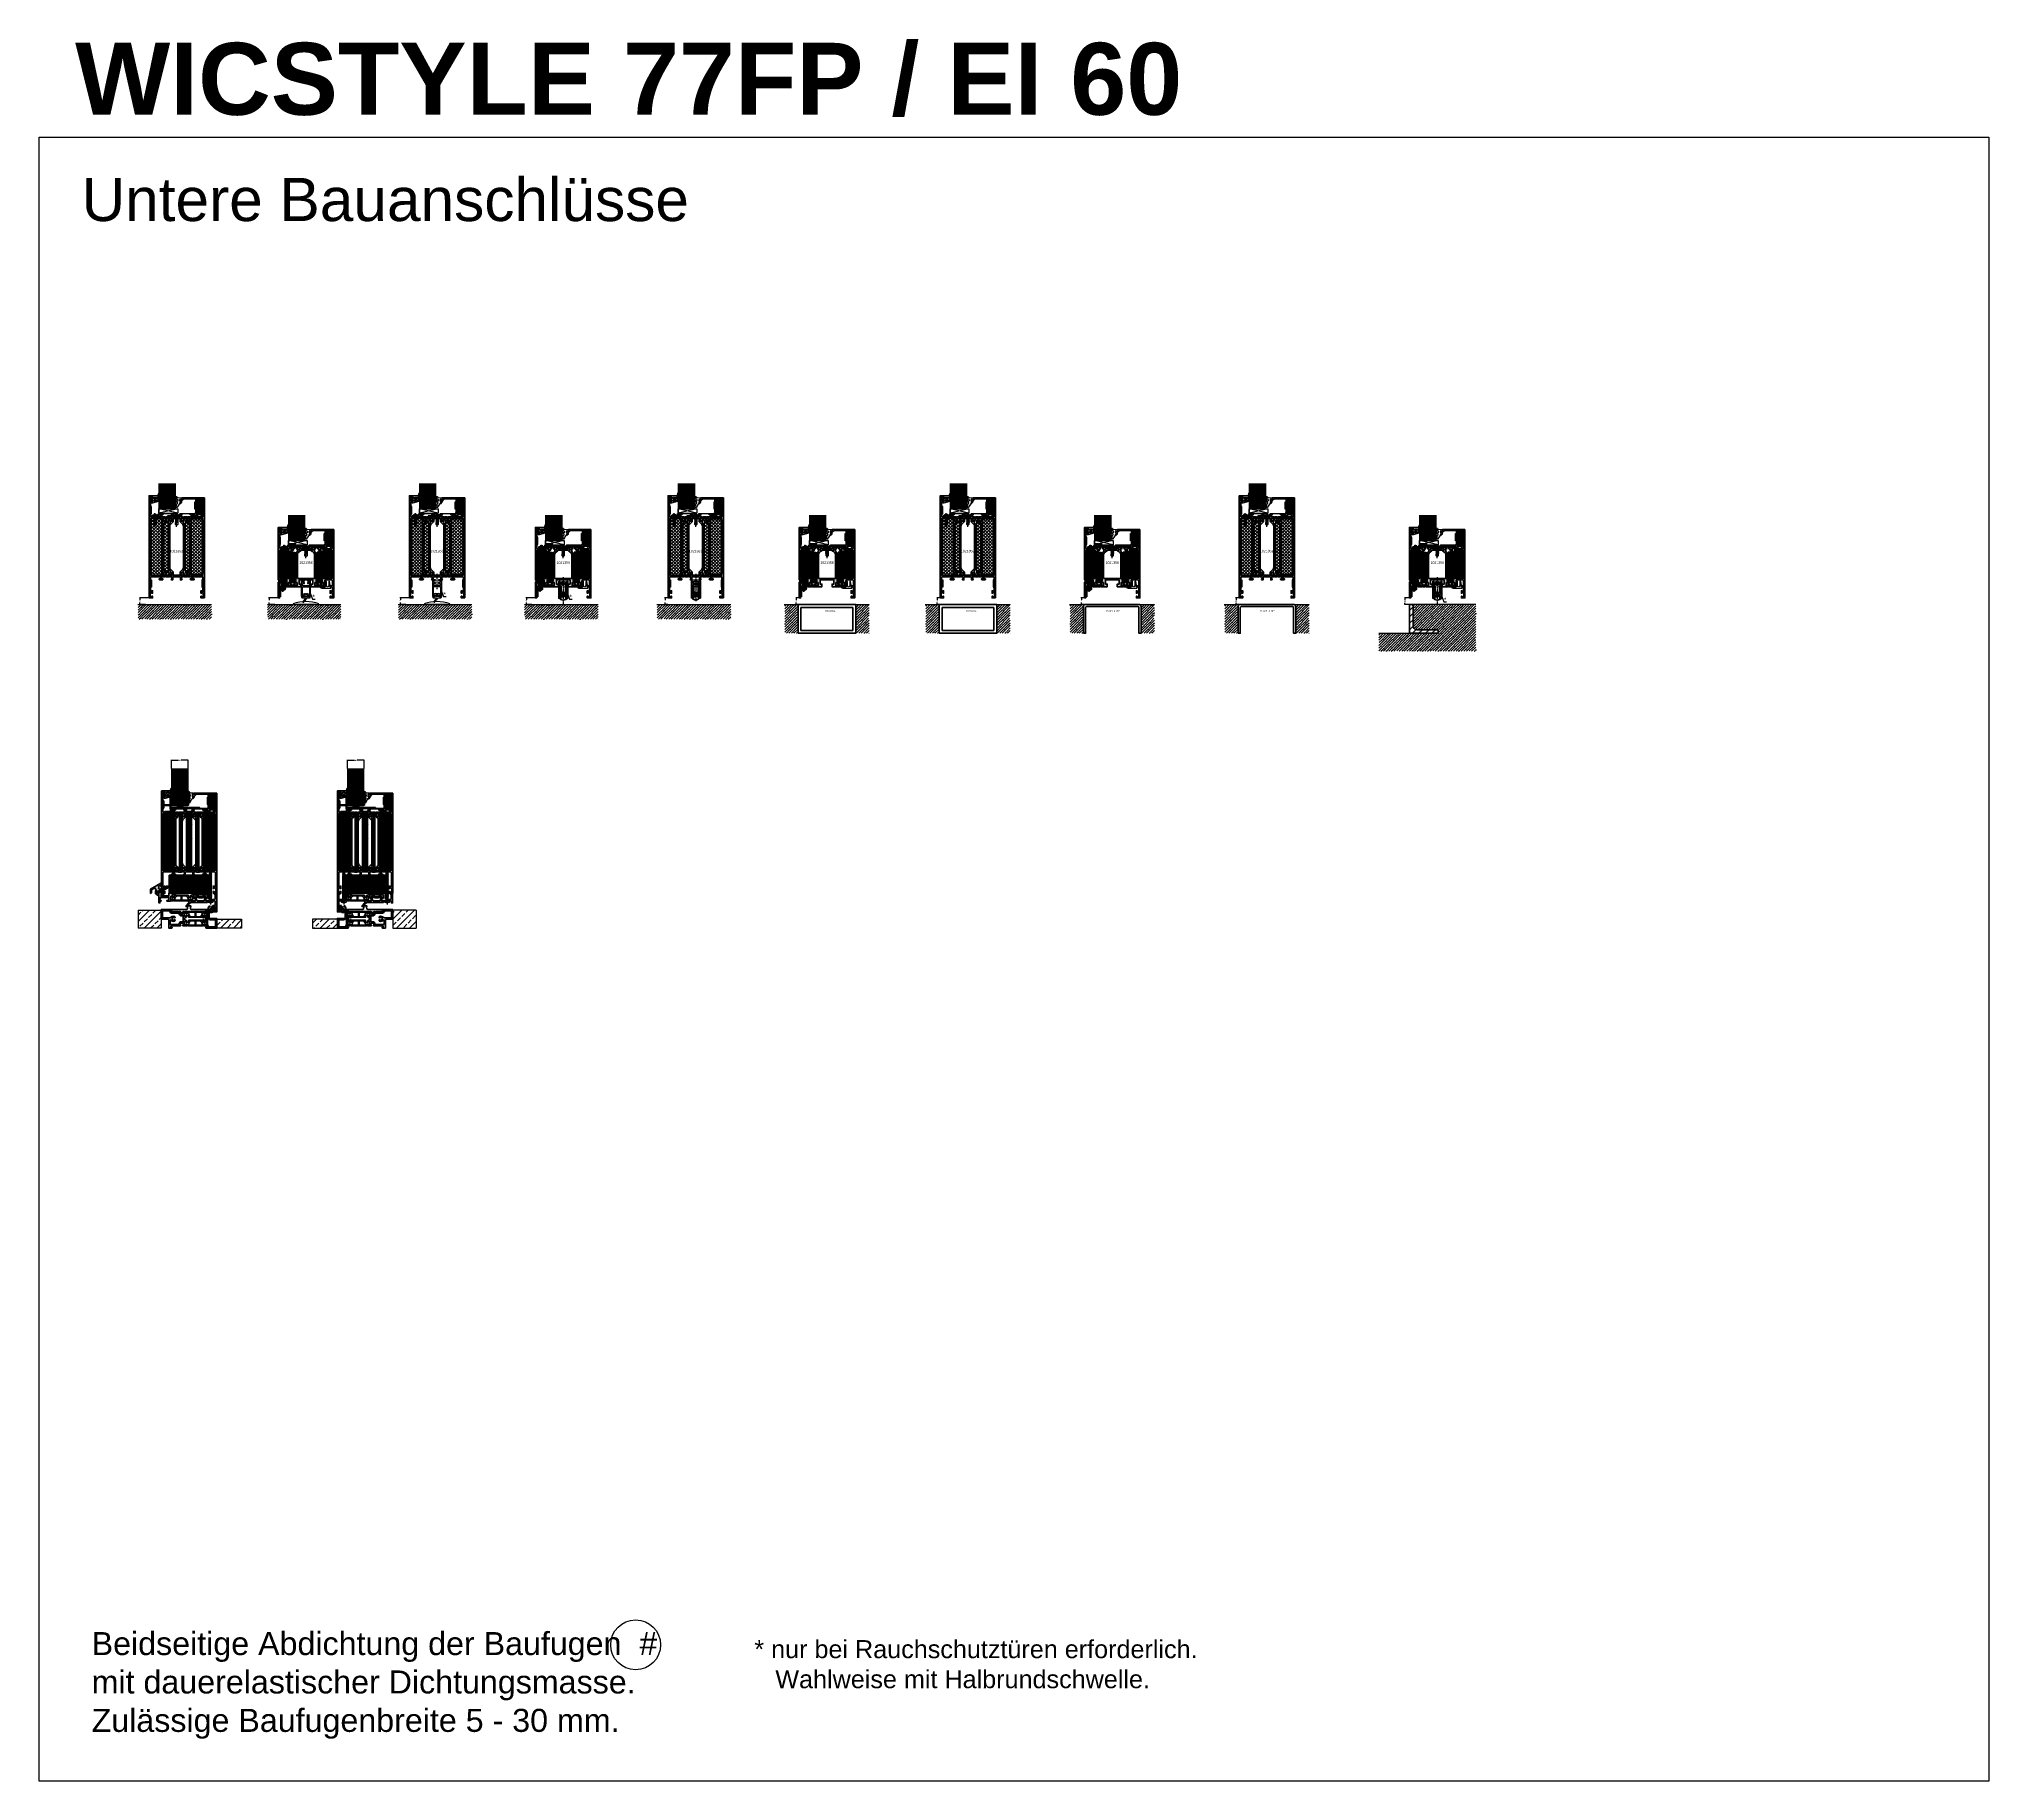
# Model space of a CAD drawing. Header units: millimetres. Extents: x -1821 to 14707, y -2864 to 1473.
# Drawn here: x 12000 to 14707, y -2864 to -445 of the extents above; entities that cross this region are included whole.
import ezdxf
from ezdxf.enums import TextEntityAlignment as Align

# ---------------------------------------------------------------- set-up
doc = ezdxf.new("R2010")
doc.units = ezdxf.units.MM
for name, pattern in [('Amconstr', [9999, 9999, 0]), ('AUSGEZOGEN', [0]), ('CENTER', [50.8, 31.75, -6.35, 6.35, -6.35]), ('DASHDOT', [1, 0.5, -0.25, 0, -0.25]), ('HIDDEN', [9.525, 6.35, -3.175]), ('VERDECKT', [9.525, 6.35, -3.175])]:
    doc.linetypes.add(name, pattern=pattern)
for name, color, linetype in [('00TXT', 7, 'AUSGEZOGEN'), ('01TXT', 7, 'Continuous'), ('BOUND_EXT', 30, 'Continuous'), ('CENT3', 70, 'CENTER'), ('CENT_18', 3, 'CENTER'), ('CENT_25', 2, 'DASHDOT'), ('CENTER25', 2, 'CENTER'), ('CHIDE3', 70, 'HIDDEN'), ('CONST18', 3, 'Continuous'), ('CONST25', 2, 'Continuous'), ('CONST35', 7, 'Continuous'), ('CONST50', 1, 'Continuous'), ('HIDE_18', 3, 'VERDECKT'), ('LLMASSE', 7, 'AUSGEZOGEN'), ('PNR', 2, 'Continuous')]:
    doc.layers.add(name, color=color, linetype=linetype)
for name, color, linetype, lineweight in [('Alu', 50, 'Continuous', 50), ('Alu1', 52, 'Continuous', 35), ('AM_0', 7, 'Continuous', 50), ('AM_5', 3, 'Continuous', 25), ('AM_8', 1, 'Continuous', 25), ('AM_C', 50, 'Continuous', 50), ('AM_C-A', 50, 'Continuous', 50), ('AM_S', 80, 'Continuous', 50), ('AM_SP', 3, 'Continuous', 50), ('CONT2', 2, 'Continuous', 0), ('Cont3', 70, 'Continuous', 18), ('Docu-AM_8', 1, 'Continuous', 25), ('Stahl', 130, 'Continuous', 50), ('Stahl6', 135, 'Continuous', 18)]:
    doc.layers.add(name, color=color, linetype=linetype, lineweight=lineweight)
doc.layers.add('AM_CL', color=1, linetype='Amconstr', lineweight=25, plot=False)
doc.styles.add('BEMSTIL', font='8SIMPLEX.SHX', dxfattribs={"width": 0.85})
doc.styles.get("Standard").update_dxf_attribs({"font": 'isocp.shx'})
doc.styles.add('SWISS', font='swiss.ttf')
doc.styles.add('SWISSB', font='swissb.ttf')
doc.styles.add('SWISSL', font='swissl.ttf')
doc.dimstyles.new('Dok-1zu2-PUNKT', dxfattribs={"dimscale": 0.5, "dimtxt": 3.4, "dimasz": 1.5, "dimexe": 1.5, "dimexo": 0.6, "dimgap": 1.5, "dimtad": 0, "dimlfac": 2, "dimdsep": 46, "dimtxsty": 'BEMSTIL', "dimblk": 'PUNKT', "dimblk1": 'PUNKT', "dimblk2": 'PUNKT', "dimcen": 0, "dimclrd": 3, "dimclre": 3, "dimclrt": 3, "dimadec": 0, "dimazin": 0, "dimtfac": 0.7, "dimtofl": 0, "dimtmove": 0, "dimatfit": 3, "dimfxl": 1, "dimtolj": 1, "dimarcsym": 0})
pattern_1 = [(45, (13056.5645, -1636.79), (-3.5921, 3.5921), []), (45, (13060.1566, -1636.79), (-3.5921, 3.5921), [6.35, -1.27, 0, -1.27])]
pattern_2 = [(45, (12860.7287, -1636.79), (-3.5921, 3.5921), []), (45, (12864.321, -1636.79), (-3.5921, 3.5921), [6.35, -1.27, 0, -1.27])]
pattern_3 = [(45, (13256.9186, -1636.79), (-3.5921, 3.5921), []), (45, (13260.5107, -1636.79), (-3.5921, 3.5921), [6.35, -1.27, 0, -1.27])]
pattern_4 = [(45, (13471.625, -1636.79), (-3.5921, 3.5921), []), (45, (13475.217, -1636.79), (-3.5921, 3.5921), [6.35, -1.27, 0, -1.27])]
pattern_5 = [(45, (10628.357, -2044.847), (-8.838835, 8.838835), []), (45, (10637.182, -2044.847), (-8.838835, 8.838835), [6, -2.5])]
pattern_6 = [(45, (10384.075, -2044.847), (-8.838835, 8.838835), []), (45, (10392.9, -2044.847), (-8.838835, 8.838835), [6, -2.5])]

# ---------------------------------------------------------------- blocks, each defined once
blk = doc.blocks.new('WI4010065')
at = {"linetype": 'Continuous'}
for points in [[(0.3, 0, 0.414214), (0, -0.3), (0, -1.615239), (0.187939, -2.131596, -0.520567), (0, -2.4), (-1.33218, -2.4, -0.36397), (-1.529142, -2.23473), (-1.576655, -1.96527, 0.594937), (-1.910016, -1.853729), (-2.122998, -2.052338, 0.208), (-2.6, -3.149369), (-2.6, -5.850631, 0.208), (-2.122998, -6.947662), (-1.910016, -7.146271, 0.594937), (-1.576655, -7.03473), (-1.529142, -6.76527, -0.36397), (-1.33218, -6.6), (0, -6.6, -0.520567), (0.187939, -6.868404), (0, -7.384761), (0, -9.7, 0.505497), (0.389, -9.986), (8.789, -7.686, 0.751737), (8.775901, -7.11), (7.474901, -6.762, -0.767327), (7.474901, -6.038), (8.775901, -5.69, 0.767327), (8.775901, -5.11), (7.458901, -4.757, -0.767327), (7.458901, -4.076), (8.775901, -3.59, 0.876976), (8.697901, -3), (7.497901, -3, -0.414214), (7.197901, -2.7), (7.197901, -2.48, -0.051818), (7.229954, -2.171592, -0.225446), (7.753453, -1.181, 0.150709), (8.998426, 3.166347, 1.016945), (8.198426, 3.153347, -0.195341), (7.159804, 0.327187, -0.211259), (6.419992, 0), (0.3, 0)], [(0.3, -4.975849), (0.3, -4.024151, 0.378866), (-0.226878, -3.428624), (-1.663439, -3.252236, 0.717695), (-1.909647, -3.764588, -0.421053), (-1.909647, -5.235412, 0.717695), (-1.663439, -5.747764), (-0.226878, -5.571376, 0.378866), (0.3, -4.975849)], [(5.4, -5.8, -0.414214), (5.9, -6.3), (5.9, -6.487, -0.328465), (5.197, -7.442), (3.097, -7.784, -0.505497), (1.8, -6.829), (1.8, -6.3, -0.414214), (2.3, -5.8), (5.4, -5.8)], [(4.9, -1.8, -0.414214), (5.9, -2.8), (5.9, -3.2, -0.414214), (4.9, -4.2), (2.9, -4.2, -0.414214), (1.9, -3.2), (1.9, -2.8, -0.414214), (2.9, -1.8), (4.9, -1.8)]]:
    blk.add_lwpolyline(points, format="xyb", close=True, dxfattribs=at)
blk = doc.blocks.new('WI4030187')
h = blk.add_hatch()
h.set_pattern_fill('LINE', color=256, scale=0.395, angle=90, style=0)
h.paths.add_polyline_path([(10, 1.3), (0, 1.3), (0, 0), (10, 0)])
blk.add_lwpolyline([(0, 1.3), (0, 0), (10, 0), (10, 1.3)], close=True)
blk = doc.blocks.new('WS4070448')
for p, q in [((6.6, -8.6), (6.6, -11)), ((6.6, -8.6), (9.5, -8.6)), ((6.6, -11), (8.1, -12.6)), ((8.1, -12.6), (9.5, -11)), ((9.5, -11), (9.5, -8.6))]:
    blk.add_line(p, q)
blk.add_lwpolyline([(11.4, 2.1, 0.314856), (4.7, 2.1, 0.244912), (4.3, 1.3), (4.3, 0.4), (11.8, 0.4), (11.8, 1.3, 0.244912), (11.4, 2.1, 0.138291)], format="xyb")
for points in [[(6.1, -1.1), (6.6, -1.4), (8.1, -1.1), (8.6, -0.7), (8.1, -0.5), (6.6, -0.9)], [(6.1, -2.5), (6.6, -2.8), (9.5, -2.1), (10, -1.9), (9.5, -1.6), (6.6, -2.3)], [(6.1, -3.9), (6.6, -4.2), (9.5, -3.5), (10, -3.3), (9.5, -3), (6.6, -3.7)], [(6.1, -5.3), (6.6, -5.6), (9.5, -4.9), (10, -4.7), (9.5, -4.4), (6.6, -5.1)], [(6.1, -6.7), (6.6, -7), (9.5, -6.3), (10, -6.1), (9.5, -5.8), (6.6, -6.5)], [(6.1, -8.1), (6.6, -8.4), (9.5, -7.7), (10, -7.5), (9.5, -7.2), (6.6, -7.9)]]:
    blk.add_lwpolyline(points, close=True)
for points in [[(6.1, -1.1), (8.6, -0.7)], [(6.1, -2.5), (10, -1.9)], [(6.1, -3.9), (10, -3.3)], [(6.1, -5.3), (10, -4.7)], [(6.1, -6.7), (10, -6.1)], [(6.1, -8.1), (10, -7.5)], [(6.6, -0.1), (6.6, -0.9)], [(6.6, -1.4), (6.6, -1.9)], [(6.6, -1.4), (6.6, -2.3)], [(6.6, -1.4), (6.6, -2.3)], [(6.6, -2.8), (6.6, -3.7)], [(6.6, -4.2), (6.6, -5.1)], [(6.6, -5.6), (6.6, -6.5)], [(6.6, -7), (6.6, -7.9)], [(6.6, -8.4), (6.6, -8.6)], [(6.6, -9.8), (6.6, -10.7)], [(9.3, -8.6), (9.3, -10.9), (8.1, -12.3)], [(9.5, -0.1), (9.5, -1.6)], [(9.5, -2.1), (9.5, -3)], [(9.5, -3.5), (9.5, -4.4)], [(9.5, -4.9), (9.5, -5.8)], [(9.5, -6.3), (9.5, -7.2)], [(9.5, -7.7), (9.5, -8.6)], [(9.5, -9.1), (9.5, -10)]]:
    blk.add_lwpolyline(points)
for centre, radius, start, end in [((6.1, -0.1), 0.5, 0, 90), ((10, -0.1), 0.5, 90, 180), ((6.6, -12.5), 1.47, 353.4244, 89.6688)]:
    blk.add_arc(centre, radius, start, end)
at = {"layer": 'CENT_18'}
blk.add_line((8.1, -14.4), (8.1, 4.7), dxfattribs=at)
at = {"layer": 'HIDE_18'}
for p, q in [((7.1, 1.7), (7.1, 3.1)), ((7.5, 1.7), (7.5, 3)), ((8.6, 1.7), (8.6, 3)), ((9, 1.7), (9, 3.1))]:
    blk.add_line(p, q, dxfattribs=at)
for points in [[(6.4, 2.9), (6.4, 1.7)], [(6.4, 1.7), (8.1, 1.3)], [(9.7, 1.7), (8.1, 1.3)], [(9.7, 2.9), (9.7, 1.7)]]:
    blk.add_lwpolyline(points, dxfattribs=at)
for centre, radius, start, end in [((6.5, 4.2), 1.28, 267.2848, 298.8872), ((6.8, 2.9), 1.21, 253.6643, 286.3357), ((8.1, 5.9), 2.94, 250.6988, 289.3012), ((8.1, 11.8), 10.1, 264.4948, 275.5052), ((9.7, 4.2), 1.28, 241.1128, 272.7152), ((9.4, 2.9), 1.21, 253.6643, 286.3357)]:
    blk.add_arc(centre, radius, start, end, dxfattribs=at)
blk = doc.blocks.new('WI4080202')
blk.add_lwpolyline([(-29.5, 2.3, -0.388879), (-28.5, 1.4), (-28.2, -1.7, 0.388879), (-28, -1.9), (-20.9, -1.9, 0.388879), (-20.7, -1.7), (-20.4, 1.4, -0.388879), (-19.4, 2.3), (-0.2, 2.3, -0.414214), (0.8, 1.3), (0.8, 0, -0.414214), (-0.2, -1), (-1.7, -1), (-1.7, -0.2), (-0.2, -0.2, 0.414214), (0, 0), (0, 1.3, 0.414214), (-0.2, 1.5), (-19.4, 1.5, 0.388879), (-19.6, 1.3), (-19.9, -1.8, -0.388879), (-20.9, -2.7), (-28, -2.7, -0.388879), (-29, -1.8), (-29.3, 1.3, 0.388879), (-29.5, 1.5), (-49.1, 1.5, 0.388879), (-49.3, 1.3), (-49.6, -2.1, -0.388879), (-50.6, -3), (-58.2, -3), (-58.2, -2.2), (-50.6, -2.2, 0.388879), (-50.4, -2), (-50.1, 1.4, -0.388879), (-49.1, 2.3), (-29.5, 2.3)], format="xyb", close=True)
for points in [[(-56.4, -2.2), (-56.4, -3)], [(-52.4, -2.2), (-52.4, -3)]]:
    blk.add_lwpolyline(points)
at = {"layer": 'CENTER25'}
for p, q in [((-54.6, -6), (-54.6, 0.8)), ((-24.4, 1.1), (-24.4, -5.6))]:
    blk.add_line(p, q, dxfattribs=at)
blk = doc.blocks.new('WI4090042')
for p, q in [((-15.8, 38.1), (-14.9, 39)), ((-15.8, 33.6), (-10.4, 39)), ((-15.8, 29.1), (-5.9, 39)), ((-15.8, 24.6), (-1.4, 39)), ((-0.8, 23.3), (-15.8, 38.3)), ((-15.8, 20.1), (-0.8, 35.1)), ((-0.8, 18.8), (-15.8, 33.8)), ((-15.8, 15.6), (-0.8, 30.6)), ((-0.8, 14.3), (-15.8, 29.3)), ((-0.8, 27.7), (-12.1, 39)), ((-0.8, 32.2), (-7.6, 39)), ((-0.8, 36.7), (-3.1, 39)), ((-15.8, 11.1), (-0.8, 26.1)), ((-0.8, 9.8), (-15.8, 24.8)), ((-15.8, 6.7), (-0.8, 21.7)), ((-0.8, 5.3), (-15.8, 20.3)), ((-15.8, 2.2), (-0.8, 17.2)), ((-0.8, 0.8), (-15.8, 15.8)), ((-15.8, -2.3), (-0.8, 12.7)), ((-0.8, -3.7), (-15.8, 11.3)), ((-15.8, -6.8), (-0.8, 8.2)), ((-0.8, -8.2), (-15.8, 6.8)), ((-15.8, -11.3), (-0.8, 3.7)), ((-0.8, -12.7), (-15.8, 2.3)), ((-15.8, -15.8), (-0.8, -0.8)), ((-0.8, -17.2), (-15.8, -2.2)), ((-15.8, -20.3), (-0.8, -5.3)), ((-0.8, -21.7), (-15.8, -6.7)), ((-15.8, -24.8), (-0.8, -9.8)), ((-0.8, -26.1), (-15.8, -11.1)), ((-15.8, -29.3), (-0.8, -14.3)), ((-0.8, -30.6), (-15.8, -15.6)), ((-15.8, -33.8), (-0.8, -18.8)), ((-0.8, -35.1), (-15.8, -20.1)), ((-15.8, -38.3), (-0.8, -23.3)), ((-1.4, -39), (-15.8, -24.6)), ((-5.9, -39), (-15.8, -29.1)), ((-10.4, -39), (-15.8, -33.6)), ((-14.9, -39), (-15.8, -38.1)), ((-12.1, -39), (-0.8, -27.7)), ((-7.6, -39), (-0.8, -32.2)), ((-3.1, -39), (-0.8, -36.7))]:
    blk.add_line(p, q)
blk.add_lwpolyline([(-0.8, -39), (-0.8, 39), (-15.8, 39), (-15.8, -39)], close=True)
blk = doc.blocks.new('WI4090068')
for p, q in [((-6.3, 29.6), (-3.4, 32.5)), ((-6.3, 25.1), (-0.3, 31.1)), ((-0.3, 22.8), (-6.3, 28.8)), ((-0.3, 27.3), (-5.6, 32.5)), ((-3.3, 32.6), (-0.3, 35.6)), ((-0.3, 31.8), (-3.3, 34.8)), ((-6.3, 20.6), (-0.3, 26.6)), ((-0.3, 18.3), (-6.3, 24.3)), ((-6.3, 16.1), (-0.3, 22.1)), ((-0.3, 13.8), (-6.3, 19.8)), ((-6.3, 11.6), (-0.3, 17.6)), ((-0.3, 9.3), (-6.3, 15.3)), ((-6.3, 7.1), (-0.3, 13.1)), ((-0.3, 4.8), (-6.3, 10.8)), ((-6.3, 2.6), (-0.3, 8.6)), ((-0.3, 0.3), (-6.3, 6.3)), ((-6.3, -1.9), (-0.3, 4.1)), ((-0.3, -4.1), (-6.3, 1.9)), ((-6.3, -6.3), (-0.3, -0.3)), ((-0.3, -8.6), (-6.3, -2.6)), ((-6.3, -10.8), (-0.3, -4.8)), ((-0.3, -13.1), (-6.3, -7.1)), ((-6.3, -15.3), (-0.3, -9.3)), ((-0.3, -17.6), (-6.3, -11.6)), ((-6.3, -19.8), (-0.3, -13.8)), ((-0.3, -22.1), (-6.3, -16.1)), ((-6.3, -24.3), (-0.3, -18.3)), ((-0.3, -26.6), (-6.3, -20.6)), ((-6.3, -28.8), (-0.3, -22.8)), ((-0.3, -31.1), (-6.3, -25.1)), ((-3.4, -32.5), (-6.3, -29.6)), ((-5.6, -32.5), (-0.3, -27.3)), ((-3.3, -34.8), (-0.3, -31.8)), ((-0.3, -35.6), (-3.3, -32.6))]:
    blk.add_line(p, q)
blk.add_lwpolyline([(-6.3, -32.5), (-6.3, 32.5), (-3.3, 32.5), (-3.3, 36), (-0.3, 36), (-0.3, -36), (-3.3, -36), (-3.3, -32.5)], close=True)
blk = doc.blocks.new('*U129', base_point=(143, 102.1))
at = {"layer": 'CONST35'}
for p, q in [((143.5, 102.1), (143.5, 119.6)), ((144, 102.1), (144, 119.6)), ((144.5, 102.1), (144.5, 119.6)), ((145.1, 102.1), (145.1, 119.6)), ((145.6, 102.1), (145.6, 119.6)), ((146.1, 102.1), (146.1, 119.6)), ((146.6, 102.1), (146.6, 119.6)), ((147.2, 102.1), (147.2, 119.6)), ((147.7, 102.1), (147.7, 119.6)), ((148.2, 102.1), (148.2, 119.6)), ((148.7, 102.1), (148.7, 119.6)), ((149.2, 102.1), (149.2, 119.6)), ((149.8, 102.1), (149.8, 119.6)), ((150.3, 102.1), (150.3, 119.6)), ((150.8, 102.1), (150.8, 119.6)), ((151.3, 102.1), (151.3, 119.6)), ((151.9, 102.1), (151.9, 119.6)), ((152.4, 102.1), (152.4, 119.6)), ((152.9, 102.1), (152.9, 119.6)), ((153.4, 102.1), (153.4, 119.6)), ((154, 102.1), (154, 119.6))]:
    blk.add_line(p, q, dxfattribs=at)
blk.add_lwpolyline([(143, 119.6), (143, 102.1), (154.5, 102.1), (154.5, 119.6)], dxfattribs=at)
blk = doc.blocks.new('WI3090077')
for points in [[(-34, 20), (-31.2, 20), (-31.2, 22), (0, 22), (0, 0.3), (-0.5, 0), (-1.2, 0.5), (-3.2, 0.5), (-3.7, 0), (-3.7, -1.9), (-3.5, -1.9), (-3.5, -2.3), (-4.9, -2.3), (-4.9, -1.2), (-9.2, -1.2), (-9.3, -1.6, -0.652679), (-14.9, -2.5), (-14.9, -2.2), (-13.7, -2.2, 1.382111), (-12, 1.1), (-12.5, 1.2), (-11.9, 2.2), (-11.9, 20.5), (-28.2, 20.5, 0.198912), (-28.9, 20.2), (-31.6, 17.5), (-31.6, 16.7, -0.176327), (-32.1, 15.4), (-33.1, 14.2), (-33.9, 14.8), (-32.6, 16.4), (-32.6, 17.5), (-34, 17.5)], [(-10.9, 20.8), (-10.9, 12.6), (-10.3, 12), (-10.9, 11.4), (-10.9, 2, -0.213458), (-9.3, 0), (-5.4, 0), (-4, 1.4, -0.198912), (-3.3, 1.7), (-1.2, 1.7), (-1.2, 20.8), (-10.9, 20.8)]]:
    blk.add_lwpolyline(points, format="xyb", close=True)
blk = doc.blocks.new('WI4090084')
h = blk.add_hatch()
h.set_pattern_fill('DOLMIT', color=256, scale=0.25, angle=90, style=0)
h.set_pattern_definition([(90, (3.3, -5), (-1.5875, 1e-16), []), (135, (3.3, -5), (-3.175, -3.175), [2.2451, -4.4901])])
h.paths.add_polyline_path([(-1.2, 20.25), (-10.2, 20.25), (-10.2, 2.25), (-1.2, 2.25)])
blk.add_lwpolyline([(-1.2, 2.25), (-1.2, 20.25), (-10.2, 20.25), (-10.2, 2.25)], close=True)
blk = doc.blocks.new('WI4010016')
for points in [[(1.7, 2, -0.346133), (2.3, 1.2), (2.3, 0.3, -0.449698), (2, 0), (0.3, 0.2, 0.449698), (0, -0.1), (0, -2.8, 0.315299), (0.2, -3.1), (1.2, -3.4, -0.548619), (1.3, -3.9), (0, -5.5, 0.104737), (-3.4, -10.7, -0.684728), (-6, -10.4), (-6, -8.4, -1), (-5, -8.4), (-5, -9.4, 0.287601), (-4.8, -9.7, 0.156883), (-4.8, -9.5), (-4.1, -5.8, -0.041381), (-4.1, -5.7), (-4, -5.7, -0.200274), (-3.8, -5.6), (-3.5, -5.6, 0.57735), (-3.1, -4.8), (-3.2, -4.6, 0.149451), (-3.4, -4.5), (-4.6, -3.8, -0.069927), (-4.8, -3.8), (-5, -3.5, -0.212557), (-6, -1.3), (-6, 3.2, -0.852431), (-4.1, 3.5, 0.291336), (-2.8, 2.5), (1.7, 2)], [(-2.9, -2, -0.612992), (-4.2, -2.6, -0.239931), (-5.2, -0.6), (-5.2, 3.3, -1), (-4.9, 3.3), (-4.9, 2.9, -0.317837), (-5.1, 2.6), (-5.1, 2.5, 0.317975), (-3.4, 0.2, -0.317975), (-2.9, -0.6), (-2.9, -2)]]:
    blk.add_lwpolyline(points, format="xyb", close=True)
blk = doc.blocks.new('WI4010270')
for points in [[(7.7, -2, 0.729814), (7.4, -2.9, -0.075671), (7.6, -3.1), (10.3, -6.6, -2.21525), (9.4, -7.4), (6.4, -3.9, -0.146152), (5.9, -2.9, 0.375711), (4.9, -2), (1.5, -2, -0.414214), (0.5, -1), (0.5, -0.2, -0.414214), (0.7, 0), (1.5, 0), (2.3, -0.4, 0.57735), (3, 0), (3, 1.2, 0.339454), (2.8, 1.5), (2.2, 1.7, -0.63707), (2, 2.6), (3.3, 3.4, -0.275106), (5.8, 3.6, 0.235724), (7.2, 3.6, -0.275106), (9.7, 3.4), (11, 2.6, -0.63707), (10.8, 1.7), (10.2, 1.5, 0.339454), (10, 1.2), (10, 0, 0.57735), (10.8, -0.4), (11.5, 0), (12.3, 0, -0.414214), (12.5, -0.2), (12.5, -1, -0.414214), (11.5, -2), (7.7, -2)], [(7.9, -0.3, 0.414214), (8.9, 0.7), (8.9, 1.2, 0.523273), (7.6, 2.2, -0.180715), (5.5, 2.2, 0.523273), (4.1, 1.2), (4.1, 0.7, 0.414214), (5.1, -0.3), (7.9, -0.3)]]:
    blk.add_lwpolyline(points, format="xyb", close=True)
blk = doc.blocks.new('WI3021033')
blk.add_lwpolyline([(-17.8, 0.7), (-17.6, 0, -0.028383), (17.6, 0), (17.8, 0.7, 0.183503), (-17.8, 0.7)], format="xyb", close=True)
blk = doc.blocks.new('WI3021173')
blk.add_lwpolyline([(-27.5, 15.6), (-17.5, 15.6), (-17.5, 3.2), (-19, 3.2), (-19, 2), (-16, 2), (-16, 25), (-20.5, 25), (-20.5, 24), (-17.5, 24), (-17.5, 22.3, -0.414214), (-18.3, 21.5), (-20.4, 21.5), (-20.4, 20), (-17.5, 20), (-17.5, 17.1), (-27.5, 17.1), (-27.5, 20), (-24.6, 20), (-24.6, 21.5), (-26.7, 21.5, -0.414214), (-27.5, 22.3), (-27.5, 24), (-24.5, 24), (-24.5, 25), (-29, 25), (-29, 2), (-26, 2), (-26, 3.2), (-27.5, 3.2), (-27.5, 15.6)], format="xyb", close=True)
blk = doc.blocks.new('WS4070043')
blk.add_lwpolyline([(3.3, 1.8, 0.314856), (-3.3, 1.8, 0.244912), (-3.8, 0.9), (-3.8, 0), (3.8, 0), (3.8, 0.9, 0.244912), (3.3, 1.8, 0.138291)], format="xyb")
for points in [[(-2, -1.9), (-1.5, -2.2), (0, -1.8), (0.5, -1.5), (0, -1.3), (-1.5, -1.6)], [(-2, -3.3), (-1.5, -3.6), (1.4, -2.9), (1.9, -2.6), (1.4, -2.3), (-1.5, -3)], [(-2, -4.7), (-1.5, -5), (1.4, -4.3), (1.9, -4), (1.4, -3.7), (-1.5, -4.4)], [(-2, -6.1), (-1.5, -6.4), (1.4, -5.7), (1.9, -5.4), (1.4, -5.1), (-1.5, -5.8)], [(-2, -7.5), (-1.5, -7.8), (1.4, -7.1), (1.9, -6.8), (1.4, -6.5), (-1.5, -7.2)], [(-2, -8.9), (-1.5, -9.2), (1.4, -8.5), (1.9, -8.2), (1.4, -7.9), (-1.5, -8.6)], [(-2, -10.3), (-1.5, -10.6), (1.4, -9.9), (1.9, -9.6), (1.4, -9.3), (-1.5, -10)], [(-2, -11.7), (-1.5, -12), (1.4, -11.3), (1.9, -11), (1.4, -10.7), (-1.5, -11.4)], [(-2, -13.1), (-1.5, -13.4), (1.4, -12.7), (1.9, -12.4), (1.4, -12.1), (-1.5, -12.8)], [(-2, -14.5), (-1.5, -14.8), (1.4, -14.1), (1.9, -13.8), (1.4, -13.5), (-1.5, -14.2)], [(-2, -15.9), (-1.5, -16.2), (1.4, -15.5), (1.9, -15.2), (1.4, -14.9), (-1.5, -15.6)], [(-2, -17.3), (-1.5, -17.6), (1.4, -16.9), (1.9, -16.6), (1.4, -16.3), (-1.5, -17)], [(-2, -18.7), (-1.5, -19), (1.4, -18.3), (1.9, -18), (1.4, -17.7), (-1.5, -18.4)], [(-1.5, -20.4), (1.4, -19.7), (1.9, -19.4), (1.4, -19.1), (-1.5, -19.8), (-2, -20.1)], [(-1.5, -21.2), (-2, -21.5), (-1.5, -21.8), (1.4, -21.1), (1.9, -20.8), (1.4, -20.5)], [(1.2, -22), (1.6, -22.3), (1, -22.6), (-0.8, -23.1), (-1.4, -22.8), (-1, -22.5)]]:
    blk.add_lwpolyline(points, close=True)
for points in [[(-2, -1.9), (0.5, -1.5)], [(-2, -3.3), (1.9, -2.6)], [(-2, -4.7), (1.9, -4)], [(-2, -6.1), (1.9, -5.4)], [(-2, -7.5), (1.9, -6.8)], [(-2, -8.9), (1.9, -8.2)], [(-2, -10.3), (1.9, -9.6)], [(-2, -11.7), (1.9, -11)], [(-2, -13.1), (1.9, -12.4)], [(-2, -14.5), (1.9, -13.8)], [(-2, -15.9), (1.9, -15.2)], [(-2, -17.3), (1.9, -16.6)], [(-2, -18.7), (1.9, -18)], [(-2, -20.1), (1.9, -19.4)], [(-2, -21.5), (1.9, -20.8)], [(-1.5, -2.2), (-1.5, -3)], [(-1.5, -5), (-1.5, -5.8)], [(-1.5, -0.5), (-1.5, -1.6)], [(-1.5, -3.6), (-1.5, -4.4)], [(-1.5, -6.4), (-1.5, -7.2)], [(-1.5, -7.8), (-1.5, -8.6)], [(-1.5, -9.2), (-1.5, -10)], [(-1.5, -10.6), (-1.5, -11.4)], [(-1.5, -12), (-1.5, -12.8)], [(-1.5, -13.4), (-1.5, -14.2)], [(-1.5, -14.8), (-1.5, -15.6)], [(-1.5, -16.2), (-1.5, -17)], [(-1.5, -17.6), (-1.5, -18.4)], [(-1.5, -19), (-1.5, -19.8)], [(-1.5, -20.4), (-1.5, -21.2)], [(-1.4, -22.8), (1.6, -22.3)], [(-1, -22.5), (-1.3, -21.8)], [(1, -22.6), (0, -25), (-0.8, -23.1)], [(1.2, -22), (1.4, -21.5)], [(1.4, -0.5), (1.4, -2.3)], [(1.4, -2.9), (1.4, -3.7)], [(1.4, -4.3), (1.4, -5.1)], [(1.4, -5.7), (1.4, -6.5)], [(1.4, -7.1), (1.4, -7.9)], [(1.4, -8.5), (1.4, -9.3)], [(1.4, -9.9), (1.4, -10.7)], [(1.4, -11.3), (1.4, -12.1)], [(1.4, -12.7), (1.4, -13.5)], [(1.4, -14.1), (1.4, -14.9)], [(1.4, -15.5), (1.4, -16.3)], [(1.4, -16.9), (1.4, -17.7)], [(1.4, -18.3), (1.4, -19.1)], [(1.4, -19.7), (1.4, -20.5)], [(1.4, -21.1), (1.4, -21.5)]]:
    blk.add_lwpolyline(points)
for centre, start, end in [((-2, -0.5), 0, 90), ((1.9, -0.5), 90, 180)]:
    blk.add_arc(centre, 0.5, start, end)
at = {"layer": 'CENT_18'}
blk.add_line((0, -26.5), (0, 4.3), dxfattribs=at)
at = {"layer": 'HIDE_18'}
for p, q in [((-1, 1.3), (-1, 2.7)), ((-0.6, 1.3), (-0.6, 2.6)), ((0.6, 1.3), (0.6, 2.6)), ((1, 1.3), (1, 2.7))]:
    blk.add_line(p, q, dxfattribs=at)
for points in [[(-1.6, 2.6), (-1.6, 1.3)], [(-1.6, 1.3), (0, 0.9)], [(1.6, 1.3), (0, 0.9)], [(1.6, 2.6), (1.6, 1.3)]]:
    blk.add_lwpolyline(points, dxfattribs=at)
for centre, radius, start, end in [((-1.6, 3.8), 1.28, 267.2848, 298.8872), ((-1.3, 2.5), 1.21, 253.6643, 286.3357), ((0, 5.5), 2.94, 250.6988, 289.3012), ((0, 11.4), 10.1, 264.4948, 275.5052), ((1.6, 3.8), 1.28, 241.1128, 272.7152), ((1.3, 2.5), 1.21, 253.6643, 286.3357)]:
    blk.add_arc(centre, radius, start, end, dxfattribs=at)
blk = doc.blocks.new('WI4090046')
h = blk.add_hatch()
h.set_pattern_fill('DOLMIT', color=256, scale=0.25, angle=90, style=0)
h.set_pattern_definition([(90, (1.8, -26.25), (-1.5875, 1e-16), []), (135, (1.8, -26.25), (-3.175, -3.175), [2.24506, -4.4901])])
h.paths.add_polyline_path([(-1.7, 19), (-11.7, 19), (-11.7, -19), (-1.7, -19)])
blk.add_lwpolyline([(-1.7, -19), (-1.7, 19), (-11.7, 19), (-11.7, -19)], close=True)
blk = doc.blocks.new('WI4090062')
h = blk.add_hatch()
h.set_pattern_fill('DOLMIT', color=256, scale=0.25, angle=90, style=0)
h.set_pattern_definition([(90, (23.399, -6.9727), (-1.5875, 1e-16), []), (135, (23.399, -6.9727), (-3.175, -3.175), [2.24506, -4.49012])])
h.paths.add_polyline_path([(6.2, 43.3), (0.2, 43.3), (0.2, 1.3), (6.2, 1.3)])
blk.add_lwpolyline([(6.2, 1.3), (6.2, 43.3), (0.2, 43.3), (0.2, 1.3)], close=True)
blk = doc.blocks.new('WI4030183')
blk.add_lwpolyline([(7.4, 2, -0.414214), (7.9, 1.5), (7.9, 0.2, -0.414214), (7.7, 0), (7.2, 0, 0.198912), (7.1, -0.1), (6.7, -0.4, 0.198912), (6.6, -0.6), (6.6, -1.3, 0.341999), (6.9, -1.6, -0.401322), (7.2, -2.2), (6.1, -7.4, -0.900845), (5.1, -7.3), (5.1, -1.7, 1), (1.8, -1.7), (1.8, -7.3, -0.900845), (0.8, -7.4), (-0.3, -2.2, -0.401322), (0.1, -1.6, 0.341999), (0.3, -1.3), (0.3, -0.3, 0.445229), (0, 0), (-6.4, 0, -0.445229), (-6.6, 0.2), (-6.5, 0.9, -0.249328), (-6.4, 1), (-5.7, 1.4, -0.120826), (-3.4, 2), (7.4, 2)], format="xyb", close=True)
blk = doc.blocks.new('*U130', base_point=(170.9, 156.9))
for p, q in [((172, 156.9), (172, 191.9)), ((173, 156.9), (173, 191.9)), ((174, 156.9), (174, 191.9)), ((175.1, 156.9), (175.1, 191.9)), ((176.1, 156.9), (176.1, 191.9)), ((177.2, 156.9), (177.2, 191.9)), ((178.2, 156.9), (178.2, 191.9)), ((179.3, 156.9), (179.3, 191.9)), ((180.3, 156.9), (180.3, 191.9)), ((181.4, 156.9), (181.4, 191.9)), ((182.4, 156.9), (182.4, 191.9)), ((183.5, 156.9), (183.5, 191.9)), ((184.5, 156.9), (184.5, 191.9)), ((185.5, 156.9), (185.5, 191.9)), ((186.6, 156.9), (186.6, 191.9)), ((187.6, 156.9), (187.6, 191.9)), ((188.7, 156.9), (188.7, 191.9)), ((189.7, 156.9), (189.7, 191.9)), ((190.8, 156.9), (190.8, 191.9)), ((191.8, 156.9), (191.8, 191.9)), ((192.9, 156.9), (192.9, 191.9))]:
    blk.add_line(p, q)
blk.add_lwpolyline([(170.9, 191.9), (170.9, 156.9), (193.9, 156.9), (193.9, 191.9)])
blk = doc.blocks.new('PUNKT')
at = {"color": 0, "linetype": 'Continuous'}
blk.add_line((-0.5, 0), (-1, 0), dxfattribs=at)
at = {"color": 0, "linetype": 'Continuous', "const_width": 0.5}
blk.add_lwpolyline([(-0.25, 0, 1), (0.25, 0, 1)], format="xyb", close=True, dxfattribs=at)
blk = doc.blocks.new('*D132')
at = {"layer": 'Defpoints', "color": 0, "transparency": 16777216}
for p in [(12140.1, -1229.8), (12148.1, -1229.8), (12152.8, -1220.8)]:
    blk.add_point(p, dxfattribs=at)
at = {"layer": 'LLMASSE', "color": 3, "lineweight": -2, "transparency": 16777216}
for p, q in [((12152.5, -1220.8), (12139.4, -1220.8)), ((12147.8, -1229.8), (12139.4, -1229.8)), ((12140.1, -1221.6), (12140.1, -1223.6)), ((12140.1, -1229.1), (12140.1, -1227.1))]:
    blk.add_line(p, q, dxfattribs=at)
at = {"layer": 'LLMASSE', "color": 3, "lineweight": -2, "transparency": 16777216, "xscale": 0.75, "yscale": 0.75, "zscale": 0.75}
for p, rotation in [((12140.1, -1220.8), 90), ((12140.1, -1229.8), 270)]:
    blk.add_blockref('PUNKT', p, dxfattribs=dict(at, rotation=rotation))
at = {"layer": 'LLMASSE', "color": 3, "transparency": 16777216, "insert": (12140.1, -1225.3), "char_height": 1.7, "attachment_point": 5, "rotation": 90, "style": 'BEMSTIL'}
blk.add_mtext('18', dxfattribs=at)
blk = doc.blocks.new('*D133')
at = {"layer": 'Defpoints', "color": 0, "transparency": 16777216}
for p in [(12501.7, -1229.8), (12509.6, -1229.8), (12514.3, -1220.8)]:
    blk.add_point(p, dxfattribs=at)
at = {"layer": 'LLMASSE', "color": 3, "lineweight": -2, "transparency": 16777216}
for p, q in [((12514, -1220.8), (12500.9, -1220.8)), ((12509.3, -1229.8), (12500.9, -1229.8)), ((12501.7, -1221.6), (12501.7, -1223.6)), ((12501.7, -1229.1), (12501.7, -1227.1))]:
    blk.add_line(p, q, dxfattribs=at)
at = {"layer": 'LLMASSE', "color": 3, "lineweight": -2, "transparency": 16777216, "xscale": 0.75, "yscale": 0.75, "zscale": 0.75}
for p, rotation in [((12501.7, -1220.8), 90), ((12501.7, -1229.8), 270)]:
    blk.add_blockref('PUNKT', p, dxfattribs=dict(at, rotation=rotation))
at = {"layer": 'LLMASSE', "color": 3, "transparency": 16777216, "insert": (12501.7, -1225.3), "char_height": 1.7, "attachment_point": 5, "rotation": 90, "style": 'BEMSTIL'}
blk.add_mtext('18', dxfattribs=at)
blk = doc.blocks.new('*D134')
at = {"layer": 'Defpoints', "color": 0, "transparency": 16777216}
for p in [(12676.6, -1229.8), (12684.6, -1229.8), (12689.2, -1220.8)]:
    blk.add_point(p, dxfattribs=at)
at = {"layer": 'LLMASSE', "color": 3, "lineweight": -2, "transparency": 16777216}
for p, q in [((12688.9, -1220.8), (12675.8, -1220.8)), ((12684.3, -1229.8), (12675.8, -1229.8)), ((12676.6, -1221.6), (12676.6, -1223.6)), ((12676.6, -1229.1), (12676.6, -1227.1))]:
    blk.add_line(p, q, dxfattribs=at)
at = {"layer": 'LLMASSE', "color": 3, "lineweight": -2, "transparency": 16777216, "xscale": 0.75, "yscale": 0.75, "zscale": 0.75}
for p, rotation in [((12676.6, -1220.8), 90), ((12676.6, -1229.8), 270)]:
    blk.add_blockref('PUNKT', p, dxfattribs=dict(at, rotation=rotation))
at = {"layer": 'LLMASSE', "color": 3, "transparency": 16777216, "insert": (12676.6, -1225.3), "char_height": 1.7, "attachment_point": 5, "rotation": 90, "style": 'BEMSTIL'}
blk.add_mtext('18', dxfattribs=at)
blk = doc.blocks.new('*D135')
at = {"layer": 'Defpoints', "color": 0, "transparency": 16777216}
for p in [(12319.5, -1229.8), (12327.5, -1229.8), (12332.2, -1220.8)]:
    blk.add_point(p, dxfattribs=at)
at = {"layer": 'LLMASSE', "color": 3, "lineweight": -2, "transparency": 16777216}
for p, q in [((12331.9, -1220.8), (12318.7, -1220.8)), ((12327.2, -1229.8), (12318.7, -1229.8)), ((12319.5, -1221.6), (12319.5, -1223.6)), ((12319.5, -1229.1), (12319.5, -1227.1))]:
    blk.add_line(p, q, dxfattribs=at)
at = {"layer": 'LLMASSE', "color": 3, "lineweight": -2, "transparency": 16777216, "xscale": 0.75, "yscale": 0.75, "zscale": 0.75}
for p, rotation in [((12319.5, -1220.8), 90), ((12319.5, -1229.8), 270)]:
    blk.add_blockref('PUNKT', p, dxfattribs=dict(at, rotation=rotation))
at = {"layer": 'LLMASSE', "color": 3, "transparency": 16777216, "insert": (12319.5, -1225.3), "char_height": 1.7, "attachment_point": 5, "rotation": 90, "style": 'BEMSTIL'}
blk.add_mtext('18', dxfattribs=at)
blk = doc.blocks.new('B-1021353_docu_wos')
at = {"layer": 'Docu-AM_8'}
h = blk.add_hatch(color=256, dxfattribs=at)
edge = h.paths.add_edge_path()
edge.add_line((0, 0), (4.8, 0))
edge.add_line((4.8, 0), (4.8, 2.5))
edge.add_line((4.8, 2.5), (3.8, 2.5))
edge.add_line((3.8, 2.5), (3.8, 1.5))
edge.add_line((3.8, 1.5), (2.3, 1.5))
edge.add_arc((2.3, 2.3), 0.8, 180, 270, ccw=False)
edge.add_line((1.5, 2.3), (1.5, 6.7))
edge.add_arc((2.3, 6.7), 0.8, 90, 180, ccw=False)
edge.add_line((2.3, 7.5), (3.8, 7.5))
edge.add_line((3.8, 7.5), (3.8, 6.5))
edge.add_line((3.8, 6.5), (4.8, 6.5))
edge.add_line((4.8, 6.5), (4.8, 10))
edge.add_line((4.8, 10), (3.8, 10))
edge.add_line((3.8, 10), (3.8, 9))
edge.add_line((3.8, 9), (2, 9))
edge.add_line((2, 9), (2, 28.5))
edge.add_arc((3, 28.5), 1, 90, 180, ccw=False)
edge.add_line((3, 29.5), (15.7, 29.5))
edge.add_line((15.7, 29.5), (15.7, 26.5))
edge.add_line((15.7, 26.5), (14, 26.5))
edge.add_line((14, 26.5), (14, 26))
edge.add_arc((15, 26), 1, 180, 270)
edge.add_line((15, 25), (18.3, 25))
edge.add_arc((18.3, 26), 1, 270, 360)
edge.add_line((19.3, 26), (19.3, 26.5))
edge.add_line((19.3, 26.5), (17.4, 26.5))
edge.add_line((17.4, 26.5), (17.4, 29.5))
edge.add_line((17.4, 29.5), (22.8, 29.5))
edge.add_line((22.8, 29.5), (22.8, 32))
edge.add_line((22.8, 32), (20.8, 31))
edge.add_line((20.8, 31), (19.8, 31))
edge.add_line((19.8, 31), (19.8, 35.5))
edge.add_line((19.8, 35.5), (20.8, 35.5))
edge.add_line((20.8, 35.5), (22.8, 34.5))
edge.add_line((22.8, 34.5), (22.8, 35.2))
edge.add_line((22.8, 35.2), (22.1, 36.8))
edge.add_arc((21.2, 36.4), 1, 24.444, 90)
edge.add_line((21.2, 37.4), (21.1, 37.4))
edge.add_arc((21.1, 38.4), 1, 180, 270, ccw=False)
edge.add_line((20.1, 38.4), (20.1, 103.6))
edge.add_arc((21.1, 103.6), 1, 90, 180, ccw=False)
edge.add_line((21.1, 104.6), (21.2, 104.6))
edge.add_arc((21.2, 105.6), 1, 270, 335.556)
edge.add_line((22.1, 105.2), (22.8, 106.8))
edge.add_line((22.8, 106.8), (22.8, 107.5))
edge.add_line((22.8, 107.5), (20.8, 106.5))
edge.add_line((20.8, 106.5), (19.8, 106.5))
edge.add_line((19.8, 106.5), (19.8, 111))
edge.add_line((19.8, 111), (20.8, 111))
edge.add_line((20.8, 111), (22.8, 110))
edge.add_line((22.8, 110), (22.8, 112.5))
edge.add_line((22.8, 112.5), (17.4, 112.5))
edge.add_line((17.4, 112.5), (17.4, 115.5))
edge.add_line((17.4, 115.5), (19.3, 115.5))
edge.add_line((19.3, 115.5), (19.3, 116))
edge.add_arc((18.3, 116), 1, 0, 90)
edge.add_line((18.3, 117), (15, 117))
edge.add_arc((15, 116), 1, 90, 180)
edge.add_line((14, 116), (14, 115.5))
edge.add_line((14, 115.5), (15.7, 115.5))
edge.add_line((15.7, 115.5), (15.7, 112.5))
edge.add_line((15.7, 112.5), (3, 112.5))
edge.add_arc((3, 113.5), 1, 180, 270, ccw=False)
edge.add_line((2, 113.5), (2, 133))
edge.add_line((2, 133), (3.8, 133))
edge.add_line((3.8, 133), (3.8, 132))
edge.add_line((3.8, 132), (4.8, 132))
edge.add_line((4.8, 132), (4.8, 135.5))
edge.add_line((4.8, 135.5), (3.8, 135.5))
edge.add_line((3.8, 135.5), (3.8, 134.5))
edge.add_line((3.8, 134.5), (2.3, 134.5))
edge.add_arc((2.3, 135.3), 0.8, 180, 270, ccw=False)
edge.add_line((1.5, 135.3), (1.5, 139.7))
edge.add_arc((2.3, 139.7), 0.8, 90, 180, ccw=False)
edge.add_line((2.3, 140.5), (3.8, 140.5))
edge.add_line((3.8, 140.5), (3.8, 139.5))
edge.add_line((3.8, 139.5), (4.8, 139.5))
edge.add_line((4.8, 139.5), (4.8, 142))
edge.add_line((4.8, 142), (0, 142))
edge.add_line((0, 142), (0, 0))
h.paths.add_polyline_path([(1.8, 108.2), (2.2, 108.2), (2.2, 110.7), (18.1, 110.7), (18.1, 104.6), (18.4, 104.6), (18.4, 37.4), (18.1, 37.4), (18.1, 31.3), (2.2, 31.3), (2.2, 33.8), (1.8, 33.8)], flags=16)
h = blk.add_hatch(color=256, dxfattribs=at)
edge = h.paths.add_edge_path()
edge.add_arc((44.8, 42.2), 5, 315, 360, ccw=False)
edge.add_line((48.3, 38.7), (47.8, 38.2))
edge.add_arc((49.2, 36.8), 2, 135, 210)
edge.add_line((47.5, 35.8), (47.8, 35.2))
edge.add_line((47.8, 35.2), (47.8, 34.5))
edge.add_line((47.8, 34.5), (45.8, 35.5))
edge.add_line((45.8, 35.5), (44.8, 35.5))
edge.add_line((44.8, 35.5), (44.8, 31))
edge.add_line((44.8, 31), (45.8, 31))
edge.add_line((45.8, 31), (47.8, 32))
edge.add_line((47.8, 32), (47.8, 29.5))
edge.add_line((47.8, 29.5), (44.9, 29.5))
edge.add_line((44.9, 29.5), (44.9, 26.2))
edge.add_line((44.9, 26.2), (45.8, 26.2))
edge.add_line((45.8, 26.2), (45.4, 25.2))
edge.add_line((45.4, 25.2), (43.6, 25.2))
edge.add_line((43.6, 25.2), (43.6, 28.5))
edge.add_arc((42.6, 28.5), 1, 0, 90)
edge.add_line((42.6, 29.5), (34, 29.5))
edge.add_arc((34, 28.5), 1, 90, 180)
edge.add_line((33, 28.5), (33, 25.2))
edge.add_line((33, 25.2), (31.2, 25.2))
edge.add_line((31.2, 25.2), (30.8, 26.2))
edge.add_line((30.8, 26.2), (31.7, 26.2))
edge.add_line((31.7, 26.2), (31.7, 29.5))
edge.add_line((31.7, 29.5), (28.8, 29.5))
edge.add_line((28.8, 29.5), (28.8, 32))
edge.add_line((28.8, 32), (30.8, 31))
edge.add_line((30.8, 31), (31.8, 31))
edge.add_line((31.8, 31), (31.8, 35.5))
edge.add_line((31.8, 35.5), (30.8, 35.5))
edge.add_line((30.8, 35.5), (28.8, 34.5))
edge.add_line((28.8, 34.5), (28.8, 35.2))
edge.add_line((28.8, 35.2), (29.1, 35.8))
edge.add_arc((27.4, 36.8), 2, 330, 405)
edge.add_line((28.8, 38.2), (28.3, 38.7))
edge.add_arc((31.8, 42.2), 5, 180, 225, ccw=False)
edge.add_line((26.8, 42.2), (26.8, 99.8))
edge.add_arc((31.8, 99.8), 5, 135, 180, ccw=False)
edge.add_line((28.3, 103.3), (28.8, 103.8))
edge.add_arc((27.4, 105.2), 2, 315, 390)
edge.add_line((29.1, 106.2), (28.8, 106.8))
edge.add_line((28.8, 106.8), (28.8, 107.5))
edge.add_line((28.8, 107.5), (30.8, 106.5))
edge.add_line((30.8, 106.5), (31.8, 106.5))
edge.add_line((31.8, 106.5), (31.8, 111))
edge.add_line((31.8, 111), (30.8, 111))
edge.add_line((30.8, 111), (28.8, 110))
edge.add_line((28.8, 110), (28.8, 112.5))
edge.add_line((28.8, 112.5), (31.7, 112.5))
edge.add_line((31.7, 112.5), (31.7, 115.8))
edge.add_line((31.7, 115.8), (30.8, 115.8))
edge.add_line((30.8, 115.8), (31.2, 116.8))
edge.add_line((31.2, 116.8), (33, 116.8))
edge.add_line((33, 116.8), (33, 113.5))
edge.add_arc((34, 113.5), 1, 180, 270)
edge.add_line((34, 112.5), (42.6, 112.5))
edge.add_arc((42.6, 113.5), 1, 270, 360)
edge.add_line((43.6, 113.5), (43.6, 116.8))
edge.add_line((43.6, 116.8), (45.4, 116.8))
edge.add_line((45.4, 116.8), (45.8, 115.8))
edge.add_line((45.8, 115.8), (44.9, 115.8))
edge.add_line((44.9, 115.8), (44.9, 112.5))
edge.add_line((44.9, 112.5), (47.8, 112.5))
edge.add_line((47.8, 112.5), (47.8, 110))
edge.add_line((47.8, 110), (45.8, 111))
edge.add_line((45.8, 111), (44.8, 111))
edge.add_line((44.8, 111), (44.8, 106.5))
edge.add_line((44.8, 106.5), (45.8, 106.5))
edge.add_line((45.8, 106.5), (47.8, 107.5))
edge.add_line((47.8, 107.5), (47.8, 106.8))
edge.add_line((47.8, 106.8), (47.5, 106.2))
edge.add_arc((49.2, 105.2), 2, 150, 225)
edge.add_line((47.8, 103.8), (48.3, 103.3))
edge.add_arc((44.8, 99.8), 5, 0, 45, ccw=False)
edge.add_line((49.8, 99.8), (49.8, 42.2))
edge = h.paths.add_edge_path(flags=16)
edge.add_arc((44.8, 99.8), 3, 0, 45)
edge.add_line((46.9, 101.9), (43.6, 105.2))
edge.add_arc((45, 106.6), 2, 180, 225, ccw=False)
edge.add_line((43, 106.6), (43, 110.5))
edge.add_line((43, 110.5), (33.6, 110.5))
edge.add_line((33.6, 110.5), (33.6, 106.6))
edge.add_arc((31.6, 106.6), 2, 315, 360, ccw=False)
edge.add_line((33, 105.2), (29.7, 101.9))
edge.add_arc((31.8, 99.8), 3, 135, 180)
edge.add_line((28.8, 99.8), (28.8, 42.2))
edge.add_arc((31.8, 42.2), 3, 180, 225)
edge.add_line((29.7, 40.1), (33, 36.8))
edge.add_arc((31.6, 35.4), 2, 0, 45, ccw=False)
edge.add_line((33.6, 35.4), (33.6, 31.5))
edge.add_line((33.6, 31.5), (43, 31.5))
edge.add_line((43, 31.5), (43, 35.4))
edge.add_arc((45, 35.4), 2, 135, 180, ccw=False)
edge.add_line((43.6, 36.8), (46.9, 40.1))
edge.add_arc((44.8, 42.2), 3, 315, 360)
edge.add_line((47.8, 42.2), (47.8, 99.8))
h = blk.add_hatch(color=256, dxfattribs=at)
edge = h.paths.add_edge_path()
edge.add_line((76.8, 0), (72, 0))
edge.add_line((72, 0), (72, 2.5))
edge.add_line((72, 2.5), (73, 2.5))
edge.add_line((73, 2.5), (73, 1.5))
edge.add_line((73, 1.5), (74.5, 1.5))
edge.add_arc((74.5, 2.3), 0.8, 270, 360)
edge.add_line((75.3, 2.3), (75.3, 6.7))
edge.add_arc((74.5, 6.7), 0.8, 360, 450)
edge.add_line((74.5, 7.5), (73, 7.5))
edge.add_line((73, 7.5), (73, 6.5))
edge.add_line((73, 6.5), (72, 6.5))
edge.add_line((72, 6.5), (72, 10))
edge.add_line((72, 10), (73, 10))
edge.add_line((73, 10), (73, 9))
edge.add_line((73, 9), (74.8, 9))
edge.add_line((74.8, 9), (74.8, 28.5))
edge.add_arc((73.8, 28.5), 1, 0, 90)
edge.add_line((73.8, 29.5), (60.9, 29.5))
edge.add_line((60.9, 29.5), (60.9, 26.5))
edge.add_line((60.9, 26.5), (62.8, 26.5))
edge.add_line((62.8, 26.5), (62.8, 26))
edge.add_arc((61.8, 26), 1, 270, 360, ccw=False)
edge.add_line((61.8, 25), (58.3, 25))
edge.add_arc((58.3, 26), 1, 180, 270, ccw=False)
edge.add_line((57.3, 26), (57.3, 26.5))
edge.add_line((57.3, 26.5), (59.2, 26.5))
edge.add_line((59.2, 26.5), (59.2, 29.5))
edge.add_line((59.2, 29.5), (53.8, 29.5))
edge.add_line((53.8, 29.5), (53.8, 32))
edge.add_line((53.8, 32), (55.8, 31))
edge.add_line((55.8, 31), (56.8, 31))
edge.add_line((56.8, 31), (56.8, 35.5))
edge.add_line((56.8, 35.5), (55.8, 35.5))
edge.add_line((55.8, 35.5), (53.8, 34.5))
edge.add_line((53.8, 34.5), (53.8, 35.2))
edge.add_line((53.8, 35.2), (54.5, 36.8))
edge.add_arc((55.4, 36.4), 1, 90, 155.5561, ccw=False)
edge.add_line((55.4, 37.4), (55.5, 37.4))
edge.add_arc((55.5, 38.4), 1, 270, 360)
edge.add_line((56.5, 38.4), (56.5, 103.6))
edge.add_arc((55.5, 103.6), 1, 0, 90)
edge.add_line((55.5, 104.6), (55.4, 104.6))
edge.add_arc((55.4, 105.6), 1, 204.4439, 270, ccw=False)
edge.add_line((54.5, 105.2), (53.8, 106.8))
edge.add_line((53.8, 106.8), (53.8, 107.5))
edge.add_line((53.8, 107.5), (55.8, 106.5))
edge.add_line((55.8, 106.5), (56.8, 106.5))
edge.add_line((56.8, 106.5), (56.8, 111))
edge.add_line((56.8, 111), (55.8, 111))
edge.add_line((55.8, 111), (53.8, 110))
edge.add_line((53.8, 110), (53.8, 112.5))
edge.add_line((53.8, 112.5), (59.2, 112.5))
edge.add_line((59.2, 112.5), (59.2, 115.5))
edge.add_line((59.2, 115.5), (57.3, 115.5))
edge.add_line((57.3, 115.5), (57.3, 116))
edge.add_arc((58.3, 116), 1, 90, 180, ccw=False)
edge.add_line((58.3, 117), (61.8, 117))
edge.add_arc((61.8, 116), 1, 0, 90, ccw=False)
edge.add_line((62.8, 116), (62.8, 115.5))
edge.add_line((62.8, 115.5), (60.9, 115.5))
edge.add_line((60.9, 115.5), (60.9, 112.5))
edge.add_line((60.9, 112.5), (74.1, 112.5))
edge.add_arc((74.1, 113.5), 1, 270, 360)
edge.add_line((75.1, 113.5), (75.1, 115.5))
edge.add_line((75.1, 115.5), (73.3, 115.5))
edge.add_line((73.3, 115.5), (73.1, 116))
edge.add_line((73.1, 116), (73.5, 116.4))
edge.add_arc((74.9, 115), 2, 90, 135, ccw=False)
edge.add_line((74.9, 117), (76.8, 117))
edge.add_line((76.8, 117), (76.8, 0))
h.paths.add_polyline_path([(75, 33.8), (74.4, 33.8), (74.4, 31.3), (58.5, 31.3), (58.5, 37.4), (58.2, 37.4), (58.2, 104.6), (58.5, 104.6), (58.5, 110.7), (74.4, 110.7), (74.4, 108.2), (75, 108.2)], flags=16)
at = {"layer": 'AM_S'}
for points in [[(0, 0), (4.8, 0), (4.8, 2.5), (3.8, 2.5), (3.8, 1.5), (2.3, 1.5, -0.414214), (1.5, 2.3), (1.5, 6.7, -0.414214), (2.3, 7.5), (3.8, 7.5), (3.8, 6.5), (4.8, 6.5), (4.8, 10), (3.8, 10), (3.8, 9), (2, 9), (2, 28.5, -0.414214), (3, 29.5), (15.7, 29.5), (15.7, 26.5), (14, 26.5), (14, 26, 0.414214), (15, 25), (18.3, 25, 0.414214), (19.3, 26), (19.3, 26.5), (17.4, 26.5), (17.4, 29.5), (22.8, 29.5), (22.8, 32), (20.8, 31), (19.8, 31), (19.8, 35.5), (20.8, 35.5), (22.8, 34.5), (22.8, 35.2), (22.1, 36.8, 0.294108), (21.2, 37.4), (21.1, 37.4, -0.414214), (20.1, 38.4), (20.1, 103.6, -0.414214), (21.1, 104.6), (21.2, 104.6, 0.294108), (22.1, 105.2), (22.8, 106.8), (22.8, 107.5), (20.8, 106.5), (19.8, 106.5), (19.8, 111), (20.8, 111), (22.8, 110), (22.8, 112.5), (17.4, 112.5), (17.4, 115.5), (19.3, 115.5), (19.3, 116, 0.414214), (18.3, 117), (15, 117, 0.414214), (14, 116), (14, 115.5), (15.7, 115.5), (15.7, 112.5), (3, 112.5, -0.414214), (2, 113.5), (2, 133), (3.8, 133), (3.8, 132), (4.8, 132), (4.8, 135.5), (3.8, 135.5), (3.8, 134.5), (2.3, 134.5, -0.414214), (1.5, 135.3), (1.5, 139.7, -0.414214), (2.3, 140.5), (3.8, 140.5), (3.8, 139.5), (4.8, 139.5), (4.8, 142), (0, 142), (0, 0)], [(49.8, 42.2, -0.198912), (48.3, 38.7), (47.8, 38.2, 0.339454), (47.5, 35.8), (47.8, 35.2), (47.8, 34.5), (45.8, 35.5), (44.8, 35.5), (44.8, 31), (45.8, 31), (47.8, 32), (47.8, 29.5), (44.9, 29.5), (44.9, 26.2), (45.8, 26.2), (45.4, 25.2), (43.6, 25.2), (43.6, 28.5, 0.414214), (42.6, 29.5), (34, 29.5, 0.414214), (33, 28.5), (33, 25.2), (31.2, 25.2), (30.8, 26.2), (31.7, 26.2), (31.7, 29.5), (28.8, 29.5), (28.8, 32), (30.8, 31), (31.8, 31), (31.8, 35.5), (30.8, 35.5), (28.8, 34.5), (28.8, 35.2), (29.1, 35.8, 0.339454), (28.8, 38.2), (28.3, 38.7, -0.198912), (26.8, 42.2), (26.8, 99.8, -0.198912), (28.3, 103.3), (28.8, 103.8, 0.339454), (29.1, 106.2), (28.8, 106.8), (28.8, 107.5), (30.8, 106.5), (31.8, 106.5), (31.8, 111), (30.8, 111), (28.8, 110), (28.8, 112.5), (31.7, 112.5), (31.7, 115.8), (30.8, 115.8), (31.2, 116.8), (33, 116.8), (33, 113.5, 0.414214), (34, 112.5), (42.6, 112.5, 0.414214), (43.6, 113.5), (43.6, 116.8), (45.4, 116.8), (45.8, 115.8), (44.9, 115.8), (44.9, 112.5), (47.8, 112.5), (47.8, 110), (45.8, 111), (44.8, 111), (44.8, 106.5), (45.8, 106.5), (47.8, 107.5), (47.8, 106.8), (47.5, 106.2, 0.339454), (47.8, 103.8), (48.3, 103.3, -0.198912), (49.8, 99.8), (49.8, 42.2)], [(47.8, 99.8, 0.198912), (46.9, 101.9), (43.6, 105.2, -0.198912), (43, 106.6), (43, 110.5), (33.6, 110.5), (33.6, 106.6, -0.198912), (33, 105.2), (29.7, 101.9, 0.198912), (28.8, 99.8), (28.8, 42.2, 0.198912), (29.7, 40.1), (33, 36.8, -0.198912), (33.6, 35.4), (33.6, 31.5), (43, 31.5), (43, 35.4, -0.198912), (43.6, 36.8), (46.9, 40.1, 0.198912), (47.8, 42.2), (47.8, 99.8)], [(76.8, 0), (72, 0), (72, 2.5), (73, 2.5), (73, 1.5), (74.5, 1.5, 0.414214), (75.3, 2.3), (75.3, 6.7, 0.414214), (74.5, 7.5), (73, 7.5), (73, 6.5), (72, 6.5), (72, 10), (73, 10), (73, 9), (74.8, 9), (74.8, 28.5, 0.414214), (73.8, 29.5), (60.9, 29.5), (60.9, 26.5), (62.8, 26.5), (62.8, 26, -0.414214), (61.8, 25), (58.3, 25, -0.414214), (57.3, 26), (57.3, 26.5), (59.2, 26.5), (59.2, 29.5), (53.8, 29.5), (53.8, 32), (55.8, 31), (56.8, 31), (56.8, 35.5), (55.8, 35.5), (53.8, 34.5), (53.8, 35.2), (54.5, 36.8, -0.294108), (55.4, 37.4), (55.5, 37.4, 0.414214), (56.5, 38.4), (56.5, 103.6, 0.414214), (55.5, 104.6), (55.4, 104.6, -0.294108), (54.5, 105.2), (53.8, 106.8), (53.8, 107.5), (55.8, 106.5), (56.8, 106.5), (56.8, 111), (55.8, 111), (53.8, 110), (53.8, 112.5), (59.2, 112.5), (59.2, 115.5), (57.3, 115.5), (57.3, 116, -0.414214), (58.3, 117), (61.8, 117, -0.414214), (62.8, 116), (62.8, 115.5), (60.9, 115.5), (60.9, 112.5), (74.1, 112.5, 0.414214), (75.1, 113.5), (75.1, 115.5), (73.3, 115.5), (73.1, 116), (73.5, 116.4, -0.198912), (74.9, 117), (76.8, 117), (76.8, 0)]]:
    blk.add_lwpolyline(points, format="xyb", close=True, dxfattribs=at)
for points in [[(1.8, 108.2), (2.2, 108.2), (2.2, 110.7), (18.1, 110.7), (18.1, 104.6), (18.4, 104.6), (18.4, 37.4), (18.1, 37.4), (18.1, 31.3), (2.2, 31.3), (2.2, 33.8), (1.8, 33.8), (1.8, 108.2)], [(75, 33.8), (74.4, 33.8), (74.4, 31.3), (58.5, 31.3), (58.5, 37.4), (58.2, 37.4), (58.2, 104.6), (58.5, 104.6), (58.5, 110.7), (74.4, 110.7), (74.4, 108.2), (75, 108.2), (75, 33.8)]]:
    blk.add_lwpolyline(points, close=True, dxfattribs=at)
at = {"layer": 'AM_SP'}
for points in [[(23.8, 107.8), (22.7, 107.8, 0.131652), (22.3, 107.6), (20.5, 106.6), (19.8, 106.6), (19.8, 110.8), (20.5, 110.8), (21.8, 110), (22.3, 109.7), (22.6, 109.6), (23.8, 112.6), (27.8, 112.6), (29, 109.6), (31.1, 110.8), (31.8, 110.8), (31.8, 106.6), (31.1, 106.6), (29.3, 107.6, 0.131652), (28.9, 107.8), (27.8, 107.8), (26.6, 110.8), (25, 110.8), (23.8, 107.8)], [(48.8, 107.8), (47.7, 107.8, 0.131652), (47.3, 107.6), (45.5, 106.6), (44.8, 106.6), (44.8, 110.8), (45.5, 110.8), (46.8, 110), (47.3, 109.7), (47.6, 109.6), (48.8, 112.6), (52.8, 112.6), (54, 109.6), (56.1, 110.8), (56.8, 110.8), (56.8, 106.6), (56.1, 106.6), (54.3, 107.6, 0.131652), (53.9, 107.8), (52.8, 107.8), (51.6, 110.8), (50, 110.8), (48.8, 107.8)], [(23.8, 34.2), (22.7, 34.2, -0.131652), (22.3, 34.4), (20.5, 35.4), (19.8, 35.4), (19.8, 31.2), (20.5, 31.2), (21.8, 32), (22.3, 32.3), (22.6, 32.4), (23.8, 29.4), (27.8, 29.4), (29, 32.4), (31.1, 31.2), (31.8, 31.2), (31.8, 35.4), (31.1, 35.4), (29.3, 34.4, -0.131652), (28.9, 34.2), (27.8, 34.2), (26.6, 31.2), (25, 31.2), (23.8, 34.2)], [(48.8, 34.2), (47.7, 34.2, -0.131652), (47.3, 34.4), (45.5, 35.4), (44.8, 35.4), (44.8, 31.2), (45.5, 31.2), (46.8, 32), (47.3, 32.3), (47.6, 32.4), (48.8, 29.4), (52.8, 29.4), (54, 32.4), (56.1, 31.2), (56.8, 31.2), (56.8, 35.4), (56.1, 35.4), (54.3, 34.4, -0.131652), (53.9, 34.2), (52.8, 34.2), (51.6, 31.2), (50, 31.2), (48.8, 34.2)]]:
    blk.add_lwpolyline(points, format="xyb", close=True, dxfattribs=at)
blk = doc.blocks.new('B-3090077_docu_wos')
at = {"layer": 'Docu-AM_8'}
h = blk.add_hatch(color=256, dxfattribs=at)
edge = h.paths.add_edge_path()
edge.add_line((0, 22), (0, 0.3))
edge.add_line((0, 0.3), (-0.5, 0))
edge.add_line((-0.5, 0), (-1.2, 0.5))
edge.add_line((-1.2, 0.5), (-3.2, 0.5))
edge.add_line((-3.2, 0.5), (-3.7, 0))
edge.add_line((-3.7, 0), (-3.7, -1.9))
edge.add_line((-3.7, -1.9), (-3.5, -1.9))
edge.add_line((-3.5, -1.9), (-3.5, -2.3))
edge.add_line((-3.5, -2.3), (-4.9, -2.3))
edge.add_line((-4.9, -2.3), (-4.9, -1.2))
edge.add_line((-4.9, -1.2), (-9.2, -1.2))
edge.add_line((-9.2, -1.2), (-9.3, -1.6))
edge.add_arc((-12.3, -0.8), 3.1, 212.9959, 345.5225, ccw=False)
edge.add_line((-14.9, -2.5), (-14.9, -2.2))
edge.add_line((-14.9, -2.2), (-13.7, -2.2))
edge.add_arc((-12.3, -0.8), 1.95, 225.8854, 442.3377)
edge.add_line((-12, 1.1), (-12.5, 1.2))
edge.add_line((-12.5, 1.2), (-11.9, 2.2))
edge.add_line((-11.9, 2.2), (-11.9, 20.5))
edge.add_line((-11.9, 20.5), (-28.2, 20.5))
edge.add_arc((-28.2, 19.5), 1, 90, 135)
edge.add_line((-28.9, 20.2), (-31.6, 17.5))
edge.add_line((-31.6, 17.5), (-31.6, 16.7))
edge.add_arc((-33.6, 16.7), 2, 320, 359.9999, ccw=False)
edge.add_line((-32.1, 15.4), (-33.1, 14.2))
edge.add_line((-33.1, 14.2), (-33.9, 14.8))
edge.add_line((-33.9, 14.8), (-32.6, 16.4))
edge.add_line((-32.6, 16.4), (-32.6, 17.5))
edge.add_line((-32.6, 17.5), (-33.7, 17.5))
edge.add_line((-33.7, 17.5), (-33.9, 18))
edge.add_arc((-34.7, 18.6), 1, 321.1138, 396.1046)
edge.add_line((-33.9, 19.2), (-33.5, 20))
edge.add_line((-33.5, 20), (-31.2, 20))
edge.add_line((-31.2, 20), (-31.2, 22))
edge.add_line((-31.2, 22), (0, 22))
edge = h.paths.add_edge_path(flags=16)
edge.add_line((-10.9, 20.8), (-10.9, 12.6))
edge.add_line((-10.9, 12.6), (-10.3, 12))
edge.add_line((-10.3, 12), (-10.9, 11.4))
edge.add_line((-10.9, 11.4), (-10.9, 2))
edge.add_arc((-12.3, -0.8), 3.1, 14.9552, 63.1528, ccw=False)
edge.add_line((-9.3, 0), (-5.4, 0))
edge.add_line((-5.4, 0), (-4, 1.4))
edge.add_arc((-3.3, 0.7), 1, 90, 135, ccw=False)
edge.add_line((-3.3, 1.7), (-1.2, 1.7))
edge.add_line((-1.2, 1.7), (-1.2, 20.8))
edge.add_line((-1.2, 20.8), (-10.9, 20.8))
at = {"layer": 'AM_S'}
for points in [[(0, 22), (0, 0.3), (-0.5, 0), (-1.2, 0.5), (-3.2, 0.5), (-3.7, 0), (-3.7, -1.9), (-3.5, -1.9), (-3.5, -2.3), (-4.9, -2.3), (-4.9, -1.2), (-9.2, -1.2), (-9.3, -1.6, -0.652679), (-14.9, -2.5), (-14.9, -2.2), (-13.7, -2.2, 1.382111), (-12, 1.1), (-12.5, 1.2), (-11.9, 2.2), (-11.9, 20.5), (-28.2, 20.5, 0.198912), (-28.9, 20.2), (-31.6, 17.5), (-31.6, 16.7, -0.176327), (-32.1, 15.4), (-33.1, 14.2), (-33.9, 14.8), (-32.6, 16.4), (-32.6, 17.5), (-33.7, 17.5), (-33.9, 18, 0.339409), (-33.9, 19.2), (-33.5, 20), (-31.2, 20), (-31.2, 22), (0, 22)], [(-10.9, 20.8), (-10.9, 12.6), (-10.3, 12), (-10.9, 11.4), (-10.9, 2, -0.213458), (-9.3, 0), (-5.4, 0), (-4, 1.4, -0.198912), (-3.3, 1.7), (-1.2, 1.7), (-1.2, 20.8), (-10.9, 20.8)]]:
    blk.add_lwpolyline(points, format="xyb", close=True, dxfattribs=at)
blk = doc.blocks.new('B-1021356_docu_wos')
at = {"layer": 'Docu-AM_8'}
h = blk.add_hatch(color=256, dxfattribs=at)
edge = h.paths.add_edge_path()
edge.add_line((-59.8, 27.2), (-60.8, 29.4))
edge.add_arc((-59.9, 29.8), 1, 180, 205, ccw=False)
edge.add_line((-60.9, 29.8), (-60.9, 31.6))
edge.add_line((-60.9, 31.6), (-60, 31.6))
edge.add_line((-60, 31.6), (-60, 70.9))
edge.add_line((-60, 70.9), (-57.9, 70.9))
edge.add_arc((-57.9, 71.9), 1, 270, 335.556)
edge.add_line((-57, 71.5), (-56.3, 73.1))
edge.add_line((-56.3, 73.1), (-56.3, 73.8))
edge.add_line((-56.3, 73.8), (-58.3, 72.8))
edge.add_line((-58.3, 72.8), (-59.3, 72.8))
edge.add_line((-59.3, 72.8), (-59.3, 77.3))
edge.add_line((-59.3, 77.3), (-58.3, 77.3))
edge.add_line((-58.3, 77.3), (-56.3, 76.3))
edge.add_line((-56.3, 76.3), (-56.3, 78.8))
edge.add_line((-56.3, 78.8), (-59.3, 78.8))
edge.add_line((-59.3, 78.8), (-59.3, 79))
edge.add_line((-59.3, 79), (-62, 79))
edge.add_arc((-62, 78), 1, 90, 180)
edge.add_line((-63, 78), (-63, 77.5))
edge.add_line((-63, 77.5), (-61.1, 77.5))
edge.add_line((-61.1, 77.5), (-61.1, 74.5))
edge.add_line((-61.1, 74.5), (-74, 74.5))
edge.add_arc((-74, 75.5), 1, 180, 270, ccw=False)
edge.add_line((-75, 75.5), (-75, 95))
edge.add_line((-75, 95), (-73, 95))
edge.add_line((-73, 95), (-73, 94))
edge.add_line((-73, 94), (-72, 94))
edge.add_line((-72, 94), (-72, 97.5))
edge.add_line((-72, 97.5), (-73, 97.5))
edge.add_line((-73, 97.5), (-73, 96.5))
edge.add_line((-73, 96.5), (-74.7, 96.5))
edge.add_arc((-74.7, 97.3), 0.8, 180, 270, ccw=False)
edge.add_line((-75.5, 97.3), (-75.5, 101.7))
edge.add_arc((-74.7, 101.7), 0.8, 90, 180, ccw=False)
edge.add_line((-74.7, 102.5), (-73, 102.5))
edge.add_line((-73, 102.5), (-73, 101.5))
edge.add_line((-73, 101.5), (-72, 101.5))
edge.add_line((-72, 101.5), (-72, 104))
edge.add_line((-72, 104), (-77, 104))
edge.add_line((-77, 104), (-77, 31))
edge.add_line((-77, 31), (-65, 31))
edge.add_line((-65, 31), (-65, 21.5))
edge.add_line((-65, 21.5), (-59.8, 21.5))
edge.add_line((-59.8, 21.5), (-59.8, 24))
edge.add_line((-59.8, 24), (-61.8, 23))
edge.add_line((-61.8, 23), (-62.8, 23))
edge.add_line((-62.8, 23), (-62.8, 27.5))
edge.add_line((-62.8, 27.5), (-61.8, 27.5))
edge.add_line((-61.8, 27.5), (-59.8, 26.5))
edge.add_line((-59.8, 26.5), (-59.8, 27.2))
h.paths.add_polyline_path([(-62.3, 72.6), (-74.7, 72.6), (-74.7, 70.1), (-75, 70.1), (-75, 35.4), (-74.7, 35.4), (-74.7, 32.9), (-62.3, 32.9), (-62.3, 35.4), (-61.8, 35.4), (-61.8, 70.1), (-62.3, 70.1)], flags=0)
h = blk.add_hatch(color=256, dxfattribs=at)
edge = h.paths.add_edge_path()
edge.add_arc((-47.5, 66.3), 5, 135, 180, ccw=False)
edge.add_line((-51, 69.9), (-50.3, 70.6))
edge.add_line((-50.3, 70.6), (-50.3, 73.8))
edge.add_line((-50.3, 73.8), (-48.3, 72.8))
edge.add_line((-48.3, 72.8), (-47.3, 72.8))
edge.add_line((-47.3, 72.8), (-47.3, 77.3))
edge.add_line((-47.3, 77.3), (-48.3, 77.3))
edge.add_line((-48.3, 77.3), (-50.3, 76.3))
edge.add_line((-50.3, 76.3), (-50.3, 78.8))
edge.add_line((-50.3, 78.8), (-43.8, 78.8))
edge.add_line((-43.8, 78.8), (-43.8, 77.3))
edge.add_line((-43.8, 77.3), (-45.5, 77.3))
edge.add_line((-45.5, 77.3), (-45.5, 74.5))
edge.add_line((-45.5, 74.5), (-31.5, 74.5))
edge.add_line((-31.5, 74.5), (-31.5, 77.3))
edge.add_line((-31.5, 77.3), (-33.2, 77.3))
edge.add_line((-33.2, 77.3), (-33.2, 78.8))
edge.add_line((-33.2, 78.8), (-26.7, 78.8))
edge.add_line((-26.7, 78.8), (-26.7, 76.3))
edge.add_line((-26.7, 76.3), (-28.7, 77.3))
edge.add_line((-28.7, 77.3), (-29.7, 77.3))
edge.add_line((-29.7, 77.3), (-29.7, 72.8))
edge.add_line((-29.7, 72.8), (-28.7, 72.8))
edge.add_line((-28.7, 72.8), (-26.7, 73.8))
edge.add_line((-26.7, 73.8), (-26.7, 70.6))
edge.add_line((-26.7, 70.6), (-26, 69.9))
edge.add_arc((-29.5, 66.3), 5, 0, 45, ccw=False)
edge.add_line((-24.5, 66.3), (-24.5, 30.2))
edge.add_arc((-23.5, 30.2), 1, 180, 205)
edge.add_line((-24.4, 29.8), (-23.2, 27.2))
edge.add_line((-23.2, 27.2), (-23.2, 26.5))
edge.add_line((-23.2, 26.5), (-25.2, 27.5))
edge.add_line((-25.2, 27.5), (-26.2, 27.5))
edge.add_line((-26.2, 27.5), (-26.2, 23))
edge.add_line((-26.2, 23), (-25.2, 23))
edge.add_line((-25.2, 23), (-23.2, 24))
edge.add_line((-23.2, 24), (-23.2, 21.5))
edge.add_line((-23.2, 21.5), (-31.5, 21.5))
edge.add_line((-31.5, 21.5), (-31.5, 25.3))
edge.add_line((-31.5, 25.3), (-29, 25.3))
edge.add_line((-29, 25.3), (-29, 31))
edge.add_line((-29, 31), (-48, 31))
edge.add_line((-48, 31), (-48, 25.3))
edge.add_line((-48, 25.3), (-45.5, 25.3))
edge.add_line((-45.5, 25.3), (-45.5, 21.5))
edge.add_line((-45.5, 21.5), (-53.8, 21.5))
edge.add_line((-53.8, 21.5), (-53.8, 24))
edge.add_line((-53.8, 24), (-51.8, 23))
edge.add_line((-51.8, 23), (-50.8, 23))
edge.add_line((-50.8, 23), (-50.8, 27.5))
edge.add_line((-50.8, 27.5), (-51.8, 27.5))
edge.add_line((-51.8, 27.5), (-53.8, 26.5))
edge.add_line((-53.8, 26.5), (-53.8, 27.2))
edge.add_line((-53.8, 27.2), (-52.6, 29.8))
edge.add_arc((-53.5, 30.2), 1, 335, 360)
edge.add_line((-52.5, 30.2), (-52.5, 66.3))
edge = h.paths.add_edge_path(flags=0)
edge.add_line((-50.5, 33), (-26.5, 33))
edge.add_line((-26.5, 33), (-26.5, 66.3))
edge.add_arc((-29.5, 66.3), 3, 360, 405)
edge.add_line((-27.4, 68.5), (-29.1, 70.2))
edge.add_arc((-29.8, 69.5), 1, 45, 80.2405)
edge.add_arc((-29.2, 73), 2.5, 204.4744, 260.2405, ccw=False)
edge.add_arc((-32.4, 71.5), 1, 24.4744, 90)
edge.add_line((-32.4, 72.5), (-44.6, 72.5))
edge.add_arc((-44.6, 71.5), 1, 90, 155.5256)
edge.add_arc((-47.8, 73), 2.5, 279.7595, 335.5256, ccw=False)
edge.add_arc((-47.2, 69.5), 1, 99.7595, 135)
edge.add_line((-47.9, 70.2), (-49.6, 68.5))
edge.add_arc((-47.5, 66.3), 3, 135, 180)
edge.add_line((-50.5, 66.3), (-50.5, 33))
h = blk.add_hatch(color=256, dxfattribs=at)
edge = h.paths.add_edge_path()
edge.add_line((-20.7, 78.8), (-20.7, 76.3))
edge.add_line((-20.7, 76.3), (-18.7, 77.3))
edge.add_line((-18.7, 77.3), (-17.7, 77.3))
edge.add_line((-17.7, 77.3), (-17.7, 72.8))
edge.add_line((-17.7, 72.8), (-18.7, 72.8))
edge.add_line((-18.7, 72.8), (-20.7, 73.8))
edge.add_line((-20.7, 73.8), (-20.7, 73.1))
edge.add_line((-20.7, 73.1), (-20, 71.5))
edge.add_arc((-19.1, 71.9), 1, 204.444, 270)
edge.add_line((-19.1, 70.9), (-17, 70.9))
edge.add_line((-17, 70.9), (-17, 31.6))
edge.add_line((-17, 31.6), (-16.1, 31.6))
edge.add_line((-16.1, 31.6), (-16.1, 29.8))
edge.add_arc((-17.1, 29.8), 1, 335, 360, ccw=False)
edge.add_line((-16.2, 29.4), (-17.2, 27.2))
edge.add_line((-17.2, 27.2), (-17.2, 26.5))
edge.add_line((-17.2, 26.5), (-15.2, 27.5))
edge.add_line((-15.2, 27.5), (-14.2, 27.5))
edge.add_line((-14.2, 27.5), (-14.2, 23))
edge.add_line((-14.2, 23), (-15.2, 23))
edge.add_line((-15.2, 23), (-17.2, 24))
edge.add_line((-17.2, 24), (-17.2, 21.5))
edge.add_line((-17.2, 21.5), (-12, 21.5))
edge.add_line((-12, 21.5), (-12, 23))
edge.add_line((-12, 23), (-12.4, 23))
edge.add_line((-12.4, 23), (-12.4, 30))
edge.add_arc((-11.4, 30), 1, 90, 180, ccw=False)
edge.add_line((-11.4, 31), (-2.8, 31))
edge.add_arc((-2.8, 30), 1, 0, 90, ccw=False)
edge.add_line((-1.8, 30), (-1.8, 23))
edge.add_line((-1.8, 23), (-4.8, 23))
edge.add_line((-4.8, 23), (-4.9, 22.7))
edge.add_line((-4.9, 22.7), (-3.8, 21.5))
edge.add_line((-3.8, 21.5), (-1.8, 21.5))
edge.add_line((-1.8, 21.5), (-1.8, 15))
edge.add_line((-1.8, 15), (-4, 15))
edge.add_line((-4, 15), (-4, 16))
edge.add_line((-4, 16), (-5, 16))
edge.add_line((-5, 16), (-5, 12.5))
edge.add_line((-5, 12.5), (-4, 12.5))
edge.add_line((-4, 12.5), (-4, 13.5))
edge.add_line((-4, 13.5), (-2.3, 13.5))
edge.add_arc((-2.3, 12.7), 0.8, 0, 90, ccw=False)
edge.add_line((-1.5, 12.7), (-1.5, 8.3))
edge.add_arc((-2.3, 8.3), 0.8, -90, 0, ccw=False)
edge.add_line((-2.3, 7.5), (-4, 7.5))
edge.add_line((-4, 7.5), (-4, 8.5))
edge.add_line((-4, 8.5), (-5, 8.5))
edge.add_line((-5, 8.5), (-5, 6))
edge.add_line((-5, 6), (0, 6))
edge.add_line((0, 6), (0, 79))
edge.add_line((0, 79), (-1.9, 79))
edge.add_arc((-1.9, 77), 2, 90, 135)
edge.add_line((-3.3, 78.4), (-3.7, 78))
edge.add_line((-3.7, 78), (-3.5, 77.5))
edge.add_line((-3.5, 77.5), (-1.7, 77.5))
edge.add_line((-1.7, 77.5), (-1.7, 75.5))
edge.add_arc((-2.7, 75.5), 1, -90, 0, ccw=False)
edge.add_line((-2.7, 74.5), (-15.9, 74.5))
edge.add_line((-15.9, 74.5), (-15.9, 77.5))
edge.add_line((-15.9, 77.5), (-14, 77.5))
edge.add_line((-14, 77.5), (-14, 78))
edge.add_arc((-15, 78), 1, 360, 450)
edge.add_line((-15, 79), (-17.7, 79))
edge.add_line((-17.7, 79), (-17.7, 78.8))
edge.add_line((-17.7, 78.8), (-20.7, 78.8))
h.paths.add_polyline_path([(-15.2, 70.1), (-14.7, 70.1), (-14.7, 72.6), (-2.3, 72.6), (-2.3, 70.1), (-2, 70.1), (-2, 35.4), (-2.3, 35.4), (-2.3, 32.9), (-14.7, 32.9), (-14.7, 35.4), (-15.2, 35.4)], flags=0)
at = {"layer": 'AM_S'}
for points in [[(-59.8, 27.2), (-60.8, 29.4, -0.109518), (-60.9, 29.8), (-60.9, 31.6), (-60, 31.6), (-60, 70.9), (-57.9, 70.9, 0.294108), (-57, 71.5), (-56.3, 73.1), (-56.3, 73.8), (-58.3, 72.8), (-59.3, 72.8), (-59.3, 77.3), (-58.3, 77.3), (-56.3, 76.3), (-56.3, 78.8), (-59.3, 78.8), (-59.3, 79), (-62, 79, 0.414214), (-63, 78), (-63, 77.5), (-61.1, 77.5), (-61.1, 74.5), (-74, 74.5, -0.414214), (-75, 75.5), (-75, 95), (-73, 95), (-73, 94), (-72, 94), (-72, 97.5), (-73, 97.5), (-73, 96.5), (-74.7, 96.5, -0.414214), (-75.5, 97.3), (-75.5, 101.7, -0.414214), (-74.7, 102.5), (-73, 102.5), (-73, 101.5), (-72, 101.5), (-72, 104), (-77, 104), (-77, 31), (-65, 31), (-65, 21.5), (-59.8, 21.5), (-59.8, 24), (-61.8, 23), (-62.8, 23), (-62.8, 27.5), (-61.8, 27.5), (-59.8, 26.5), (-59.8, 27.2)], [(-52.5, 66.3, -0.198912), (-51, 69.9), (-50.3, 70.6), (-50.3, 73.8), (-48.3, 72.8), (-47.3, 72.8), (-47.3, 77.3), (-48.3, 77.3), (-50.3, 76.3), (-50.3, 78.8), (-43.8, 78.8), (-43.8, 77.3), (-45.5, 77.3), (-45.5, 74.5), (-31.5, 74.5), (-31.5, 77.3), (-33.2, 77.3), (-33.2, 78.8), (-26.7, 78.8), (-26.7, 76.3), (-28.7, 77.3), (-29.7, 77.3), (-29.7, 72.8), (-28.7, 72.8), (-26.7, 73.8), (-26.7, 70.6), (-26, 69.9, -0.198912), (-24.5, 66.3), (-24.5, 30.2, 0.109518), (-24.4, 29.8), (-23.2, 27.2), (-23.2, 26.5), (-25.2, 27.5), (-26.2, 27.5), (-26.2, 23), (-25.2, 23), (-23.2, 24), (-23.2, 21.5), (-31.5, 21.5), (-31.5, 25.3), (-29, 25.3), (-29, 31), (-48, 31), (-48, 25.3), (-45.5, 25.3), (-45.5, 21.5), (-53.8, 21.5), (-53.8, 24), (-51.8, 23), (-50.8, 23), (-50.8, 27.5), (-51.8, 27.5), (-53.8, 26.5), (-53.8, 27.2), (-52.6, 29.8, 0.109518), (-52.5, 30.2)], [(-50.5, 33), (-26.5, 33), (-26.5, 66.3, 0.198912), (-27.4, 68.5), (-29.1, 70.2, 0.154989), (-29.7, 70.5, -0.248244), (-31.5, 71.9, 0.293963), (-32.4, 72.5), (-44.6, 72.5, 0.293963), (-45.5, 71.9, -0.248244), (-47.3, 70.5, 0.154989), (-47.9, 70.2), (-49.6, 68.5, 0.198912), (-50.5, 66.3)], [(-20.7, 78.8), (-20.7, 76.3), (-18.7, 77.3), (-17.7, 77.3), (-17.7, 72.8), (-18.7, 72.8), (-20.7, 73.8), (-20.7, 73.1), (-20, 71.5, 0.294108), (-19.1, 70.9), (-17, 70.9), (-17, 31.6), (-16.1, 31.6), (-16.1, 29.8, -0.109518), (-16.2, 29.4), (-17.2, 27.2), (-17.2, 26.5), (-15.2, 27.5), (-14.2, 27.5), (-14.2, 23), (-15.2, 23), (-17.2, 24), (-17.2, 21.5), (-12, 21.5), (-12, 23), (-12.4, 23), (-12.4, 30, -0.414214), (-11.4, 31), (-2.8, 31, -0.414214), (-1.8, 30), (-1.8, 23), (-4.8, 23), (-4.9, 22.7), (-3.8, 21.5), (-1.8, 21.5), (-1.8, 15), (-4, 15), (-4, 16), (-5, 16), (-5, 12.5), (-4, 12.5), (-4, 13.5), (-2.3, 13.5, -0.414214), (-1.5, 12.7), (-1.5, 8.3, -0.414214), (-2.3, 7.5), (-4, 7.5), (-4, 8.5), (-5, 8.5), (-5, 6), (0, 6), (0, 79), (-1.9, 79, 0.198912), (-3.3, 78.4), (-3.7, 78), (-3.5, 77.5), (-1.7, 77.5), (-1.7, 75.5, -0.414214), (-2.7, 74.5), (-15.9, 74.5), (-15.9, 77.5), (-14, 77.5), (-14, 78, 0.414214), (-15, 79), (-17.7, 79), (-17.7, 78.8), (-20.7, 78.8)]]:
    blk.add_lwpolyline(points, format="xyb", close=True, dxfattribs=at)
for points in [[(-62.3, 72.6), (-74.7, 72.6), (-74.7, 70.1), (-75, 70.1), (-75, 35.4), (-74.7, 35.4), (-74.7, 32.9), (-62.3, 32.9), (-62.3, 35.4), (-61.8, 35.4), (-61.8, 70.1), (-62.3, 70.1), (-62.3, 72.6)], [(-15.2, 70.1), (-14.7, 70.1), (-14.7, 72.6), (-2.3, 72.6), (-2.3, 70.1), (-2, 70.1), (-2, 35.4), (-2.3, 35.4), (-2.3, 32.9), (-14.7, 32.9), (-14.7, 35.4), (-15.2, 35.4), (-15.2, 70.1)]]:
    blk.add_lwpolyline(points, close=True, dxfattribs=at)
at = {"layer": 'AM_SP'}
for points in [[(-55.3, 74), (-56.4, 74, 0.131652), (-56.8, 73.9), (-58.6, 72.9), (-59.3, 72.9), (-59.3, 77.1), (-58.6, 77.1), (-57.3, 76.3), (-56.8, 76), (-56.5, 75.9), (-55.3, 78.9), (-51.3, 78.9), (-50.1, 75.9), (-48, 77.1), (-47.3, 77.1), (-47.3, 72.9), (-48, 72.9), (-49.8, 73.9, 0.131652), (-50.2, 74), (-51.3, 74), (-52.5, 77.1), (-54.1, 77.1)], [(-25.7, 74), (-26.8, 74, 0.131652), (-27.2, 73.9), (-29, 72.9), (-29.7, 72.9), (-29.7, 77.1), (-29, 77.1), (-27.7, 76.3), (-27.2, 76), (-26.9, 75.9), (-25.7, 78.9), (-21.7, 78.9), (-20.5, 75.9), (-18.4, 77.1), (-17.7, 77.1), (-17.7, 72.9), (-18.4, 72.9), (-20.2, 73.9, 0.131652), (-20.6, 74), (-21.7, 74), (-22.9, 77.1), (-24.5, 77.1)], [(-58.8, 26.3), (-59.9, 26.3, -0.131652), (-60.3, 26.4), (-62.1, 27.4), (-62.8, 27.4), (-62.8, 23.2), (-62.1, 23.2), (-60.8, 24), (-60.3, 24.3), (-60, 24.4), (-58.8, 21.4), (-54.8, 21.4), (-53.6, 24.4), (-51.5, 23.2), (-50.8, 23.2), (-50.8, 27.4), (-51.5, 27.4), (-53.3, 26.4, -0.131652), (-53.7, 26.3), (-54.8, 26.3), (-56, 23.2), (-57.6, 23.2)], [(-22.2, 26.3), (-23.3, 26.3, -0.131652), (-23.7, 26.4), (-25.5, 27.4), (-26.2, 27.4), (-26.2, 23.2), (-25.5, 23.2), (-24.2, 24), (-23.7, 24.3), (-23.4, 24.4), (-22.2, 21.4), (-18.2, 21.4), (-17, 24.4), (-14.9, 23.2), (-14.2, 23.2), (-14.2, 27.4), (-14.9, 27.4), (-16.7, 26.4, -0.131652), (-17.1, 26.3), (-18.2, 26.3), (-19.4, 23.2), (-21, 23.2)]]:
    blk.add_lwpolyline(points, format="xyb", close=True, dxfattribs=at)
blk = doc.blocks.new('B-3091160_docu_wos')
at = {"layer": 'Docu-AM_8'}
h = blk.add_hatch(color=256, dxfattribs=at)
edge = h.paths.add_edge_path()
edge.add_arc((2.8, -8), 1, 180, 270, ccw=False)
edge.add_line((1.8, -8), (1.8, -4.8))
edge.add_line((1.8, -4.8), (2, -4.8))
edge.add_arc((1.8, -3.8), 1, 283.3424, 360)
edge.add_line((2.8, -3.8), (2.8, 0))
edge.add_line((2.8, 0), (1, 0))
edge.add_line((1, 0), (1, -3))
edge.add_line((1, -3), (0, -3))
edge.add_line((0, -3), (0, -25))
edge.add_line((0, -25), (1.8, -25))
edge.add_line((1.8, -25), (1.8, -12))
edge.add_line((1.8, -12), (5.8, -12))
edge.add_line((5.8, -12), (6, -11.8))
edge.add_line((6, -11.8), (6.2, -12))
edge.add_line((6.2, -12), (9.9, -12))
edge.add_line((9.9, -12), (9.9, -1))
edge.add_arc((8.9, -1), 1, 0, 90)
edge.add_line((8.9, 0), (8.4, 0))
edge.add_line((8.4, 0), (8.4, -8))
edge.add_arc((7.4, -8), 1, -90, 0, ccw=False)
edge.add_line((7.4, -9), (2.8, -9))
at = {"layer": 'AM_S'}
blk.add_lwpolyline([(2.8, -9, -0.414214), (1.8, -8), (1.8, -4.8), (2, -4.8, 0.34754), (2.8, -3.8), (2.8, 0), (1, 0), (1, -3), (0, -3), (0, -25), (1.8, -25), (1.8, -12), (5.8, -12), (6, -11.8), (6.2, -12), (9.9, -12), (9.9, -1, 0.414214), (8.9, 0), (8.4, 0), (8.4, -8, -0.414214), (7.4, -9), (2.8, -9)], format="xyb", close=True, dxfattribs=at)
blk = doc.blocks.new('*U136', base_point=(143, 102.1))
at = {"layer": 'CONST35'}
for p, q in [((143.5, 102.1), (143.5, 119.6)), ((144, 102.1), (144, 119.6)), ((144.5, 102.1), (144.5, 119.6)), ((145.1, 102.1), (145.1, 119.6)), ((145.6, 102.1), (145.6, 119.6)), ((146.1, 102.1), (146.1, 119.6)), ((146.6, 102.1), (146.6, 119.6)), ((147.2, 102.1), (147.2, 119.6)), ((147.7, 102.1), (147.7, 119.6)), ((148.2, 102.1), (148.2, 119.6)), ((148.7, 102.1), (148.7, 119.6)), ((149.2, 102.1), (149.2, 119.6)), ((149.8, 102.1), (149.8, 119.6)), ((150.3, 102.1), (150.3, 119.6)), ((150.8, 102.1), (150.8, 119.6)), ((151.3, 102.1), (151.3, 119.6)), ((151.9, 102.1), (151.9, 119.6)), ((152.4, 102.1), (152.4, 119.6)), ((152.9, 102.1), (152.9, 119.6)), ((153.4, 102.1), (153.4, 119.6)), ((154, 102.1), (154, 119.6))]:
    blk.add_line(p, q, dxfattribs=at)
blk.add_lwpolyline([(143, 119.6), (143, 102.1), (154.5, 102.1), (154.5, 119.6)], dxfattribs=at)
blk = doc.blocks.new('*D141')
at = {"layer": 'Defpoints', "color": 0, "transparency": 16777216}
for p in [(13247.1, -1229.8), (13251.3, -1220.8), (13251.3, -1229.8)]:
    blk.add_point(p, dxfattribs=at)
at = {"layer": 'LLMASSE', "color": 3, "lineweight": -2, "transparency": 16777216}
for p, q in [((13251, -1220.8), (13246.4, -1220.8)), ((13251, -1229.8), (13246.4, -1229.8)), ((13247.1, -1221.6), (13247.1, -1223.6)), ((13247.1, -1229.1), (13247.1, -1227.1))]:
    blk.add_line(p, q, dxfattribs=at)
at = {"layer": 'LLMASSE', "color": 3, "lineweight": -2, "transparency": 16777216, "xscale": 0.75, "yscale": 0.75, "zscale": 0.75}
for p, rotation in [((13247.1, -1220.8), 90), ((13247.1, -1229.8), 270)]:
    blk.add_blockref('PUNKT', p, dxfattribs=dict(at, rotation=rotation))
at = {"layer": 'LLMASSE', "color": 3, "transparency": 16777216, "insert": (13247.1, -1225.3), "char_height": 1.7, "attachment_point": 5, "rotation": 90, "style": 'BEMSTIL'}
blk.add_mtext('18', dxfattribs=at)
blk = doc.blocks.new('3370-13')
at = {"layer": 'Alu'}
for p, q in [((0, 40), (80, 40)), ((0, 0), (0, 40)), ((4, 36), (76, 36)), ((4, 4), (4, 36)), ((76, 36), (76, 4)), ((80, 40), (80, 0)), ((80, 0), (0, 0)), ((76, 4), (4, 4))]:
    blk.add_line(p, q, dxfattribs=at)
blk = doc.blocks.new('*U137', base_point=(170.9, 156.9))
for p, q in [((172, 156.9), (172, 191.9)), ((173, 156.9), (173, 191.9)), ((174, 156.9), (174, 191.9)), ((175.1, 156.9), (175.1, 191.9)), ((176.1, 156.9), (176.1, 191.9)), ((177.2, 156.9), (177.2, 191.9)), ((178.2, 156.9), (178.2, 191.9)), ((179.3, 156.9), (179.3, 191.9)), ((180.3, 156.9), (180.3, 191.9)), ((181.4, 156.9), (181.4, 191.9)), ((182.4, 156.9), (182.4, 191.9)), ((183.5, 156.9), (183.5, 191.9)), ((184.5, 156.9), (184.5, 191.9)), ((185.5, 156.9), (185.5, 191.9)), ((186.6, 156.9), (186.6, 191.9)), ((187.6, 156.9), (187.6, 191.9)), ((188.7, 156.9), (188.7, 191.9)), ((189.7, 156.9), (189.7, 191.9)), ((190.8, 156.9), (190.8, 191.9)), ((191.8, 156.9), (191.8, 191.9)), ((192.9, 156.9), (192.9, 191.9))]:
    blk.add_line(p, q)
blk.add_lwpolyline([(170.9, 191.9), (170.9, 156.9), (193.9, 156.9), (193.9, 191.9)])
blk = doc.blocks.new('*D138')
at = {"layer": 'Defpoints', "color": 0, "transparency": 16777216}
for p in [(13447.3, -1229.8), (13451.5, -1220.8), (13451.5, -1229.8)]:
    blk.add_point(p, dxfattribs=at)
at = {"layer": 'LLMASSE', "color": 3, "lineweight": -2, "transparency": 16777216}
for p, q in [((13451.2, -1220.8), (13446.5, -1220.8)), ((13451.2, -1229.8), (13446.5, -1229.8)), ((13447.3, -1221.6), (13447.3, -1223.6)), ((13447.3, -1229.1), (13447.3, -1227.1))]:
    blk.add_line(p, q, dxfattribs=at)
at = {"layer": 'LLMASSE', "color": 3, "lineweight": -2, "transparency": 16777216, "xscale": 0.75, "yscale": 0.75, "zscale": 0.75}
for p, rotation in [((13447.3, -1220.8), 90), ((13447.3, -1229.8), 270)]:
    blk.add_blockref('PUNKT', p, dxfattribs=dict(at, rotation=rotation))
at = {"layer": 'LLMASSE', "color": 3, "transparency": 16777216, "insert": (13447.3, -1225.3), "char_height": 1.7, "attachment_point": 5, "rotation": 90, "style": 'BEMSTIL'}
blk.add_mtext('18', dxfattribs=at)
blk = doc.blocks.new('*D139')
at = {"layer": 'Defpoints', "color": 0, "transparency": 16777216}
for p in [(13051.3, -1229.8), (13055.5, -1220.8), (13055.5, -1229.8)]:
    blk.add_point(p, dxfattribs=at)
at = {"layer": 'LLMASSE', "color": 3, "lineweight": -2, "transparency": 16777216}
for p, q in [((13055.2, -1220.8), (13050.5, -1220.8)), ((13055.2, -1229.8), (13050.5, -1229.8)), ((13051.3, -1221.6), (13051.3, -1223.6)), ((13051.3, -1229.1), (13051.3, -1227.1))]:
    blk.add_line(p, q, dxfattribs=at)
at = {"layer": 'LLMASSE', "color": 3, "lineweight": -2, "transparency": 16777216, "xscale": 0.75, "yscale": 0.75, "zscale": 0.75}
for p, rotation in [((13051.3, -1220.8), 90), ((13051.3, -1229.8), 270)]:
    blk.add_blockref('PUNKT', p, dxfattribs=dict(at, rotation=rotation))
at = {"layer": 'LLMASSE', "color": 3, "transparency": 16777216, "insert": (13051.3, -1225.3), "char_height": 1.7, "attachment_point": 5, "rotation": 90, "style": 'BEMSTIL'}
blk.add_mtext('18', dxfattribs=at)
blk = doc.blocks.new('*D140')
at = {"layer": 'Defpoints', "color": 0, "transparency": 16777216}
for p in [(12869.3, -1229.8), (12873.5, -1220.8), (12873.5, -1229.8)]:
    blk.add_point(p, dxfattribs=at)
at = {"layer": 'LLMASSE', "color": 3, "lineweight": -2, "transparency": 16777216}
for p, q in [((12873.2, -1220.8), (12868.6, -1220.8)), ((12873.2, -1229.8), (12868.6, -1229.8)), ((12869.3, -1221.6), (12869.3, -1223.6)), ((12869.3, -1229.1), (12869.3, -1227.1))]:
    blk.add_line(p, q, dxfattribs=at)
at = {"layer": 'LLMASSE', "color": 3, "lineweight": -2, "transparency": 16777216, "xscale": 0.75, "yscale": 0.75, "zscale": 0.75}
for p, rotation in [((12869.3, -1220.8), 90), ((12869.3, -1229.8), 270)]:
    blk.add_blockref('PUNKT', p, dxfattribs=dict(at, rotation=rotation))
at = {"layer": 'LLMASSE', "color": 3, "transparency": 16777216, "insert": (12869.3, -1225.3), "char_height": 1.7, "attachment_point": 5, "rotation": 90, "style": 'BEMSTIL'}
blk.add_mtext('18', dxfattribs=at)
blk = doc.blocks.new('*U143', base_point=(143, 102.1))
at = {"layer": 'CONST35'}
for p, q in [((143.5, 102.1), (143.5, 119.6)), ((144, 102.1), (144, 119.6)), ((144.5, 102.1), (144.5, 119.6)), ((145.1, 102.1), (145.1, 119.6)), ((145.6, 102.1), (145.6, 119.6)), ((146.1, 102.1), (146.1, 119.6)), ((146.6, 102.1), (146.6, 119.6)), ((147.2, 102.1), (147.2, 119.6)), ((147.7, 102.1), (147.7, 119.6)), ((148.2, 102.1), (148.2, 119.6)), ((148.7, 102.1), (148.7, 119.6)), ((149.2, 102.1), (149.2, 119.6)), ((149.8, 102.1), (149.8, 119.6)), ((150.3, 102.1), (150.3, 119.6)), ((150.8, 102.1), (150.8, 119.6)), ((151.3, 102.1), (151.3, 119.6)), ((151.9, 102.1), (151.9, 119.6)), ((152.4, 102.1), (152.4, 119.6)), ((152.9, 102.1), (152.9, 119.6)), ((153.4, 102.1), (153.4, 119.6)), ((154, 102.1), (154, 119.6))]:
    blk.add_line(p, q, dxfattribs=at)
blk.add_lwpolyline([(143, 119.6), (143, 102.1), (154.5, 102.1), (154.5, 119.6)], dxfattribs=at)
blk = doc.blocks.new('*D145')
at = {"layer": 'Defpoints', "color": 0, "transparency": 16777216}
for p in [(13661.8, -1229.8), (13668.1, -1220.8), (13668.1, -1229.8)]:
    blk.add_point(p, dxfattribs=at)
at = {"layer": 'LLMASSE', "color": 3, "lineweight": -2, "transparency": 16777216}
for p, q in [((13667.8, -1220.8), (13661.1, -1220.8)), ((13667.8, -1229.8), (13661.1, -1229.8)), ((13661.8, -1221.6), (13661.8, -1223.9)), ((13661.8, -1229.1), (13661.8, -1227.4))]:
    blk.add_line(p, q, dxfattribs=at)
at = {"layer": 'LLMASSE', "color": 3, "lineweight": -2, "transparency": 16777216, "xscale": 0.75, "yscale": 0.75, "zscale": 0.75}
for p, rotation in [((13661.8, -1220.8), 90), ((13661.8, -1229.8), 270)]:
    blk.add_blockref('PUNKT', p, dxfattribs=dict(at, rotation=rotation))
at = {"layer": 'LLMASSE', "color": 3, "transparency": 16777216, "insert": (13661.8, -1225.6), "char_height": 1.7, "attachment_point": 5, "rotation": 90, "style": 'BEMSTIL'}
blk.add_mtext('18', dxfattribs=at)
blk = doc.blocks.new('WI3091160')
blk.add_lwpolyline([(2.8, -9, -0.414214), (1.8, -8), (1.8, -4.8), (2, -4.8, 0.34754), (2.8, -3.8), (2.8, 0), (1, 0), (1, -3), (0, -3), (0, -25), (1.8, -25), (1.8, -12), (5.8, -12), (6, -11.8), (6.2, -12), (9.9, -12), (9.9, -1, 0.414214), (8.9, 0), (8.4, 0), (8.4, -8, -0.414214), (7.4, -9), (2.8, -9)], format="xyb", close=True)
blk = doc.blocks.new('*U144', base_point=(170.9, 156.9))
for p, q in [((172, 156.9), (172, 191.9)), ((173, 156.9), (173, 191.9)), ((174, 156.9), (174, 191.9)), ((175.1, 156.9), (175.1, 191.9)), ((176.1, 156.9), (176.1, 191.9)), ((177.2, 156.9), (177.2, 191.9)), ((178.2, 156.9), (178.2, 191.9)), ((179.3, 156.9), (179.3, 191.9)), ((180.3, 156.9), (180.3, 191.9)), ((181.4, 156.9), (181.4, 191.9)), ((182.4, 156.9), (182.4, 191.9)), ((183.5, 156.9), (183.5, 191.9)), ((184.5, 156.9), (184.5, 191.9)), ((185.5, 156.9), (185.5, 191.9)), ((186.6, 156.9), (186.6, 191.9)), ((187.6, 156.9), (187.6, 191.9)), ((188.7, 156.9), (188.7, 191.9)), ((189.7, 156.9), (189.7, 191.9)), ((190.8, 156.9), (190.8, 191.9)), ((191.8, 156.9), (191.8, 191.9)), ((192.9, 156.9), (192.9, 191.9))]:
    blk.add_line(p, q)
blk.add_lwpolyline([(170.9, 191.9), (170.9, 156.9), (193.9, 156.9), (193.9, 191.9)])
blk = doc.blocks.new('*U121')
at = {"layer": 'Stahl6'}
h = blk.add_hatch(dxfattribs=at)
h.set_pattern_fill('ANSI31', color=256, scale=2, style=0)
h.paths.add_polyline_path([(5, 37.5, 0.414214), (2.5, 40), (0, 40), (0, 0), (40, 0), (40, 2.5, 0.414214), (37.5, 5), (10, 5, -0.414214), (5, 10)])
at = {"layer": 'Stahl'}
blk.add_lwpolyline([(0, 0), (40, 0), (40, 2.5, 0.414214), (37.5, 5), (10, 5, -0.414214), (5, 10), (5, 37.5, 0.414214), (2.5, 40), (0, 40)], format="xyb", close=True, dxfattribs=at)
blk = doc.blocks.new('*D146')
at = {"layer": 'Defpoints', "color": 0, "transparency": 16777216}
for p in [(13896.4, -1229.8), (13902.7, -1220.8), (13902.7, -1229.8)]:
    blk.add_point(p, dxfattribs=at)
at = {"layer": 'LLMASSE', "color": 3, "lineweight": -2, "transparency": 16777216}
for p, q in [((13902.4, -1220.8), (13895.6, -1220.8)), ((13902.4, -1229.8), (13895.6, -1229.8)), ((13896.4, -1221.6), (13896.4, -1223.9)), ((13896.4, -1229.1), (13896.4, -1227.4))]:
    blk.add_line(p, q, dxfattribs=at)
at = {"layer": 'LLMASSE', "color": 3, "lineweight": -2, "transparency": 16777216, "xscale": 0.75, "yscale": 0.75, "zscale": 0.75}
for p, rotation in [((13896.4, -1220.8), 90), ((13896.4, -1229.8), 270)]:
    blk.add_blockref('PUNKT', p, dxfattribs=dict(at, rotation=rotation))
at = {"layer": 'LLMASSE', "color": 3, "transparency": 16777216, "insert": (13896.4, -1225.6), "char_height": 1.7, "attachment_point": 5, "rotation": 90, "style": 'BEMSTIL'}
blk.add_mtext('18', dxfattribs=at)
blk = doc.blocks.new('B-1021231_docu_wos')
at = {"layer": 'Docu-AM_8'}
h = blk.add_hatch(color=256, dxfattribs=at)
edge = h.paths.add_edge_path()
edge.add_line((0, 0), (1.8, 0))
edge.add_arc((1.8, -2), 2, 45, 90, ccw=False)
edge.add_line((3.2, -0.6), (3.6, -1))
edge.add_line((3.6, -1), (3.4, -1.5))
edge.add_line((3.4, -1.5), (2, -1.5))
edge.add_line((2, -1.5), (2, -7.5))
edge.add_arc((3, -7.5), 1, 180, 270)
edge.add_line((3, -8.5), (9.8, -8.5))
edge.add_arc((9.8, -7.5), 1, 270, 360)
edge.add_line((10.8, -7.5), (10.8, -1))
edge.add_arc((11.8, -1), 1, 90, 180, ccw=False)
edge.add_line((11.8, 0), (19.4, 0))
edge.add_line((19.4, 0), (19.4, -1.8))
edge.add_line((19.4, -1.8), (14.8, -1.8))
edge.add_line((14.8, -1.8), (14.8, -2.6))
edge.add_line((14.8, -2.6), (15.8, -4.8))
edge.add_line((15.8, -4.8), (15.8, -5.5))
edge.add_line((15.8, -5.5), (13.8, -4.5))
edge.add_line((13.8, -4.5), (12.8, -4.5))
edge.add_line((12.8, -4.5), (12.8, -9))
edge.add_line((12.8, -9), (13.8, -9))
edge.add_line((13.8, -9), (15.8, -8))
edge.add_line((15.8, -8), (15.8, -10.5))
edge.add_line((15.8, -10.5), (9, -10.5))
edge.add_line((9, -10.5), (8.8, -10.3))
edge.add_line((8.8, -10.3), (8.6, -10.5))
edge.add_line((8.6, -10.5), (3, -10.5))
edge.add_arc((3, -11.5), 1, 90, 180)
edge.add_line((2, -11.5), (2, -17))
edge.add_line((2, -17), (4.8, -17))
edge.add_line((4.8, -17), (4.8, -19.5))
edge.add_line((4.8, -19.5), (3.8, -19.5))
edge.add_line((3.8, -19.5), (3.8, -18.5))
edge.add_line((3.8, -18.5), (2.3, -18.5))
edge.add_arc((2.3, -19.3), 0.8, 90, 180)
edge.add_line((1.5, -19.3), (1.5, -23.7))
edge.add_arc((2.3, -23.7), 0.8, 180, 270)
edge.add_line((2.3, -24.5), (3.8, -24.5))
edge.add_line((3.8, -24.5), (3.8, -23.5))
edge.add_line((3.8, -23.5), (4.8, -23.5))
edge.add_line((4.8, -23.5), (4.8, -26))
edge.add_line((4.8, -26), (0, -26))
edge.add_line((0, -26), (0, 0))
h = blk.add_hatch(color=256, dxfattribs=at)
edge = h.paths.add_edge_path()
edge.add_line((63.8, -2), (63.8, -6.7))
edge.add_line((63.8, -6.7), (61.3, -6.7))
edge.add_line((61.3, -6.7), (61.3, -10.5))
edge.add_line((61.3, -10.5), (67.9, -10.5))
edge.add_line((67.9, -10.5), (68.1, -10.3))
edge.add_line((68.1, -10.3), (68.3, -10.5))
edge.add_line((68.3, -10.5), (68.7, -10.5))
edge.add_line((68.7, -10.5), (68.9, -10.3))
edge.add_line((68.9, -10.3), (69.1, -10.5))
edge.add_line((69.1, -10.5), (73.8, -10.5))
edge.add_arc((73.8, -11.5), 1, 0, 90, ccw=False)
edge.add_line((74.8, -11.5), (74.8, -13.5))
edge.add_line((74.8, -13.5), (76.6, -13.5))
edge.add_line((76.6, -13.5), (76.6, 0))
edge.add_line((76.6, 0), (75, 0))
edge.add_arc((75, -2), 2, 90, 135)
edge.add_line((73.6, -0.6), (73.2, -1))
edge.add_line((73.2, -1), (73.4, -1.5))
edge.add_line((73.4, -1.5), (74.6, -1.5))
edge.add_line((74.6, -1.5), (74.6, -7.5))
edge.add_arc((73.6, -7.5), 1, -90, 0, ccw=False)
edge.add_line((73.6, -8.5), (67.8, -8.5))
edge.add_arc((67.8, -7.5), 1, 180, 270, ccw=False)
edge.add_line((66.8, -7.5), (66.8, 0))
edge.add_line((66.8, 0), (44.8, 0))
edge.add_arc((44.8, -2), 2, 90, 180)
edge.add_line((42.8, -2), (42.8, -2.6))
edge.add_line((42.8, -2.6), (41.4, -2.6))
edge.add_arc((41.4, -3.6), 1, 90, 155.556)
edge.add_line((40.5, -3.2), (39.8, -4.8))
edge.add_line((39.8, -4.8), (39.8, -5.5))
edge.add_line((39.8, -5.5), (41.8, -4.5))
edge.add_line((41.8, -4.5), (42.8, -4.5))
edge.add_line((42.8, -4.5), (42.8, -9))
edge.add_line((42.8, -9), (41.8, -9))
edge.add_line((41.8, -9), (39.8, -8))
edge.add_line((39.8, -8), (39.8, -10.5))
edge.add_line((39.8, -10.5), (47.3, -10.5))
edge.add_line((47.3, -10.5), (47.3, -6.7))
edge.add_line((47.3, -6.7), (44.8, -6.7))
edge.add_line((44.8, -6.7), (44.8, -2))
edge.add_line((44.8, -2), (63.8, -2))
at = {"layer": 'AM_S'}
for points in [[(0, 0), (1.8, 0, -0.198912), (3.2, -0.6), (3.6, -1), (3.4, -1.5), (2, -1.5), (2, -7.5, 0.414214), (3, -8.5), (9.8, -8.5, 0.414214), (10.8, -7.5), (10.8, -1, -0.414214), (11.8, 0), (19.4, 0), (19.4, -1.8), (14.8, -1.8), (14.8, -2.6), (15.8, -4.8), (15.8, -5.5), (13.8, -4.5), (12.8, -4.5), (12.8, -9), (13.8, -9), (15.8, -8), (15.8, -10.5), (9, -10.5), (8.8, -10.3), (8.6, -10.5), (3, -10.5, 0.414214), (2, -11.5), (2, -17), (4.8, -17), (4.8, -19.5), (3.8, -19.5), (3.8, -18.5), (2.3, -18.5, 0.414214), (1.5, -19.3), (1.5, -23.7, 0.414214), (2.3, -24.5), (3.8, -24.5), (3.8, -23.5), (4.8, -23.5), (4.8, -26), (0, -26), (0, 0)], [(63.8, -2), (63.8, -6.7), (61.3, -6.7), (61.3, -10.5), (67.9, -10.5), (68.1, -10.3), (68.3, -10.5), (68.7, -10.5), (68.9, -10.3), (69.1, -10.5), (73.8, -10.5, -0.414214), (74.8, -11.5), (74.8, -13.5), (76.6, -13.5), (76.6, 0), (75, 0, 0.198912), (73.6, -0.6), (73.2, -1), (73.4, -1.5), (74.6, -1.5), (74.6, -7.5, -0.414214), (73.6, -8.5), (67.8, -8.5, -0.414214), (66.8, -7.5), (66.8, 0), (44.8, 0, 0.414214), (42.8, -2), (42.8, -2.6), (41.4, -2.6, 0.294108), (40.5, -3.2), (39.8, -4.8), (39.8, -5.5), (41.8, -4.5), (42.8, -4.5), (42.8, -9), (41.8, -9), (39.8, -8), (39.8, -10.5), (47.3, -10.5), (47.3, -6.7), (44.8, -6.7), (44.8, -2), (63.8, -2)]]:
    blk.add_lwpolyline(points, format="xyb", close=True, dxfattribs=at)
at = {"layer": 'AM_SP'}
for points in [[(16.8, -10.5), (16.8, -9, 0.414214), (15.8, -8), (15.4, -8), (13.8, -9), (12.8, -9), (12.8, -4.5), (13.8, -4.5), (15.4, -5.5), (17.2, -5.5, 0.414214), (18.2, -4.5), (18.2, -2.9), (37.4, -2.9), (37.4, -4.5, 0.414214), (38.4, -5.5), (40.2, -5.5), (41.8, -4.5), (42.8, -4.5), (42.8, -9), (41.8, -9), (40.2, -8), (39.8, -8, 0.414214), (38.8, -9), (38.8, -10.5), (16.8, -10.5)], [(25.9, -9.8, 0.414214), (27.4, -8.3), (27.4, -5.1, 0.414214), (25.9, -3.6), (21.7, -3.6, 0.267949), (20, -4.6), (18.5, -7.1, 0.57735), (20.1, -9.8), (25.9, -9.8)], [(29.7, -9.8, -0.414214), (28.2, -8.3), (28.2, -5.1, -0.414214), (29.7, -3.6), (33.9, -3.6, -0.267949), (35.6, -4.6), (37.1, -7.1, -0.57735), (35.5, -9.8), (29.7, -9.8)]]:
    blk.add_lwpolyline(points, format="xyb", close=True, dxfattribs=at)
blk = doc.blocks.new('B-4010103_docu_wos')
at = {"layer": 'AM_S'}
for points in [[(-15.7, 0), (-15, -0.4, 0.57735), (-14.3, 0), (-14.3, 3.9, 0.339454), (-14.5, 4.2), (-14.7, 4.2, -0.63707), (-14.8, 5.1), (-13.5, 6, -0.262711), (-11, 6.3, 0.211449), (-3, 6.3, -0.262711), (-0.5, 6), (0.8, 5.1, -0.63707), (0.7, 4.2), (0.5, 4.2, 0.339454), (0.2, 3.9), (0.2, 0, 0.57735), (1, -0.4), (1.7, 0), (2.3, 0, -0.414214), (2.5, -0.2), (2.5, -2, -0.414214), (2, -2.5), (-21.2, -2.5, 0.349444), (-21.6, -2.9, -0.148359), (-22.5, -4.4), (-25.8, -7.5, -2.21525), (-26.7, -6.7), (-24.1, -3.6, -0.151051), (-23.1, -3, 0.493509), (-22.9, -2.7), (-23.6, -1.5, -0.57735), (-22.7, 0), (-15.7, 0)], [(-11.5, 0, -0.414214), (-12.5, 1), (-12.5, 4, -0.527296), (-11.1, 4.9, 0.187236), (-2.9, 4.9, -0.527296), (-1.6, 4), (-1.6, 1, -0.414214), (-2.6, 0), (-11.5, 0)]]:
    blk.add_lwpolyline(points, format="xyb", close=True, dxfattribs=at)
blk = doc.blocks.new('B-1021235_docu_wos')
at = {"layer": 'Docu-AM_8'}
h = blk.add_hatch(color=256, dxfattribs=at)
edge = h.paths.add_edge_path()
edge.add_line((0, 0), (14.7, 0))
edge.add_line((14.7, 0), (15.1, 1.3))
edge.add_line((15.1, 1.3), (13.5, 1.3))
edge.add_line((13.5, 1.3), (13.5, 2.3))
edge.add_arc((14.5, 2.3), 1, 90, 180, ccw=False)
edge.add_line((14.5, 3.3), (17.5, 3.3))
edge.add_line((17.5, 3.3), (17.5, 5.8))
edge.add_line((17.5, 5.8), (15.5, 4.8))
edge.add_line((15.5, 4.8), (14.5, 4.8))
edge.add_line((14.5, 4.8), (14.5, 9.3))
edge.add_line((14.5, 9.3), (15.5, 9.3))
edge.add_line((15.5, 9.3), (17.5, 8.3))
edge.add_line((17.5, 8.3), (17.5, 9.4))
edge.add_arc((17, 13), 3.6, 277.9836, 297.4864)
edge.add_arc((18.2, 10.7), 1, 297.4864, 360)
edge.add_line((19.2, 10.7), (19.2, 11.4))
edge.add_line((19.2, 11.4), (18.3, 11.7))
edge.add_arc((17, 13), 1.8, 217.6699, 315.5706, ccw=False)
edge.add_line((15.6, 11.9), (15, 11.9))
edge.add_line((15, 11.9), (15, 14.1))
edge.add_line((15, 14.1), (15.6, 14.1))
edge.add_arc((17, 13), 1.8, 44.4294, 142.3301, ccw=False)
edge.add_line((18.3, 14.3), (19.2, 14.6))
edge.add_line((19.2, 14.6), (19.2, 15.3))
edge.add_arc((18.2, 15.3), 1, 360, 422.5136)
edge.add_arc((17, 13), 3.6, 62.5136, 82.0164)
edge.add_line((17.5, 16.6), (17.5, 17.6))
edge.add_line((17.5, 17.6), (15.5, 16.6))
edge.add_line((15.5, 16.6), (14.5, 16.6))
edge.add_line((14.5, 16.6), (14.5, 21.1))
edge.add_line((14.5, 21.1), (15.5, 21.1))
edge.add_line((15.5, 21.1), (17.5, 20.1))
edge.add_line((17.5, 20.1), (17.5, 22.7))
edge.add_line((17.5, 22.7), (14.5, 22.7))
edge.add_arc((14.5, 23.7), 1, 180, 270, ccw=False)
edge.add_line((13.5, 23.7), (13.5, 24.7))
edge.add_line((13.5, 24.7), (15.1, 24.7))
edge.add_line((15.1, 24.7), (14.7, 26))
edge.add_line((14.7, 26), (10.5, 26))
edge.add_line((10.5, 26), (10.5, 15))
edge.add_arc((9, 15), 1.5, -90, 0, ccw=False)
edge.add_line((9, 13.5), (0, 13.5))
edge.add_line((0, 13.5), (0, 0))
edge = h.paths.add_edge_path(flags=16)
edge.add_line((1.8, 1.8), (11.7, 1.8))
edge.add_line((11.7, 1.8), (11.7, 3.3))
edge.add_line((11.7, 3.3), (12.7, 4.5))
edge.add_line((12.7, 4.5), (12.7, 13))
edge.add_line((12.7, 13), (11.8, 13.2))
edge.add_arc((9, 15), 3.3, 270, 327.3631, ccw=False)
edge.add_line((9, 11.7), (1.8, 11.7))
edge.add_line((1.8, 11.7), (1.8, 1.8))
h = blk.add_hatch(color=256, dxfattribs=at)
edge = h.paths.add_edge_path()
edge.add_line((77, 26), (77, 12.5))
edge.add_line((77, 12.5), (68, 12.5))
edge.add_arc((68, 11), 1.5, 90, 180)
edge.add_line((66.5, 11), (66.5, 0))
edge.add_line((66.5, 0), (62.3, 0))
edge.add_line((62.3, 0), (61.9, 1.3))
edge.add_line((61.9, 1.3), (63.5, 1.3))
edge.add_line((63.5, 1.3), (63.5, 2.3))
edge.add_arc((62.5, 2.3), 1, 0, 90)
edge.add_line((62.5, 3.3), (50.1, 3.3))
edge.add_line((50.1, 3.3), (49.7, 3.7))
edge.add_line((49.7, 3.7), (49.9, 3.8))
edge.add_arc((48.5, 5.3), 2, 312.9859, 413.1301)
edge.add_line((49.7, 6.9), (47.3, 6.9))
edge.add_arc((48.5, 5.3), 2, 126.8699, 227.0141)
edge.add_line((47.1, 3.8), (47.3, 3.7))
edge.add_line((47.3, 3.7), (46.9, 3.3))
edge.add_line((46.9, 3.3), (41.5, 3.3))
edge.add_line((41.5, 3.3), (41.5, 5.8))
edge.add_line((41.5, 5.8), (43.5, 4.8))
edge.add_line((43.5, 4.8), (44.5, 4.8))
edge.add_line((44.5, 4.8), (44.5, 9.3))
edge.add_line((44.5, 9.3), (43.5, 9.3))
edge.add_line((43.5, 9.3), (41.5, 8.3))
edge.add_line((41.5, 8.3), (41.5, 9))
edge.add_line((41.5, 9), (42.2, 10.6))
edge.add_arc((43.1, 10.2), 1, 90, 155.556, ccw=False)
edge.add_line((43.1, 11.2), (43.5, 11.2))
edge.add_arc((43.5, 12.2), 1, 270, 360)
edge.add_line((44.5, 12.2), (44.5, 13.8))
edge.add_arc((43.5, 13.8), 1, 360, 450)
edge.add_line((43.5, 14.8), (43.1, 14.8))
edge.add_arc((43.1, 15.8), 1, 204.444, 270, ccw=False)
edge.add_line((42.2, 15.4), (41.5, 17))
edge.add_line((41.5, 17), (41.5, 17.6))
edge.add_line((41.5, 17.6), (43.5, 16.6))
edge.add_line((43.5, 16.6), (44.5, 16.6))
edge.add_line((44.5, 16.6), (44.5, 21.1))
edge.add_line((44.5, 21.1), (43.5, 21.1))
edge.add_line((43.5, 21.1), (41.5, 20.1))
edge.add_line((41.5, 20.1), (41.5, 22.7))
edge.add_line((41.5, 22.7), (46.9, 22.7))
edge.add_line((46.9, 22.7), (47.3, 22.3))
edge.add_line((47.3, 22.3), (47.1, 22.2))
edge.add_arc((48.5, 20.7), 2, 132.9859, 233.1301)
edge.add_line((47.3, 19.1), (49.7, 19.1))
edge.add_arc((48.5, 20.7), 2, 306.8699, 407.0141)
edge.add_line((49.9, 22.2), (49.7, 22.3))
edge.add_line((49.7, 22.3), (50.1, 22.7))
edge.add_line((50.1, 22.7), (62.5, 22.7))
edge.add_arc((62.5, 23.7), 1, 270, 360)
edge.add_line((63.5, 23.7), (63.5, 24.7))
edge.add_line((63.5, 24.7), (61.9, 24.7))
edge.add_line((61.9, 24.7), (62.3, 26))
edge.add_line((62.3, 26), (77, 26))
edge = h.paths.add_edge_path(flags=16)
edge.add_line((75.2, 24.2), (75.2, 14.3))
edge.add_line((75.2, 14.3), (65.6, 14.3))
edge.add_arc((65.6, 15.3), 1, 243, 270, ccw=False)
edge.add_line((65.2, 14.4), (61.6, 16.2))
edge.add_arc((60, 13), 3.6, 63, 117.4864)
edge.add_arc((58.8, 15.3), 1, 117.4864, 180)
edge.add_line((57.8, 15.3), (57.8, 14.6))
edge.add_line((57.8, 14.6), (58.7, 14.3))
edge.add_arc((60, 13), 1.8, 37.6699, 135.5706, ccw=False)
edge.add_line((61.4, 14.1), (62, 14.1))
edge.add_line((62, 14.1), (62, 11.9))
edge.add_line((62, 11.9), (61.4, 11.9))
edge.add_arc((60, 13), 1.8, 224.4294, 322.3301, ccw=False)
edge.add_line((58.7, 11.7), (57.8, 11.4))
edge.add_line((57.8, 11.4), (57.8, 10.7))
edge.add_arc((58.8, 10.7), 1, 180, 242.5136)
edge.add_arc((60, 13), 3.6, 242.5136, 297)
edge.add_line((61.6, 9.8), (64.7, 11.4))
edge.add_line((64.7, 11.4), (64.7, 5.1))
edge.add_line((64.7, 5.1), (52.3, 5.1))
edge.add_line((52.3, 5.1), (52.3, 5.6))
edge.add_arc((48.5, 5.3), 3.8, 4.0006, 63.4746)
edge.add_line((50.2, 8.7), (46.3, 8.7))
edge.add_line((46.3, 8.7), (46.3, 17.3))
edge.add_line((46.3, 17.3), (50.2, 17.3))
edge.add_arc((48.5, 20.7), 3.8, 296.5254, 355.9994)
edge.add_line((52.3, 20.4), (52.3, 20.9))
edge.add_line((52.3, 20.9), (62.5, 20.9))
edge.add_arc((62.5, 23.7), 2.8, 270, 360)
edge.add_line((65.3, 23.7), (65.3, 24.2))
edge.add_line((65.3, 24.2), (75.2, 24.2))
at = {"layer": 'AM_S'}
for points in [[(0, 0), (14.7, 0), (15.1, 1.3), (13.5, 1.3), (13.5, 2.3, -0.414214), (14.5, 3.3), (17.5, 3.3), (17.5, 5.8), (15.5, 4.8), (14.5, 4.8), (14.5, 9.3), (15.5, 9.3), (17.5, 8.3), (17.5, 9.4, 0.085303), (18.7, 9.8, 0.279739), (19.2, 10.7), (19.2, 11.4), (18.3, 11.7, -0.455203), (15.6, 11.9), (15, 11.9), (15, 14.1), (15.6, 14.1, -0.455203), (18.3, 14.3), (19.2, 14.6), (19.2, 15.3, 0.279739), (18.7, 16.2, 0.085303), (17.5, 16.6), (17.5, 17.6), (15.5, 16.6), (14.5, 16.6), (14.5, 21.1), (15.5, 21.1), (17.5, 20.1), (17.5, 22.7), (14.5, 22.7, -0.414214), (13.5, 23.7), (13.5, 24.7), (15.1, 24.7), (14.7, 26), (10.5, 26), (10.5, 15, -0.414214), (9, 13.5), (0, 13.5), (0, 0)], [(1.8, 1.8), (11.7, 1.8), (11.7, 3.3), (12.7, 4.5), (12.7, 13), (11.8, 13.2, -0.255655), (9, 11.7), (1.8, 11.7), (1.8, 1.8)], [(77, 26), (77, 12.5), (68, 12.5, 0.414214), (66.5, 11), (66.5, 0), (62.3, 0), (61.9, 1.3), (63.5, 1.3), (63.5, 2.3, 0.414214), (62.5, 3.3), (50.1, 3.3), (49.7, 3.7), (49.9, 3.8, 0.467074), (49.7, 6.9), (47.3, 6.9, 0.467074), (47.1, 3.8), (47.3, 3.7), (46.9, 3.3), (41.5, 3.3), (41.5, 5.8), (43.5, 4.8), (44.5, 4.8), (44.5, 9.3), (43.5, 9.3), (41.5, 8.3), (41.5, 9), (42.2, 10.6, -0.294108), (43.1, 11.2), (43.5, 11.2, 0.414214), (44.5, 12.2), (44.5, 13.8, 0.414214), (43.5, 14.8), (43.1, 14.8, -0.294108), (42.2, 15.4), (41.5, 17), (41.5, 17.6), (43.5, 16.6), (44.5, 16.6), (44.5, 21.1), (43.5, 21.1), (41.5, 20.1), (41.5, 22.7), (46.9, 22.7), (47.3, 22.3), (47.1, 22.2, 0.467074), (47.3, 19.1), (49.7, 19.1, 0.467074), (49.9, 22.2), (49.7, 22.3), (50.1, 22.7), (62.5, 22.7, 0.414214), (63.5, 23.7), (63.5, 24.7), (61.9, 24.7), (62.3, 26), (77, 26)], [(75.2, 24.2), (75.2, 14.3), (65.6, 14.3, -0.118358), (65.2, 14.4), (61.6, 16.2, 0.242325), (58.3, 16.2, 0.279739), (57.8, 15.3), (57.8, 14.6), (58.7, 14.3, -0.455203), (61.4, 14.1), (62, 14.1), (62, 11.9), (61.4, 11.9, -0.455203), (58.7, 11.7), (57.8, 11.4), (57.8, 10.7, 0.279739), (58.3, 9.8, 0.242325), (61.6, 9.8), (64.7, 11.4), (64.7, 5.1), (52.3, 5.1), (52.3, 5.6, 0.265491), (50.2, 8.7), (46.3, 8.7), (46.3, 17.3), (50.2, 17.3, 0.265491), (52.3, 20.4), (52.3, 20.9), (62.5, 20.9, 0.414214), (65.3, 23.7), (65.3, 24.2), (75.2, 24.2)]]:
    blk.add_lwpolyline(points, format="xyb", close=True, dxfattribs=at)
at = {"layer": 'AM_SP'}
for points in [[(18.5, 22.7), (18.5, 21.1, -0.414214), (17.5, 20.1), (17.1, 20.1), (15.5, 21.1), (14.5, 21.1), (14.5, 16.6), (15.5, 16.6), (17.1, 17.6), (18.9, 17.6, -0.414214), (19.9, 16.6), (19.9, 15.1), (39.1, 15.1), (39.1, 16.6, -0.414214), (40.1, 17.6), (41.9, 17.6), (43.5, 16.6), (44.5, 16.6), (44.5, 21.1), (43.5, 21.1), (41.9, 20.1), (41.5, 20.1, -0.414214), (40.5, 21.1), (40.5, 22.7), (18.5, 22.7)], [(18.5, 3.3), (18.5, 4.8, 0.414214), (17.5, 5.8), (17.1, 5.8), (15.5, 4.8), (14.5, 4.8), (14.5, 9.3), (15.5, 9.3), (17.1, 8.3), (18.9, 8.3, 0.414214), (19.9, 9.3), (19.9, 10.9), (39.1, 10.9), (39.1, 9.3, 0.414214), (40.1, 8.3), (41.9, 8.3), (43.5, 9.3), (44.5, 9.3), (44.5, 4.8), (43.5, 4.8), (41.9, 5.8), (41.5, 5.8, 0.414214), (40.5, 4.8), (40.5, 3.3), (18.5, 3.3)], [(27.6, 22, -0.414214), (29.1, 20.5), (29.1, 17.3, -0.414214), (27.6, 15.8), (23.4, 15.8, -0.267949), (21.7, 16.8), (20.2, 19.3, -0.57735), (21.8, 22), (27.6, 22)], [(27.6, 4, 0.414214), (29.1, 5.5), (29.1, 8.7, 0.414214), (27.6, 10.2), (23.4, 10.2, 0.267949), (21.7, 9.2), (20.2, 6.7, 0.57735), (21.8, 4), (27.6, 4)], [(31.4, 22, 0.414214), (29.9, 20.5), (29.9, 17.3, 0.414214), (31.4, 15.8), (35.6, 15.8, 0.267949), (37.3, 16.8), (38.8, 19.3, 0.57735), (37.2, 22), (31.4, 22)], [(31.4, 4, -0.414214), (29.9, 5.5), (29.9, 8.7, -0.414214), (31.4, 10.2), (35.6, 10.2, -0.267949), (37.3, 9.2), (38.8, 6.7, -0.57735), (37.2, 4), (31.4, 4)]]:
    blk.add_lwpolyline(points, format="xyb", close=True, dxfattribs=at)
blk = doc.blocks.new('B-4010101_docu_wos')
at = {"layer": 'AM_S'}
blk.add_lwpolyline([(-24.8, 0, -0.388879), (-25.8, 0.9), (-26, 3, -0.109518), (-26, 3.2), (-25.5, 4.5, 0.520567), (-25.9, 5), (-30.1, 5, 0.520567), (-30.5, 4.5), (-30, 3.2, -0.109518), (-30, 3), (-30.2, 0.9, -0.388879), (-31.2, 0), (-51.7, 0, 0.520567), (-52, -0.4), (-51.7, -1.1, -0.440011), (-51.9, -1.5), (-52.7, -1.7, 0.3752), (-52.9, -2, 0.54592), (-50.6, -3.1, -0.139599), (-50.4, -3), (-43.2, -3, -0.201513), (-42.9, -3.2, 0.420084), (-42.1, -3.2, -0.201513), (-41.8, -3), (-34.7, -3, -0.201513), (-34.4, -3.2, 0.420084), (-33.6, -3.2, -0.201513), (-33.3, -3), (-22.7, -3, -0.201513), (-22.4, -3.2, 0.420084), (-21.6, -3.2, -0.201513), (-21.3, -3), (-19.9, -3), (-19, -3.9), (-18.6, -3.9), (-18.6, -5.4, -0.606815), (-18.9, -5.6), (-19.8, -4.9, 0.606815), (-20.1, -5.1), (-20.1, -5.5, 0.244698), (-20, -5.6), (-18.5, -6.7), (-17.5, -6.7), (-16, -5.6, 0.244698), (-15.9, -5.5), (-15.9, -5.1, 0.606815), (-16.2, -4.9), (-17.1, -5.6, -0.606815), (-17.4, -5.4), (-17.4, -3.9), (-17, -3.9), (-16.1, -3), (-14.2, -3, -0.201513), (-13.9, -3.2, 0.420084), (-13.1, -3.2, -0.201513), (-12.8, -3), (-5.8, -3, -0.139599), (-5.6, -3.1, 0.560582), (-3.3, -1.9, 0.362446), (-3.5, -1.6), (-4.1, -1.5, -0.440011), (-4.3, -1.1), (-4, -0.4, 0.520567), (-4.3, 0), (-24.8, 0)], format="xyb", close=True, dxfattribs=at)
blk = doc.blocks.new('4010065_compressed_wos')
at = {"layer": 'AM_C'}
for points in [[(0.3, 0, 0.414214), (0, -0.3), (0, -1.6), (0.2, -2.1, -0.520567), (0, -2.4), (-1.3, -2.4, -0.36397), (-1.5, -2.2), (-1.6, -2, 0.594937), (-1.9, -1.9), (-2.1, -2.1, 0.208), (-2.6, -3.1), (-2.6, -5.9, 0.208), (-2.1, -6.9), (-1.9, -7.1, 0.594937), (-1.6, -7), (-1.5, -6.8, -0.36397), (-1.3, -6.6), (0, -6.6, -0.520567), (0.2, -6.9), (0, -7.4), (0, -9.7, 0.505497), (0.4, -10), (8.8, -7.7, 0.751737), (8.8, -7.1), (7.5, -6.8, -0.767327), (7.5, -6), (8.8, -5.7, 0.767327), (8.8, -5.1), (7.5, -4.8, -0.767327), (7.5, -4.1), (8.8, -3.6, 0.876976), (8.7, -3), (7.5, -3, -0.414214), (7.2, -2.7), (7.2, -2.5, -0.051818), (7.2, -2.2, -0.225446), (7.8, -1.2, 0.150709), (9, 3.2, 1.016945), (8.2, 3.2, -0.195341), (7.2, 0.3, -0.211259), (6.4, 0)], [(0.3, -5), (0.3, -4, 0.378866), (-0.2, -3.4), (-1.7, -3.3, 0.717695), (-1.9, -3.8, -0.421053), (-1.9, -5.2, 0.717695), (-1.7, -5.7), (-0.2, -5.6, 0.378866)], [(5.4, -5.8, -0.414214), (5.9, -6.3), (5.9, -6.5, -0.328465), (5.2, -7.4), (3.1, -7.8, -0.505497), (1.8, -6.8), (1.8, -6.3, -0.414214), (2.3, -5.8)], [(4.9, -1.8, -0.414214), (5.9, -2.8), (5.9, -3.2, -0.414214), (4.9, -4.2), (2.9, -4.2, -0.414214), (1.9, -3.2), (1.9, -2.8, -0.414214), (2.9, -1.8)]]:
    blk.add_lwpolyline(points, format="xyb", close=True, dxfattribs=at)
blk = doc.blocks.new('B-4080201_docu_wos')
at = {"layer": 'Docu-AM_8'}
h = blk.add_hatch(dxfattribs=at)
h.set_pattern_fill('ANSI32', color=256, scale=0.25, style=0)
edge = h.paths.add_edge_path()
edge.add_line((-49, 0.8), (-49, 1))
edge.add_line((-49, 1), (-49, 16.5))
edge.add_line((-49, 16.5), (-49.8, 16.5))
edge.add_line((-49.8, 16.5), (-49.8, 1))
edge.add_arc((-48.8, 1), 1, 180, 254.9931)
edge.add_arc((-48.1, -0.2), 1, 166.4611, 175)
edge.add_line((-49.1, -0.1), (-49.4, -3.7))
edge.add_line((-49.4, -3.7), (-57.2, -3.7))
edge.add_line((-57.2, -3.7), (-57.2, -4.5))
edge.add_line((-57.2, -4.5), (-49.6, -4.5))
edge.add_arc((-49.6, -3.5), 1, 270, 355)
edge.add_line((-48.6, -3.6), (-48.3, 0))
edge.add_line((-48.3, 0), (-48.1, 0))
edge.add_line((-48.1, 0), (-28.3, 0))
edge.add_line((-28.3, 0), (-28, -3.3))
edge.add_arc((-27, -3.2), 1, 185, 270)
edge.add_line((-27, -4.2), (-19.9, -4.2))
edge.add_arc((-19.9, -3.2), 1, 270, 355)
edge.add_line((-18.9, -3.3), (-18.6, 0))
edge.add_line((-18.6, 0), (1, 0))
edge.add_line((1, 0), (1, -1.7))
edge.add_line((1, -1.7), (-0.7, -1.7))
edge.add_line((-0.7, -1.7), (-0.7, -2.5))
edge.add_line((-0.7, -2.5), (0.8, -2.5))
edge.add_arc((0.8, -1.5), 1, 270, 360)
edge.add_line((1.8, -1.5), (1.8, -0.2))
edge.add_arc((0.8, -0.2), 1, 0, 90)
edge.add_line((0.8, 0.8), (-18.4, 0.8))
edge.add_arc((-18.4, -0.2), 1, 90, 175)
edge.add_line((-19.4, -0.1), (-19.7, -3.4))
edge.add_line((-19.7, -3.4), (-27.2, -3.4))
edge.add_line((-27.2, -3.4), (-27.5, -0.1))
edge.add_arc((-28.5, -0.2), 1, 5, 90)
edge.add_line((-28.5, 0.8), (-48.8, 0.8))
edge.add_line((-48.8, 0.8), (-49, 0.8))
at = {"layer": 'AM_S'}
blk.add_lwpolyline([(-48.3, 0), (-28.3, 0), (-28, -3.3, 0.388879), (-27, -4.2), (-19.9, -4.2, 0.388879), (-18.9, -3.3), (-18.6, 0), (1, 0), (1, -1.7), (-0.7, -1.7), (-0.7, -2.5), (0.8, -2.5, 0.414214), (1.8, -1.5), (1.8, -0.2, 0.414214), (0.8, 0.8), (-18.4, 0.8, 0.388879), (-19.4, -0.1), (-19.7, -3.4), (-27.2, -3.4), (-27.5, -0.1, 0.388879), (-28.5, 0.8), (-49, 0.8), (-49, 16.5), (-49.8, 16.5), (-49.8, 1, 0.339421), (-49.1, 0, 0.037275), (-49.1, -0.1), (-49.4, -3.7), (-57.2, -3.7), (-57.2, -4.5), (-49.6, -4.5, 0.388879), (-48.6, -3.6), (-48.3, 0)], format="xyb", close=True, dxfattribs=at)
blk = doc.blocks.new('4030187_compressed_wos')
at = {"layer": 'AM_C'}
blk.add_lwpolyline([(5, 1.2), (5, 0), (-5, 0), (-5, 1.2), (5, 1.2)], close=True, dxfattribs=at)
blk = doc.blocks.new('199174_docu_wos')
at = {"layer": 'Docu-AM_8'}
h = blk.add_hatch(dxfattribs=at)
h.set_pattern_fill('LINE', color=256, scale=0.3, angle=90, style=0)
h.paths.add_polyline_path([(0, 1.2), (0, 0), (40, 0), (40, 1.2)])
at = {"layer": 'AM_S'}
blk.add_lwpolyline([(0, 1.2), (0, 0), (40, 0), (40, 1.2)], close=True, dxfattribs=at)
blk = doc.blocks.new('4010016_compressed_wos')
at = {"layer": 'AM_C-A'}
for points in [[(1.2, 2, -0.346133), (1.8, 1.2), (1.8, 0.3, -0.449698), (1.5, 0), (-0.2, 0.2, 0.449698), (-0.5, -0.1), (-0.5, -2.8, 0.315299), (-0.3, -3.1), (0.7, -3.4, -0.548619), (0.8, -3.9), (-0.5, -5.5, 0.104737), (-3.9, -10.7, -0.684728), (-6.5, -10.4), (-6.5, -8.4, -1), (-5.5, -8.4), (-5.5, -9.4, 0.287601), (-5.3, -9.7, 0.156883), (-5.3, -9.5), (-4.6, -5.8, -0.041381), (-4.6, -5.7), (-4.5, -5.7, -0.200274), (-4.3, -5.6), (-4, -5.6, 0.57735), (-3.6, -4.9), (-3.7, -4.6, 0.149451), (-3.9, -4.5), (-5.1, -3.8, -0.069927), (-5.3, -3.8), (-5.5, -3.5, -0.212557), (-6.5, -1.3), (-6.5, 3.2, -0.852431), (-4.6, 3.5, 0.291336), (-3.3, 2.5), (1.2, 2)], [(-3.4, -2, -0.612992), (-4.7, -2.6, -0.239931), (-5.7, -0.6), (-5.7, 3.2, -1), (-5.4, 3.2), (-5.4, 2.9, -0.317837), (-5.6, 2.6), (-5.6, 2.5, 0.317975), (-3.9, 0.2, -0.317975), (-3.4, -0.6), (-3.4, -2)]]:
    blk.add_lwpolyline(points, format="xyb", close=True, dxfattribs=at)
blk = doc.blocks.new('4070044b')
at = {"layer": 'CENT_18'}
blk.add_lwpolyline([(0, 52), (0, -5.3)], dxfattribs=at)
at = {"layer": 'CONST18'}
for points in [[(1.9, 46.5), (-2, 45.8)], [(1.9, 45.1), (-2, 44.4)], [(1.9, 43.7), (-2, 43)], [(1.9, 42.3), (-2, 41.6)], [(1.9, 40.9), (-2, 40.2)], [(1.9, 39.5), (-2, 38.8)], [(1.9, 38.1), (-2, 37.4)], [(1.9, 36.7), (-2, 36)], [(1.9, 35.3), (-2, 34.6)], [(1.9, 33.9), (-2, 33.2)], [(1.9, 32.5), (-2, 31.8)], [(1.9, 31.1), (-2, 30.4)], [(1.9, 29.7), (-2, 29)], [(1.9, 28.3), (-2, 27.6)], [(1.4, 47.8), (-1.6, 47.3)], [(1.9, 26.9), (-2, 26.2)], [(1.9, 25.5), (-2, 24.8)], [(1.9, 24.1), (-2, 23.4)], [(1.9, 22.7), (-2, 22)], [(1.9, 21.3), (-2, 20.6)], [(1.9, 19.9), (-2, 19.2)], [(1.9, 18.5), (-2, 17.8)], [(1.9, 17.1), (-2, 16.4)], [(1.9, 15.7), (-2, 15)], [(1.9, 14.3), (-2, 13.6)], [(1.9, 12.9), (-2, 12.2)], [(1.9, 11.5), (-2, 10.8)], [(1.9, 10.1), (-2, 9.4)], [(1.9, 8.7), (-2, 8)], [(1.9, 7.3), (-2, 6.6)], [(1.9, 5.9), (-2, 5.2)], [(1.9, 4.5), (-2, 3.8)], [(1.9, 3.1), (-2, 2.4)], [(1.9, 1.7), (-0.5, 1.3)]]:
    blk.add_lwpolyline(points, dxfattribs=at)
at = {"layer": 'CONST25'}
for points in [[(1.4, 46.2), (1.9, 46.5), (1.4, 46.8), (-1.5, 46.1), (-2, 45.8), (-1.5, 45.5)], [(1.4, 45.4), (-1.5, 44.7), (-2, 44.4), (-1.5, 44.1), (1.4, 44.8), (1.9, 45.1)], [(1.9, 43.7), (1.4, 44), (-1.5, 43.3), (-2, 43), (-1.5, 42.7), (1.4, 43.4)], [(1.9, 42.3), (1.4, 42.6), (-1.5, 41.9), (-2, 41.6), (-1.5, 41.3), (1.4, 42)], [(1.9, 40.9), (1.4, 41.2), (-1.5, 40.5), (-2, 40.2), (-1.5, 39.9), (1.4, 40.6)], [(1.9, 39.5), (1.4, 39.8), (-1.5, 39.1), (-2, 38.8), (-1.5, 38.5), (1.4, 39.2)], [(1.9, 38.1), (1.4, 38.4), (-1.5, 37.7), (-2, 37.4), (-1.5, 37.1), (1.4, 37.8)], [(1.9, 36.7), (1.4, 37), (-1.5, 36.3), (-2, 36), (-1.5, 35.7), (1.4, 36.4)], [(1.9, 35.3), (1.4, 35.6), (-1.5, 34.9), (-2, 34.6), (-1.5, 34.3), (1.4, 35)], [(1.9, 33.9), (1.4, 34.2), (-1.5, 33.5), (-2, 33.2), (-1.5, 32.9), (1.4, 33.6)], [(1.9, 32.5), (1.4, 32.8), (-1.5, 32.1), (-2, 31.8), (-1.5, 31.5), (1.4, 32.2)], [(1.9, 31.1), (1.4, 31.4), (-1.5, 30.7), (-2, 30.4), (-1.5, 30.1), (1.4, 30.8)], [(1.9, 29.7), (1.4, 30), (-1.5, 29.3), (-2, 29), (-1.5, 28.7), (1.4, 29.4)], [(1.9, 28.3), (1.4, 28.6), (-1.5, 27.9), (-2, 27.6), (-1.5, 27.3), (1.4, 28)], [(1.9, 26.9), (1.4, 27.2), (-1.5, 26.5), (-2, 26.2), (-1.5, 25.9), (1.4, 26.6)], [(-1.2, 47), (-1.6, 47.3), (-1, 47.6), (0.8, 48.1), (1.4, 47.8), (1, 47.5)], [(1.9, 25.5), (1.4, 25.8), (-1.5, 25.1), (-2, 24.8), (-1.5, 24.5), (1.4, 25.2)], [(1.9, 24.1), (1.4, 24.4), (-1.5, 23.7), (-2, 23.4), (-1.5, 23.1), (1.4, 23.8)], [(1.9, 22.7), (1.4, 23), (-1.5, 22.3), (-2, 22), (-1.5, 21.7), (1.4, 22.4)], [(1.9, 21.3), (1.4, 21.6), (-1.5, 20.9), (-2, 20.6), (-1.5, 20.3), (1.4, 21)], [(1.9, 19.9), (1.4, 20.2), (-1.5, 19.5), (-2, 19.2), (-1.5, 18.9), (1.4, 19.6)], [(1.9, 18.5), (1.4, 18.8), (-1.5, 18.1), (-2, 17.8), (-1.5, 17.5), (1.4, 18.2)], [(1.9, 17.1), (1.4, 17.4), (-1.5, 16.7), (-2, 16.4), (-1.5, 16.1), (1.4, 16.8)], [(1.9, 15.7), (1.4, 16), (-1.5, 15.3), (-2, 15), (-1.5, 14.7), (1.4, 15.4)], [(1.9, 14.3), (1.4, 14.6), (-1.5, 13.9), (-2, 13.6), (-1.5, 13.3), (1.4, 14)], [(1.9, 12.9), (1.4, 13.2), (-1.5, 12.5), (-2, 12.2), (-1.5, 11.9), (1.4, 12.6)], [(1.9, 11.5), (1.4, 11.8), (-1.5, 11.1), (-2, 10.8), (-1.5, 10.5), (1.4, 11.2)], [(1.9, 10.1), (1.4, 10.4), (-1.5, 9.7), (-2, 9.4), (-1.5, 9.1), (1.4, 9.8)], [(1.9, 8.7), (1.4, 9), (-1.5, 8.3), (-2, 8), (-1.5, 7.7), (1.4, 8.4)], [(1.9, 7.3), (1.4, 7.6), (-1.5, 6.9), (-2, 6.6), (-1.5, 6.3), (1.4, 7)], [(1.9, 5.9), (1.4, 6.2), (-1.5, 5.5), (-2, 5.2), (-1.5, 4.9), (1.4, 5.6)], [(1.9, 4.5), (1.4, 4.8), (-1.5, 4.1), (-2, 3.8), (-1.5, 3.5), (1.4, 4.2)], [(1.9, 3.1), (1.4, 3.4), (-1.5, 2.7), (-2, 2.4), (-1.5, 2.1), (1.4, 2.8)], [(1.9, 1.7), (1.4, 2), (0, 1.6), (-0.5, 1.3), (0, 1.1), (1.4, 1.4)]]:
    blk.add_lwpolyline(points, close=True, dxfattribs=at)
for points in [[(-1.2, 47), (-1.5, 46.5)], [(-1.5, 46.1), (-1.5, 46.5)], [(-1.5, 44.7), (-1.5, 45.5)], [(-1.5, 43.3), (-1.5, 44.1)], [(-1.5, 41.9), (-1.5, 42.7)], [(-1.5, 40.5), (-1.5, 41.3)], [(-1.5, 39.1), (-1.5, 39.9)], [(-1.5, 37.7), (-1.5, 38.5)], [(-1.5, 36.3), (-1.5, 37.1)], [(-1.5, 34.9), (-1.5, 35.7)], [(-1.5, 33.5), (-1.5, 34.3)], [(-1.5, 32.1), (-1.5, 32.9)], [(-1.5, 30.7), (-1.5, 31.5)], [(-1.5, 29.3), (-1.5, 30.1)], [(-1.5, 27.9), (-1.5, 28.7)], [(-1.5, 26.5), (-1.5, 27.3)], [(-1, 47.6), (0, 50), (0.8, 48.1)], [(1, 47.5), (1.3, 46.8)], [(1.4, 45.4), (1.4, 46.2)], [(1.4, 44), (1.4, 44.8)], [(1.4, 42.6), (1.4, 43.4)], [(1.4, 41.2), (1.4, 42)], [(1.4, 39.8), (1.4, 40.6)], [(1.4, 38.4), (1.4, 39.2)], [(1.4, 37), (1.4, 37.8)], [(1.4, 35.6), (1.4, 36.4)], [(1.4, 34.2), (1.4, 35)], [(1.4, 31.4), (1.4, 33.6)], [(1.4, 32.8), (1.4, 33.6)], [(1.4, 32.8), (1.4, 33.2)], [(1.4, 31.4), (1.4, 32.2)], [(1.4, 31.4), (1.4, 32.2)], [(1.4, 30), (1.4, 30.8)], [(1.4, 30), (1.4, 30.8)], [(1.4, 28.6), (1.4, 29.4)], [(1.4, 27.2), (1.4, 28)], [(-1.5, 25.1), (-1.5, 25.9)], [(-1.5, 23.7), (-1.5, 24.5)], [(-1.5, 22.3), (-1.5, 23.1)], [(-1.5, 20.9), (-1.5, 21.7)], [(-1.5, 19.5), (-1.5, 20.3)], [(-1.5, 18.1), (-1.5, 18.9)], [(-1.5, 16.7), (-1.5, 17.5)], [(-1.5, 15.3), (-1.5, 16.1)], [(-1.5, 13.9), (-1.5, 14.7)], [(-1.5, 12.5), (-1.5, 13.3)], [(-1.5, 11.1), (-1.5, 11.9)], [(-1.5, 9.7), (-1.5, 10.5)], [(-1.5, 8.3), (-1.5, 9.1)], [(-1.5, 6.9), (-1.5, 7.7)], [(-1.5, 5.5), (-1.5, 6.3)], [(-1.5, 4.1), (-1.5, 4.9)], [(-1.5, 2.7), (-1.5, 3.5)], [(-1.5, 0.5), (-1.5, 2.1)], [(1.4, 25.8), (1.4, 26.6)], [(1.4, 24.4), (1.4, 25.2)], [(1.4, 23), (1.4, 23.8)], [(1.4, 21.6), (1.4, 22.4)], [(1.4, 20.2), (1.4, 21)], [(1.4, 18.8), (1.4, 19.6)], [(1.4, 17.4), (1.4, 18.2)], [(1.4, 16), (1.4, 16.8)], [(1.4, 14.6), (1.4, 15.4)], [(1.4, 13.2), (1.4, 14)], [(1.4, 11.8), (1.4, 12.6)], [(1.4, 10.4), (1.4, 11.2)], [(1.4, 9), (1.4, 9.8)], [(1.4, 7.6), (1.4, 8.4)], [(1.4, 6.2), (1.4, 7)], [(1.4, 4.8), (1.4, 5.6)], [(1.4, 3.4), (1.4, 4.2)], [(1.4, 2), (1.4, 2.8)], [(1.4, 0.5), (1.4, 1.4)]]:
    blk.add_lwpolyline(points, dxfattribs=at)
blk.add_lwpolyline([(-3.3, -1.8, 0.314856), (3.3, -1.8, 0.244912), (3.8, -0.9), (3.8, 0), (-3.8, 0), (-3.8, -0.9, 0.244912), (-3.3, -1.8, 0.138291)], format="xyb", dxfattribs=at)
for centre, start, end in [((-2, 0.5), 270, 0), ((1.9, 0.5), 180, 270)]:
    blk.add_arc(centre, 0.5, start, end, dxfattribs=at)
at = {"layer": 'HIDE_18'}
for p, q in [((-1, -1.3), (-1, -2.7)), ((-0.6, -1.3), (-0.6, -2.6)), ((0.6, -1.3), (0.6, -2.6)), ((1, -1.3), (1, -2.7))]:
    blk.add_line(p, q, dxfattribs=at)
for points in [[(-1.6, -1.3), (0, -0.9)], [(-1.6, -2.6), (-1.6, -1.3)], [(1.6, -1.3), (0, -0.9)], [(1.6, -2.6), (1.6, -1.3)]]:
    blk.add_lwpolyline(points, dxfattribs=at)
for centre, radius, start, end in [((-1.3, -2.5), 1.21, 73.6643, 106.3357), ((-1.6, -3.8), 1.28, 61.1128, 92.7152), ((0, -11.4), 10.1, 84.4948, 95.5052), ((0, -5.5), 2.94, 70.6988, 109.3012), ((1.3, -2.5), 1.21, 73.6643, 106.3357), ((1.6, -3.8), 1.28, 87.2848, 118.8872)]:
    blk.add_arc(centre, radius, start, end, dxfattribs=at)
blk = doc.blocks.new('B-4080205_docu_wos')
at = {"layer": 'AM_S'}
blk.add_line((0, 0), (0, -1), dxfattribs=at)
blk.add_lwpolyline([(-0.2, -0.2, 0.414214), (0, 0), (0, 14.5), (0.8, 14.5), (0.8, 0, -0.414214), (-0.2, -1), (-32.3, -1), (-32.3, -0.2), (-0.2, -0.2)], format="xyb", close=True, dxfattribs=at)
blk.add_lwpolyline([(-14.1, -1), (-0.7, -5.1), (-0.9, -5.9), (-16.9, -1)], dxfattribs=at)
blk = doc.blocks.new('*U155', base_point=(713.2, 307.3))
at = {"layer": 'CONT2', "ltscale": 0.5}
for p, q in [((714.3, 307.3), (714.3, 357.3)), ((715.3, 307.3), (715.3, 357.3)), ((716.4, 307.3), (716.4, 357.3)), ((717.4, 307.3), (717.4, 357.3)), ((718.5, 307.3), (718.5, 357.3)), ((719.5, 307.3), (719.5, 357.3)), ((720.6, 307.3), (720.6, 357.3)), ((721.6, 307.3), (721.6, 357.3)), ((722.6, 307.3), (722.6, 357.3)), ((723.7, 307.3), (723.7, 357.3)), ((724.7, 307.3), (724.7, 357.3)), ((725.8, 307.3), (725.8, 357.3)), ((726.8, 307.3), (726.8, 357.3)), ((727.9, 307.3), (727.9, 357.3)), ((728.9, 307.3), (728.9, 357.3)), ((730, 307.3), (730, 357.3)), ((731, 307.3), (731, 357.3)), ((732.1, 307.3), (732.1, 357.3)), ((733.1, 307.3), (733.1, 357.3)), ((734.1, 307.3), (734.1, 357.3)), ((735.2, 307.3), (735.2, 357.3))]:
    blk.add_line(p, q, dxfattribs=at)
blk.add_lwpolyline([(713.2, 357.3), (713.2, 307.3), (736.2, 307.3), (736.2, 357.3)], dxfattribs=at)
blk = doc.blocks.new('*D160')
at = {"layer": 'AM_5', "color": 3, "lineweight": -2, "transparency": 16777216}
for p, q in [((12428.2, -1457.5), (12428.2, -1445.4)), ((12428.9, -1446.2), (12437.8, -1446.2)), ((12450.4, -1446.2), (12441.5, -1446.2)), ((12451.2, -1457.5), (12451.2, -1445.4))]:
    blk.add_line(p, q, dxfattribs=at)
at = {"layer": 'Defpoints', "color": 0, "transparency": 16777216}
for p in [(12428.2, -1457.8), (12451.2, -1446.2), (12451.2, -1457.8)]:
    blk.add_point(p, dxfattribs=at)
at = {"layer": 'AM_5', "color": 3, "lineweight": -2, "transparency": 16777216, "xscale": 0.75, "yscale": 0.75, "zscale": 0.75, "rotation": 180}
blk.add_blockref('PUNKT', (12428.2, -1446.2), dxfattribs=at)
at = {"layer": 'AM_5', "color": 3, "lineweight": -2, "transparency": 16777216, "xscale": 0.75, "yscale": 0.75, "zscale": 0.75}
blk.add_blockref('PUNKT', (12451.2, -1446.2), dxfattribs=at)
at = {"layer": 'AM_5', "color": 3, "transparency": 16777216, "insert": (12439.7, -1446.2), "char_height": 1.7, "attachment_point": 5, "style": 'BEMSTIL'}
blk.add_mtext('46', dxfattribs=at)
blk = doc.blocks.new('4090042_x')
at = {"layer": 'Docu-AM_8'}
h = blk.add_hatch(dxfattribs=at)
h.set_pattern_fill('DOLMIT', color=256, scale=0.13, angle=270, style=0)
h.set_pattern_definition([(270, (-894.1, -262.35), (0.8255, -2e-16), []), (315, (-894.1, -262.35), (1.650999, 1.650999), [1.167433, -2.334867])])
h.paths.add_polyline_path([(7.7, -0.3), (0.2, -0.3), (0.2, -39.3), (7.7, -39.3)])
at = {"layer": 'AM_C'}
blk.add_lwpolyline([(0.2, -0.3), (7.7, -0.3), (7.7, -39.3), (0.2, -39.3), (0.2, -0.3)], close=True, dxfattribs=at)
blk = doc.blocks.new('4090084_x')
at = {"layer": 'Docu-AM_8'}
h = blk.add_hatch(dxfattribs=at)
h.set_pattern_fill('DOLMIT', color=256, scale=0.125, style=0)
h.set_pattern_definition([(0, (-28.025, -37.2502), (0, 0.79375), []), (45, (-28.025, -37.2502), (-1.5875, 1.5875), [1.12253, -2.24506])])
h.paths.add_polyline_path([(9, -4.3), (0, -4.3), (0, 0), (9, 0)])
at = {"layer": 'AM_S'}
blk.add_lwpolyline([(0, 0), (0, -4.3), (9, -4.3), (9, 0), (0, 0)], close=True, dxfattribs=at)
blk = doc.blocks.new('*D159')
at = {"layer": 'AM_5', "color": 3, "lineweight": -2, "transparency": 16777216}
for p, q in [((12183.9, -1457.5), (12183.9, -1445.4)), ((12184.6, -1446.2), (12193.5, -1446.2)), ((12206.1, -1446.2), (12197.3, -1446.2)), ((12206.9, -1457.5), (12206.9, -1445.4))]:
    blk.add_line(p, q, dxfattribs=at)
at = {"layer": 'Defpoints', "color": 0, "transparency": 16777216}
for p in [(12183.9, -1457.8), (12206.9, -1446.2), (12206.9, -1457.8)]:
    blk.add_point(p, dxfattribs=at)
at = {"layer": 'AM_5', "color": 3, "lineweight": -2, "transparency": 16777216, "xscale": 0.75, "yscale": 0.75, "zscale": 0.75, "rotation": 180}
blk.add_blockref('PUNKT', (12183.9, -1446.2), dxfattribs=at)
at = {"layer": 'AM_5', "color": 3, "lineweight": -2, "transparency": 16777216, "xscale": 0.75, "yscale": 0.75, "zscale": 0.75}
blk.add_blockref('PUNKT', (12206.9, -1446.2), dxfattribs=at)
at = {"layer": 'AM_5', "color": 3, "transparency": 16777216, "insert": (12195.4, -1446.2), "char_height": 1.7, "attachment_point": 5, "style": 'BEMSTIL'}
blk.add_mtext('46', dxfattribs=at)
blk = doc.blocks.new('B-1021232_docu_wos')
at = {"layer": 'Docu-AM_8'}
h = blk.add_hatch(color=256, dxfattribs=at)
edge = h.paths.add_edge_path()
edge.add_line((-5.4, 1.1), (-5.1, 1))
edge.add_line((-5.1, 1), (-5.2, 0.7))
edge.add_line((-5.2, 0.7), (-3.4, -2.4))
edge.add_line((-3.4, -2.4), (-3.4, -13.5))
edge.add_line((-3.4, -13.5), (-1.9, -13.5))
edge.add_line((-1.9, -13.5), (-1.9, -11))
edge.add_line((-1.9, -11), (-0.4, -11))
edge.add_line((-0.4, -11), (-0.4, -10))
edge.add_line((-0.4, -10), (-1.9, -10))
edge.add_line((-1.9, -10), (-1.9, -8.3))
edge.add_arc((-0.9, -8.3), 1, 150, 180, ccw=False)
edge.add_line((-1.8, -7.8), (-1.5, -7.4))
edge.add_arc((-2.4, -6.9), 1, 330, 360)
edge.add_line((-1.4, -6.9), (-1.4, -5.8))
edge.add_line((-1.4, -5.8), (10.5, -5.8))
edge.add_line((10.5, -5.8), (10.5, -8))
edge.add_arc((8.5, -8), 2, -90, 0, ccw=False)
edge.add_line((8.5, -10), (7.7, -10))
edge.add_line((7.7, -10), (7.7, -11))
edge.add_line((7.7, -11), (12.5, -11))
edge.add_line((12.5, -11), (12.5, -10.5))
edge.add_line((12.5, -10.5), (16, -10.5))
edge.add_line((16, -10.5), (16, -8))
edge.add_line((16, -8), (14, -9))
edge.add_line((14, -9), (13, -9))
edge.add_line((13, -9), (13, -4.5))
edge.add_line((13, -4.5), (14, -4.5))
edge.add_line((14, -4.5), (16, -5.5))
edge.add_line((16, -5.5), (16, -4.8))
edge.add_line((16, -4.8), (15, -2.6))
edge.add_line((15, -2.6), (15, -1.8))
edge.add_line((15, -1.8), (19.6, -1.8))
edge.add_line((19.6, -1.8), (19.6, 0))
edge.add_line((19.6, 0), (10.5, 0))
edge.add_line((10.5, 0), (10.5, -3.8))
edge.add_line((10.5, -3.8), (-0.3, -3.8))
edge.add_line((-0.3, -3.8), (-0.3, -1.5))
edge.add_line((-0.3, -1.5), (3.6, -1.5))
edge.add_line((3.6, -1.5), (3.8, -1))
edge.add_line((3.8, -1), (3.4, -0.6))
edge.add_arc((2, -2), 2, 45, 90)
edge.add_line((2, 0), (-0.3, 0))
edge.add_line((-0.3, 0), (-0.3, 6.1))
edge.add_line((-0.3, 6.1), (-0.8, 6.3))
edge.add_arc((-2.3, 8), 2.25, 246.4218, 311.8103, ccw=False)
edge.add_arc((-2.8, 6.9), 1, 145.0528, 246.4218, ccw=False)
edge.add_arc((-4.4, 8), 1, 325.0528, 394.9472)
edge.add_arc((-2.8, 9.1), 1, 113.5782, 214.9472, ccw=False)
edge.add_arc((-2.3, 8), 2.25, 48.1897, 113.5782, ccw=False)
edge.add_line((-0.8, 9.7), (-0.3, 9.9))
edge.add_line((-0.3, 9.9), (-0.3, 11.8))
edge.add_line((-0.3, 11.8), (0, 13.4))
edge.add_line((0, 13.4), (-0.8, 13.9))
edge.add_line((-0.8, 13.9), (-15, 5.7))
edge.add_line((-15, 5.7), (-15, -0.2))
edge.add_line((-15, -0.2), (-13.5, 0.7))
edge.add_line((-13.5, 0.7), (-13.5, 4.8))
edge.add_line((-13.5, 4.8), (-9.1, 7.4))
edge.add_line((-9.1, 7.4), (-5.4, 1.1))
h = blk.add_hatch(color=256, dxfattribs=at)
edge = h.paths.add_edge_path()
edge.add_line((47.5, -10.5), (47.5, -6.7))
edge.add_line((47.5, -6.7), (45, -6.7))
edge.add_line((45, -6.7), (45, -2))
edge.add_line((45, -2), (64, -2))
edge.add_line((64, -2), (64, -6.7))
edge.add_line((64, -6.7), (61.5, -6.7))
edge.add_line((61.5, -6.7), (61.5, -10.5))
edge.add_line((61.5, -10.5), (68.1, -10.5))
edge.add_line((68.1, -10.5), (68.3, -10.3))
edge.add_line((68.3, -10.3), (68.5, -10.5))
edge.add_line((68.5, -10.5), (73.8, -10.5))
edge.add_arc((73.8, -11.5), 1, 0, 90, ccw=False)
edge.add_line((74.8, -11.5), (74.8, -17))
edge.add_line((74.8, -17), (72.3, -17))
edge.add_line((72.3, -17), (72.3, -19.5))
edge.add_line((72.3, -19.5), (73.3, -19.5))
edge.add_line((73.3, -19.5), (73.3, -18.5))
edge.add_line((73.3, -18.5), (74.6, -18.5))
edge.add_arc((74.6, -19.3), 0.8, 0, 90, ccw=False)
edge.add_line((75.4, -19.3), (75.4, -23.7))
edge.add_arc((74.6, -23.7), 0.8, -90, 0, ccw=False)
edge.add_line((74.6, -24.5), (73.3, -24.5))
edge.add_line((73.3, -24.5), (73.3, -23.5))
edge.add_line((73.3, -23.5), (72.3, -23.5))
edge.add_line((72.3, -23.5), (72.3, -26))
edge.add_line((72.3, -26), (76.8, -26))
edge.add_line((76.8, -26), (76.8, 0))
edge.add_line((76.8, 0), (75.2, 0))
edge.add_arc((75.2, -2), 2, 90, 135)
edge.add_line((73.8, -0.6), (73.4, -1))
edge.add_line((73.4, -1), (73.6, -1.5))
edge.add_line((73.6, -1.5), (74.8, -1.5))
edge.add_line((74.8, -1.5), (74.8, -7.5))
edge.add_arc((73.8, -7.5), 1, -90, 0, ccw=False)
edge.add_line((73.8, -8.5), (67, -8.5))
edge.add_arc((67, -7.5), 1, 180, 270, ccw=False)
edge.add_line((66, -7.5), (66, -2))
edge.add_arc((64, -2), 2, 360, 450)
edge.add_line((64, 0), (45, 0))
edge.add_arc((45, -2), 2, 90, 180)
edge.add_line((43, -2), (43, -2.6))
edge.add_line((43, -2.6), (41.6, -2.6))
edge.add_arc((41.6, -3.6), 1, 90, 155.556)
edge.add_line((40.7, -3.2), (40, -4.8))
edge.add_line((40, -4.8), (40, -5.5))
edge.add_line((40, -5.5), (42, -4.5))
edge.add_line((42, -4.5), (43, -4.5))
edge.add_line((43, -4.5), (43, -9))
edge.add_line((43, -9), (42, -9))
edge.add_line((42, -9), (40, -8))
edge.add_line((40, -8), (40, -10.5))
edge.add_line((40, -10.5), (47.5, -10.5))
at = {"layer": 'AM_S'}
for points in [[(-5.4, 1.1), (-5.1, 1), (-5.2, 0.7), (-3.4, -2.4), (-3.4, -13.5), (-1.9, -13.5), (-1.9, -11), (-0.4, -11), (-0.4, -10), (-1.9, -10), (-1.9, -8.3, -0.131652), (-1.8, -7.8), (-1.5, -7.4, 0.131652), (-1.4, -6.9), (-1.4, -5.8), (10.5, -5.8), (10.5, -8, -0.414214), (8.5, -10), (7.7, -10), (7.7, -11), (12.5, -11), (12.5, -10.5), (16, -10.5), (16, -8), (14, -9), (13, -9), (13, -4.5), (14, -4.5), (16, -5.5), (16, -4.8), (15, -2.6), (15, -1.8), (19.6, -1.8), (19.6, 0), (10.5, 0), (10.5, -3.8), (-0.3, -3.8), (-0.3, -1.5), (3.6, -1.5), (3.8, -1), (3.4, -0.6, 0.198912), (2, 0), (-0.3, 0), (-0.3, 6.1), (-0.8, 6.3, -0.293313), (-3.2, 5.9, -0.473601), (-3.6, 7.4, 0.314793), (-3.6, 8.6, -0.473601), (-3.2, 10.1, -0.293313), (-0.8, 9.7), (-0.3, 9.9), (-0.3, 11.8), (0, 13.4), (-0.8, 13.9), (-15, 5.7), (-15, -0.2), (-13.5, 0.7), (-13.5, 4.8), (-9.1, 7.4), (-5.4, 1.1)], [(47.5, -10.5), (47.5, -6.7), (45, -6.7), (45, -2), (64, -2), (64, -6.7), (61.5, -6.7), (61.5, -10.5), (68.1, -10.5), (68.3, -10.3), (68.5, -10.5), (73.8, -10.5, -0.414214), (74.8, -11.5), (74.8, -17), (72.3, -17), (72.3, -19.5), (73.3, -19.5), (73.3, -18.5), (74.6, -18.5, -0.414214), (75.4, -19.3), (75.4, -23.7, -0.414214), (74.6, -24.5), (73.3, -24.5), (73.3, -23.5), (72.3, -23.5), (72.3, -26), (76.8, -26), (76.8, 0), (75.2, 0, 0.198912), (73.8, -0.6), (73.4, -1), (73.6, -1.5), (74.8, -1.5), (74.8, -7.5, -0.414214), (73.8, -8.5), (67, -8.5, -0.414214), (66, -7.5), (66, -2, 0.414214), (64, 0), (45, 0, 0.414214), (43, -2), (43, -2.6), (41.6, -2.6, 0.294108), (40.7, -3.2), (40, -4.8), (40, -5.5), (42, -4.5), (43, -4.5), (43, -9), (42, -9), (40, -8), (40, -10.5), (47.5, -10.5)]]:
    blk.add_lwpolyline(points, format="xyb", close=True, dxfattribs=at)
at = {"layer": 'AM_SP'}
for points in [[(17, -10.5), (17, -9, 0.414214), (16, -8), (15.6, -8), (14, -9), (13, -9), (13, -4.5), (14, -4.5), (15.6, -5.5), (17.4, -5.5, 0.414214), (18.4, -4.5), (18.4, -2.9), (37.6, -2.9), (37.6, -4.5, 0.414214), (38.6, -5.5), (40.4, -5.5), (42, -4.5), (43, -4.5), (43, -9), (42, -9), (40.4, -8), (40, -8, 0.414214), (39, -9), (39, -10.5), (17, -10.5)], [(26.1, -9.8, 0.414214), (27.6, -8.3), (27.6, -5.1, 0.414214), (26.1, -3.6), (21.9, -3.6, 0.267949), (20.2, -4.6), (18.7, -7.1, 0.57735), (20.3, -9.8), (26.1, -9.8)], [(29.9, -9.8, -0.414214), (28.4, -8.3), (28.4, -5.1, -0.414214), (29.9, -3.6), (34.1, -3.6, -0.267949), (35.8, -4.6), (37.3, -7.1, -0.57735), (35.7, -9.8), (29.9, -9.8)]]:
    blk.add_lwpolyline(points, format="xyb", close=True, dxfattribs=at)
blk = doc.blocks.new('WS4070041')
blk.add_lwpolyline([(3.3, 1.8, 0.314856), (-3.3, 1.8, 0.244912), (-3.8, 0.9), (-3.8, 0), (3.8, 0), (3.8, 0.9, 0.244912), (3.3, 1.8, 0.138291)], format="xyb")
for points in [[(-2, -1.5), (-1.5, -1.8), (0, -1.4), (0.5, -1.1), (0, -0.9), (-1.5, -1.2)], [(-2, -2.9), (-1.5, -3.2), (1.4, -2.5), (1.9, -2.2), (1.4, -1.9), (-1.5, -2.6)], [(-2, -4.3), (-1.5, -4.6), (1.4, -3.9), (1.9, -3.6), (1.4, -3.3), (-1.5, -4)], [(-2, -5.7), (-1.5, -6), (1.4, -5.3), (1.9, -5), (1.4, -4.7), (-1.5, -5.4)], [(-2, -7.1), (-1.5, -7.4), (1.4, -6.7), (1.9, -6.4), (1.4, -6.1), (-1.5, -6.8)], [(-2, -8.5), (-1.5, -8.8), (1.4, -8.1), (1.9, -7.8), (1.4, -7.5), (-1.5, -8.2)], [(-2, -9.9), (-1.5, -10.2), (1.4, -9.5), (1.9, -9.2), (1.4, -8.9), (-1.5, -9.6)], [(-2, -11.3), (-1.5, -11.6), (1.4, -10.9), (1.9, -10.6), (1.4, -10.3), (-1.5, -11)], [(-2, -12.7), (-1.5, -13), (1.4, -12.3), (1.9, -12), (1.4, -11.7), (-1.5, -12.4)], [(-1.5, -14.4), (1.4, -13.7), (1.9, -13.4), (1.4, -13.1), (-1.5, -13.8), (-2, -14.1)], [(-1.5, -15.2), (-2, -15.5), (-1.5, -15.8), (1.4, -15.1), (1.9, -14.8), (1.4, -14.5)], [(1.2, -16), (1.6, -16.3), (1, -16.6), (-0.8, -17.1), (-1.4, -16.8), (-1, -16.5)]]:
    blk.add_lwpolyline(points, close=True)
for points in [[(-2, -1.5), (0.5, -1.1)], [(-2, -2.9), (1.9, -2.2)], [(-2, -4.3), (1.9, -3.6)], [(-2, -5.7), (1.9, -5)], [(-2, -7.1), (1.9, -6.4)], [(-2, -8.5), (1.9, -7.8)], [(-2, -9.9), (1.9, -9.2)], [(-2, -11.3), (1.9, -10.6)], [(-2, -12.7), (1.9, -12)], [(-2, -14.1), (1.9, -13.4)], [(-2, -15.5), (1.9, -14.8)], [(-1.5, -0.5), (-1.5, -1.2)], [(-1.5, -1.8), (-1.5, -2.6)], [(-1.5, -1.8), (-1.5, -2.6)], [(-1.5, -1.8), (-1.5, -2.2)], [(-1.5, -3.2), (-1.5, -4)], [(-1.5, -4.6), (-1.5, -5.4)], [(-1.5, -6), (-1.5, -6.8)], [(-1.5, -7.4), (-1.5, -8.2)], [(-1.5, -8.8), (-1.5, -9.6)], [(-1.5, -10.2), (-1.5, -11)], [(-1.5, -11.6), (-1.5, -12.4)], [(-1.5, -13), (-1.5, -13.8)], [(-1.5, -14.4), (-1.5, -15.2)], [(-1.4, -16.8), (1.6, -16.3)], [(-1, -16.5), (-1.3, -15.8)], [(1, -16.6), (0, -19), (-0.8, -17.1)], [(1.2, -16), (1.4, -15.5)], [(1.4, -0.5), (1.4, -1.9)], [(1.4, -2.5), (1.4, -3.3)], [(1.4, -3.9), (1.4, -4.7)], [(1.4, -5.3), (1.4, -6.1)], [(1.4, -6.7), (1.4, -7.5)], [(1.4, -8.1), (1.4, -8.9)], [(1.4, -9.5), (1.4, -10.3)], [(1.4, -10.9), (1.4, -11.7)], [(1.4, -12.3), (1.4, -13.1)], [(1.4, -13.7), (1.4, -14.5)], [(1.4, -15.1), (1.4, -15.5)]]:
    blk.add_lwpolyline(points)
for centre, start, end in [((-2, -0.5), 0, 90), ((1.9, -0.5), 90, 180)]:
    blk.add_arc(centre, 0.5, start, end)
at = {"layer": 'CENT3'}
blk.add_line((0, -20.5), (0, 4.3), dxfattribs=at)
at = {"layer": 'CHIDE3'}
for p, q in [((-1, 1.3), (-1, 2.7)), ((-0.6, 1.3), (-0.6, 2.6)), ((0.6, 1.3), (0.6, 2.6)), ((1, 1.3), (1, 2.7))]:
    blk.add_line(p, q, dxfattribs=at)
for points in [[(-1.6, 2.6), (-1.6, 1.3)], [(-1.6, 1.3), (0, 0.9)], [(1.6, 1.3), (0, 0.9)], [(1.6, 2.6), (1.6, 1.3)]]:
    blk.add_lwpolyline(points, dxfattribs=at)
for centre, radius, start, end in [((-1.6, 3.8), 1.28, 267.2848, 298.8872), ((-1.3, 2.5), 1.21, 253.6643, 286.3357), ((0, 5.5), 2.94, 250.6988, 289.3012), ((0, 11.4), 10.1, 264.4948, 275.5052), ((1.6, 3.8), 1.28, 241.1128, 272.7152), ((1.3, 2.5), 1.21, 253.6643, 286.3357)]:
    blk.add_arc(centre, radius, start, end, dxfattribs=at)

msp = doc.modelspace()

# ---------------------------------------------------------------- hatches: boundary and pattern name
at = {"layer": 'AM_8'}
h = msp.add_hatch(dxfattribs=at)
h.set_pattern_fill('ANSI37', color=256, scale=0.5, style=0)
h.set_pattern_definition([(45, (12005.0299, -1870.4126), (-1.122532, 1.122532), []), (135, (12005.0299, -1870.4126), (-1.122532, -1.122532), [])])
h.paths.add_polyline_path([(12180.874956, -1605.84702), (12180.874956, -1630.84702), (12236.874956, -1630.84702), (12236.874956, -1605.84702)])
h = msp.add_hatch(dxfattribs=at)
h.set_pattern_fill('ANSI37', color=256, scale=0.5, style=0)
h.set_pattern_definition([(45, (12249.3122, -1870.4126), (-1.122532, 1.122532), []), (135, (12249.3122, -1870.4126), (-1.122532, -1.122532), [])])
h.paths.add_polyline_path([(12425.157301, -1605.84702), (12425.157301, -1630.84702), (12481.157301, -1630.84702), (12481.157301, -1605.84702)])
at = {"layer": 'CONST25'}
h = msp.add_hatch(dxfattribs=at)
h.set_pattern_fill('ANSI35', color=256, scale=0.8, style=0)
h.set_pattern_definition([(45, (12065.274, -1636.79), (-3.5921, 3.5921), []), (45, (12068.866, -1636.79), (-3.5921, 3.5921), [6.35, -1.27, 0, -1.27])])
h.paths.add_polyline_path([(12239.579917, -1229.844797), (12137.579917, -1229.844797), (12137.579917, -1250.414102), (12239.579917, -1250.414102)])
h = msp.add_hatch(dxfattribs=at)
h.set_pattern_fill('ANSI35', color=256, scale=0.8, style=0)
h.set_pattern_definition([(45, (12284.473, -1607.7586), (-3.5921, 3.5921), []), (45, (12288.065, -1607.7586), (-3.5921, 3.5921), [6.35, -1.27, 0, -1.27])])
h.paths.add_polyline_path([(12419.190677, -1229.844797), (12384.801468, -1229.844797), (12363.23681, -1229.844797), (12358.600463, -1229.844797), (12317.153772, -1229.844797), (12317.153772, -1250.447208), (12419.190677, -1250.447208)])
h = msp.add_hatch(dxfattribs=at)
h.set_pattern_fill('ANSI35', color=256, scale=0.8, style=0)
h.set_pattern_definition([(45, (12426.813, -1636.79), (-3.5921, 3.5921), []), (45, (12430.405, -1636.79), (-3.5921, 3.5921), [6.35, -1.27, 0, -1.27])])
h.paths.add_polyline_path([(12601.119075, -1229.844797), (12499.119075, -1229.844797), (12499.119075, -1250.414102), (12601.119075, -1250.414102)])
h = msp.add_hatch(dxfattribs=at)
h.set_pattern_fill('ANSI35', color=256, scale=0.8, style=0)
h.set_pattern_definition([(45, (12641.549, -1607.7586), (-3.5921, 3.5921), []), (45, (12645.141, -1607.7586), (-3.5921, 3.5921), [6.35, -1.27, 0, -1.27])])
h.paths.add_polyline_path([(12776.26635, -1229.844797), (12741.877141, -1229.844797), (12720.312483, -1229.844797), (12715.676136, -1229.844797), (12674.229445, -1229.844797), (12674.229445, -1250.447208), (12776.26635, -1250.447208)])
h = msp.add_hatch(dxfattribs=at)
h.set_pattern_fill('ANSI35', color=256, scale=0.8, style=0)
h.set_pattern_definition([(45, (12786.017, -1636.79), (-3.5921, 3.5921), []), (45, (12789.609, -1636.79), (-3.5921, 3.5921), [6.35, -1.27, 0, -1.27])])
h.paths.add_polyline_path([(12960.323265, -1229.844797), (12858.323265, -1229.844797), (12858.323265, -1250.414102), (12960.323265, -1250.414102)])
h = msp.add_hatch(dxfattribs=at)
h.set_pattern_fill('ANSI35', color=256, scale=0.8, style=0)
h.set_pattern_definition(pattern_2)
h.paths.add_polyline_path([(13053.881745, -1229.844797), (13035.263222, -1229.844797), (13035.263222, -1269.844797), (13053.881745, -1269.844797)])
h = msp.add_hatch(dxfattribs=at)
h.set_pattern_fill('ANSI35', color=256, scale=0.8, style=0)
h.set_pattern_definition(pattern_2)
h.paths.add_polyline_path([(13133.881745, -1229.844797), (13152.500268, -1229.844797), (13152.500268, -1269.844797), (13133.881745, -1269.844797)])
h = msp.add_hatch(dxfattribs=at)
h.set_pattern_fill('ANSI35', color=256, scale=0.8, style=0)
h.set_pattern_definition(pattern_1)
h.paths.add_polyline_path([(13249.717581, -1229.844797), (13231.099058, -1229.844797), (13231.099058, -1269.844797), (13249.717581, -1269.844797)])
h = msp.add_hatch(dxfattribs=at)
h.set_pattern_fill('ANSI35', color=256, scale=0.8, style=0)
h.set_pattern_definition(pattern_1)
h.paths.add_polyline_path([(13329.717581, -1229.844797), (13348.336104, -1229.844797), (13348.336104, -1269.844797), (13329.717581, -1269.844797)])
h = msp.add_hatch(dxfattribs=at)
h.set_pattern_fill('ANSI35', color=256, scale=0.8, style=0)
h.set_pattern_definition(pattern_3)
h.paths.add_polyline_path([(13450.071654, -1229.844797), (13431.453131, -1229.844797), (13431.453131, -1269.844797), (13450.071654, -1269.844797)])
h = msp.add_hatch(dxfattribs=at)
h.set_pattern_fill('ANSI35', color=256, scale=0.8, style=0)
h.set_pattern_definition(pattern_3)
h.paths.add_polyline_path([(13530.071654, -1229.844797), (13548.690177, -1229.844797), (13548.690177, -1269.844797), (13530.071654, -1269.844797)])
h = msp.add_hatch(dxfattribs=at)
h.set_pattern_fill('ANSI35', color=256, scale=0.8, style=0)
h.set_pattern_definition(pattern_4)
h.paths.add_polyline_path([(13664.778097, -1229.844797), (13646.159574, -1229.844797), (13646.159574, -1269.844797), (13664.778097, -1269.844797)])
h = msp.add_hatch(dxfattribs=at)
h.set_pattern_fill('ANSI35', color=256, scale=0.8, style=0)
h.set_pattern_definition(pattern_4)
h.paths.add_polyline_path([(13744.778097, -1229.844797), (13763.39662, -1229.844797), (13763.39662, -1269.844797), (13744.778097, -1269.844797)])
h = msp.add_hatch(dxfattribs=at)
h.set_pattern_fill('ANSI35', color=256, scale=0.8, style=0)
h.set_pattern_definition([(45, (7695.778, -3708.331), (-3.5921024, 3.5921024), []), (45, (7699.37, -3708.331), (-3.5921024, 3.5921024), [6.35, -1.27, 0, -1.27])])
h.paths.add_polyline_path([(13907.665805, -1232.344797, 0.4139501047), (13905.168054, -1229.844798), (13994.541354, -1229.844798), (13994.541354, -1294.790038), (13902.665805, -1294.790038), (13902.665805, -1269.844797), (13942.665805, -1269.844797), (13942.665805, -1267.344797, 0.4142135624), (13940.165805, -1264.844797), (13912.665805, -1264.844797, -0.4142135624), (13907.665805, -1259.844797)])
h.paths.add_polyline_path([(13860.266074, -1269.844797), (13902.665805, -1269.844797), (13902.665805, -1294.790038), (13860.266074, -1294.790038)])
at = {"layer": 'Cont3'}
h = msp.add_hatch(dxfattribs=at)
h.set_pattern_fill('JIS_STN_2.5', color=256, scale=5, style=0)
h.set_pattern_definition(pattern_6)
h.paths.add_polyline_path([(12137.579917, -1654.346132), (12169.67478, -1654.346132), (12169.67478, -1679.346132), (12137.579917, -1679.346132)])
h = msp.add_hatch(dxfattribs=at)
h.set_pattern_fill('JIS_STN_2.5', color=256, scale=5, style=0)
h.set_pattern_definition(pattern_6)
h.paths.add_polyline_path([(12281.327392, -1679.346132), (12281.327392, -1666.846132), (12246.67478, -1666.846132), (12246.67478, -1679.346132)])
h = msp.add_hatch(dxfattribs=at)
h.set_pattern_fill('JIS_STN_2.5', color=256, scale=5, style=0)
h.set_pattern_definition(pattern_5)
h.paths.add_polyline_path([(12379.704689, -1666.846132), (12379.704689, -1679.346132), (12414.357301, -1679.346132), (12414.357301, -1666.846132)])
h = msp.add_hatch(dxfattribs=at)
h.set_pattern_fill('JIS_STN_2.5', color=256, scale=5, style=0)
h.set_pattern_definition(pattern_5)
h.paths.add_polyline_path([(12491.357301, -1654.346132), (12491.357301, -1679.346132), (12523.452164, -1679.346132), (12523.452164, -1654.346132)])
at = {"layer": 'Docu-AM_8'}
h = msp.add_hatch(dxfattribs=at)
h.set_pattern_fill('DOLMIT', color=256, scale=0.26, angle=270, style=0)
h.set_pattern_definition([(270, (10384.075, -2044.847), (1.651, -3e-16), []), (315, (10384.075, -2044.847), (3.301998, 3.301998), [2.334867, -4.669733])])
h.paths.add_polyline_path([(12212.374956, -1520.846575), (12204.374955, -1520.846575), (12204.374955, -1598.846563), (12212.374956, -1598.846563)])
h = msp.add_hatch(dxfattribs=at)
h.set_pattern_fill('DOLMIT', color=256, scale=0.26, angle=270, style=0)
h.set_pattern_definition([(270, (10628.3573, -2044.847), (1.651, -3e-16), []), (315, (10628.3573, -2044.847), (3.301998, 3.301998), [2.334867, -4.669733])])
h.paths.add_polyline_path([(12456.657302, -1520.846575), (12448.657301, -1520.846575), (12448.657301, -1598.846563), (12456.657302, -1598.846563)])

# ---------------------------------------------------------------- linework, layer by layer
at = {"layer": '00TXT', "color": 3}
for points in [[(12376.833216, -1214.981283), (12379.662482, -1222.425894), (12383.363731, -1222.425894)], [(12558.761862, -1211.253737), (12561.591128, -1218.698348), (12565.292376, -1218.698348)], [(12733.685883, -1214.981283), (12736.515149, -1222.425894), (12740.216398, -1222.425894)], [(13947.683008, -1218.668704), (13950.512274, -1226.113315), (13954.213523, -1226.113315)]]:
    msp.add_lwpolyline(points, dxfattribs=at)
msp.add_circle((12828.333869, -2674.655725), 34.656744, dxfattribs=at)
at = {"layer": 'Alu1'}
for points in [[(13450.071654, -1269.844797), (13450.071654, -1232.844797, -0.4142135624), (13453.071654, -1229.844797), (13527.071654, -1229.844797, -0.4142135624), (13530.071654, -1232.844797), (13530.071654, -1269.844797), (13527.071654, -1269.844797), (13527.071654, -1233.844797, 0.4142135624), (13526.071654, -1232.844797), (13454.071654, -1232.844797, 0.4142135624), (13453.071654, -1233.844797), (13453.071654, -1269.844797), (13450.071654, -1269.844797)], [(13664.778097, -1269.844797), (13664.778097, -1232.844797, -0.4142135624), (13667.778097, -1229.844797), (13741.778097, -1229.844797, -0.4142135624), (13744.778097, -1232.844797), (13744.778097, -1269.844797), (13741.778097, -1269.844797), (13741.778097, -1233.844797, 0.4142135624), (13740.778097, -1232.844797), (13668.778097, -1232.844797, 0.4142135624), (13667.778097, -1233.844797), (13667.778097, -1269.844797), (13664.778097, -1269.844797)]]:
    msp.add_lwpolyline(points, format="xyb", dxfattribs=at)
at = {"layer": 'AM_0'}
for points in [[(12180.874956, -1630.84702), (12236.874956, -1630.84702), (12236.874956, -1605.84702), (12180.874956, -1605.84702)], [(12425.157301, -1630.84702), (12481.157301, -1630.84702), (12481.157301, -1605.84702), (12425.157301, -1605.84702)]]:
    msp.add_lwpolyline(points, close=True, dxfattribs=at)
at = {"layer": 'AM_5'}
for points in [[(12204.374955, -1598.846563), (12212.374956, -1598.846563), (12212.374956, -1520.846575), (12204.374955, -1520.846575)], [(12448.657301, -1598.846563), (12456.657302, -1598.846563), (12456.657302, -1520.846575), (12448.657301, -1520.846575)]]:
    msp.add_lwpolyline(points, close=True, dxfattribs=at)
at = {"layer": 'AM_C'}
for points in [[(12194.83168, -1520.710077), (12196.83168, -1520.710077), (12196.83168, -1598.710173), (12194.83168, -1598.710173)], [(12221.918226, -1520.710106), (12219.918226, -1520.710102), (12219.918061, -1598.710197), (12221.918061, -1598.710201)], [(12439.114026, -1520.710077), (12441.114026, -1520.710077), (12441.114026, -1598.710173), (12439.114026, -1598.710173)], [(12466.200572, -1520.710106), (12464.200572, -1520.710102), (12464.200407, -1598.710197), (12466.200407, -1598.710201)]]:
    msp.add_lwpolyline(points, close=True, dxfattribs=at)
for points in [[(12234.870585, -1653.600012, -0.0325379356), (12234.968347, -1651.001569, -0.302089396), (12237.081481, -1648.438126, -1.2949393603), (12237.119218, -1649.404893, 0.2035454184), (12236.734991, -1649.476791, 0.2724141362), (12235.759717, -1651.484038), (12235.931222, -1653.633095, 0.033580074), (12235.937108, -1653.672913), (12235.937908, -1653.676596, 0.0342511482), (12235.956974, -1653.742308, 0.1173173028), (12236.106806, -1653.918714), (12236.645446, -1654.327719, -0.2013401996), (12236.844519, -1654.659582, 0.1215521993), (12236.934461, -1654.881622, 0.3028850373), (12237.142506, -1654.958936, 0.1173303486), (12237.3493, -1654.854933, 0.1715814884), (12237.67417, -1654.929642, 0.2539208722), (12237.83046, -1654.820141, 0.1560423996), (12237.87681, -1654.519021, -0.1360159337), (12237.907063, -1654.253649), (12237.955746, -1654.119802), (12239.080598, -1651.19163, -0.1877906213), (12239.324692, -1650.92324, 0.1496743145), (12239.537187, -1650.721817), (12239.609927, -1650.593286, 0.1496743145), (12239.673209, -1650.307417, -0.1877906213), (12239.777633, -1649.959983), (12241.338377, -1647.962321, -0.7132930679), (12241.87478, -1648.14702), (12241.87478, -1649.409361, -0.0874886635), (12241.856688, -1649.511967), (12241.686841, -1649.978616, 0.5205670506), (12241.87478, -1650.24702), (12243.10696, -1650.24702, 0.3639702343), (12243.303921, -1650.081749), (12243.351434, -1649.81229, -0.5949374815), (12243.684796, -1649.700749), (12243.897777, -1649.899358, -0.2080002991), (12244.37478, -1650.996388), (12244.37478, -1653.84702, -0.0592778799), (12244.363614, -1653.94087, -0.1170485305), (12243.736254, -1655.176308, -0.635392919), (12243.3867, -1655.081749), (12243.303921, -1654.61229, 0.3639702343), (12243.10696, -1654.44702), (12241.87478, -1654.44702, 0.5205670506), (12241.686841, -1654.715424), (12241.856688, -1655.182073, -0.0874886635), (12241.87478, -1655.284679), (12241.87478, -1656.54702, -0.3152987889), (12241.677386, -1656.828928), (12239.952983, -1657.456559, -0.0874886635), (12239.439953, -1657.54702), (12238.494709, -1657.54702, -0.0401402064), (12238.175135, -1657.521323, -0.0918668401), (12236.311271, -1656.614574, -0.141062052), (12235.450143, -1655.556816, -0.018929214), (12234.956024, -1654.125934, -0.0669001951)], [(12239.391867, -1656.703029, -0.0778047577), (12239.240088, -1656.732812, -0.002052827), (12239.082525, -1656.738229, 0.1969099363), (12238.736216, -1656.89251, -0.1949814755), (12238.39362, -1657.046665, -0.0601731209), (12238.345819, -1657.042712, -0.1929957248), (12238.035367, -1656.837527, 0.1969099363), (12237.779031, -1656.558199, -0.0041088826), (12237.494569, -1656.421606, 0.1924707166), (12237.124438, -1656.393574, -0.1848059987), (12236.767693, -1656.37186, -0.0869593521), (12236.710698, -1656.332888, -0.1828361285), (12236.561304, -1656.012128, 0.1480097214), (12236.411622, -1655.669079, -0.0509645024), (12236.028165, -1654.818756, -0.856214391), (12236.201585, -1654.724009, -0.0311378446), (12236.595639, -1655.243136, 0.2962031268), (12237.357104, -1655.531679, 0.2028220926), (12238.513765, -1654.738284, 0.0120364456), (12238.646383, -1654.519672, 0.0386307359), (12238.712659, -1654.380338), (12239.987566, -1651.061551, -0.0742505474), (12240.133046, -1650.804489), (12240.443316, -1650.407362, -0.8170342699), (12240.61871, -1650.49481), (12240.285002, -1651.740224, 0.2512272722), (12240.34978, -1652.016301, -0.377964473), (12240.34978, -1652.677739, 0.2189935827), (12240.277699, -1652.917922), (12240.684317, -1655.811154, -0.3541185725), (12240.360193, -1656.350587)], [(12243.684427, -1651.611608, 0.7176953312), (12243.438219, -1651.099256), (12242.101658, -1651.263365, 0.3788661087), (12241.57478, -1651.858893), (12241.57478, -1652.835147, 0.3788661087), (12242.101658, -1653.430675), (12243.438219, -1653.594784, 0.7176953312), (12243.684427, -1653.082432, -0.4210526316), (12243.684427, -1651.611608)], [(12426.161496, -1653.600012, 0.0325379356), (12426.063734, -1651.001569, 0.302089396), (12423.9506, -1648.438126, 1.2949393603), (12423.912863, -1649.404893, -0.2035454184), (12424.29709, -1649.476791, -0.2724141362), (12425.272364, -1651.484038), (12425.100859, -1653.633095, -0.033580074), (12425.094973, -1653.672913), (12425.094173, -1653.676596, -0.0342511482), (12425.075107, -1653.742308, -0.1173173028), (12424.925276, -1653.918714), (12424.386635, -1654.327719, 0.2013401996), (12424.187562, -1654.659582, -0.1215521993), (12424.09762, -1654.881622, -0.3028850373), (12423.889575, -1654.958936, -0.1173303486), (12423.682781, -1654.854933, -0.1715814884), (12423.357912, -1654.929642, -0.2539208722), (12423.201622, -1654.820141, -0.1560423996), (12423.155271, -1654.519021, 0.1360159337), (12423.125018, -1654.253649), (12423.076335, -1654.119802), (12421.951483, -1651.19163, 0.1877906213), (12421.70739, -1650.92324, -0.1496743145), (12421.494895, -1650.721817), (12421.422154, -1650.593286, -0.1496743145), (12421.358872, -1650.307417, 0.1877906213), (12421.254449, -1649.959983), (12419.693705, -1647.962321, 0.7132930679), (12419.157301, -1648.14702), (12419.157301, -1649.409361, 0.0874886635), (12419.175394, -1649.511967), (12419.34524, -1649.978616, -0.5205670506), (12419.157301, -1650.24702), (12417.925121, -1650.24702, -0.3639702343), (12417.72816, -1650.081749), (12417.680647, -1649.81229, 0.5949374815), (12417.347286, -1649.700749), (12417.134304, -1649.899358, 0.2080002991), (12416.657301, -1650.996388), (12416.657301, -1653.84702, 0.0592778799), (12416.668467, -1653.94087, 0.1170485305), (12417.295827, -1655.176308, 0.635392919), (12417.645382, -1655.081749), (12417.72816, -1654.61229, -0.3639702343), (12417.925121, -1654.44702), (12419.157301, -1654.44702, -0.5205670506), (12419.34524, -1654.715424), (12419.175394, -1655.182073, 0.0874886635), (12419.157301, -1655.284679), (12419.157301, -1656.54702, 0.3152987889), (12419.354695, -1656.828928), (12421.079098, -1657.456559, 0.0874886635), (12421.592128, -1657.54702), (12422.537373, -1657.54702, 0.0401402064), (12422.856946, -1657.521323, 0.0918668401), (12424.720811, -1656.614574, 0.141062052), (12425.581939, -1655.556816, 0.018929214), (12426.076057, -1654.125934, 0.0669001951)], [(12417.347654, -1651.611608, -0.7176953312), (12417.593862, -1651.099256), (12418.930423, -1651.263365, -0.3788661087), (12419.457301, -1651.858893), (12419.457301, -1652.835147, -0.3788661087), (12418.930423, -1653.430675), (12417.593862, -1653.594784, -0.7176953312), (12417.347654, -1653.082432, 0.4210526316), (12417.347654, -1651.611608)], [(12421.640215, -1656.703029, 0.0778047577), (12421.791993, -1656.732812, 0.002052827), (12421.949557, -1656.738229, -0.1969099363), (12422.295865, -1656.89251, 0.1949814755), (12422.638461, -1657.046665, 0.0601731209), (12422.686263, -1657.042712, 0.1929957248), (12422.996714, -1656.837527, -0.1969099363), (12423.25305, -1656.558199, 0.0041088826), (12423.537512, -1656.421606, -0.1924707166), (12423.907643, -1656.393574, 0.1848059987), (12424.264388, -1656.37186, 0.0869593521), (12424.321383, -1656.332888, 0.1828361285), (12424.470777, -1656.012128, -0.1480097214), (12424.620459, -1655.669079, 0.0509645024), (12425.003916, -1654.818756, 0.856214391), (12424.830497, -1654.724009, 0.0311378446), (12424.436443, -1655.243136, -0.2962031268), (12423.674977, -1655.531679, -0.2028220926), (12422.518316, -1654.738284, -0.0120364456), (12422.385698, -1654.519672, -0.0386307359), (12422.319422, -1654.380338), (12421.044516, -1651.061551, 0.0742505474), (12420.899035, -1650.804489), (12420.588765, -1650.407362, 0.8170342699), (12420.413372, -1650.49481), (12420.747079, -1651.740224, -0.2512272722), (12420.682301, -1652.016301, 0.377964473), (12420.682301, -1652.677739, -0.2189935827), (12420.754382, -1652.917922), (12420.347765, -1655.811154, 0.3541185725), (12420.671889, -1656.350587)]]:
    msp.add_lwpolyline(points, format="xyb", close=True, dxfattribs=at)
at = {"layer": 'AM_CL'}
for p, q in [((12137.579917, -1654.346132), (12137.579917, -1679.346132)), ((12281.327392, -1666.846132), (12281.327392, -1679.346132)), ((12379.704689, -1666.846132), (12379.704689, -1679.346132)), ((12523.452164, -1654.346132), (12523.452164, -1679.346132))]:
    msp.add_line(p, q, dxfattribs=at)
for points in [[(12137.579917, -1654.346132), (12169.67478, -1654.346132), (12169.67478, -1679.346132), (12137.579917, -1679.346132)], [(12281.327392, -1679.346132), (12246.67478, -1679.346132), (12246.67478, -1666.846132), (12281.327392, -1666.846132)], [(12379.704689, -1679.346132), (12414.357301, -1679.346132), (12414.357301, -1666.846132), (12379.704689, -1666.846132)], [(12523.452164, -1654.346132), (12491.357301, -1654.346132), (12491.357301, -1679.346132), (12523.452164, -1679.346132)]]:
    msp.add_lwpolyline(points, dxfattribs=at)
at = {"layer": 'BOUND_EXT'}
msp.add_lwpolyline([(11999.997, -580.702408), (14707.193999, -580.702408), (14707.193999, -2863.70482), (11999.997, -2863.70482)], close=True, dxfattribs=at)
at = {"layer": 'CENT_25'}
for p, q in [((12552.618987, -1208.69739), (12552.618987, -1186.868007)), ((12911.823178, -1187.436046), (12911.823178, -1225.039268)), ((12731.605791, -1201.845687), (12723.844961, -1201.845687)), ((12727.728393, -1191.937386), (12727.728393, -1229.540608)), ((12915.700575, -1201.644346), (12907.939745, -1201.644346)), ((13945.042151, -1201.844348), (13937.28132, -1201.844348)), ((13941.164753, -1191.936047), (13941.164753, -1229.539269))]:
    msp.add_line(p, q, dxfattribs=at)
at = {"layer": 'CONST35'}
for p, q in [((12721.328393, -1197.345687), (12721.328393, -1221.195687)), ((12722.428393, -1195.845687), (12722.428393, -1198.345687)), ((12722.428393, -1195.845687), (12733.028393, -1195.845687)), ((12722.428393, -1198.345687), (12733.028393, -1198.345687)), ((12722.440083, -1198.645687), (12722.440083, -1197.345687)), ((12722.440083, -1198.645687), (12723.940083, -1198.645687)), ((12722.440083, -1199.645687), (12723.940083, -1199.645687)), ((12722.440083, -1221.195687), (12722.440083, -1199.645687)), ((12722.640083, -1203.348411), (12722.640083, -1214.445646)), ((12722.640083, -1214.445646), (12723.181528, -1219.611131)), ((12723.640083, -1203.348411), (12723.640083, -1212.47489)), ((12723.640083, -1212.47489), (12723.994092, -1215.934673)), ((12723.878393, -1204.048411), (12723.878393, -1214.748411)), ((12723.940083, -1199.145687), (12723.940083, -1198.645687)), ((12723.940083, -1199.145687), (12723.940083, -1199.645687)), ((12723.994092, -1215.934673), (12724.787458, -1215.853954)), ((12724.555274, -1215.854368), (12724.105783, -1215.746707)), ((12724.185177, -1217.675185), (12724.977159, -1217.581853)), ((12724.185177, -1217.675185), (12724.381528, -1219.548411)), ((12724.225633, -1218.052181), (12724.335834, -1219.100675)), ((12724.75229, -1217.6489), (12724.336863, -1217.851517)), ((12724.685493, -1214.937337), (12724.787458, -1215.853954)), ((12726.128475, -1214.937971), (12724.685493, -1214.937337)), ((12724.875526, -1198.345687), (12724.875665, -1199.041772)), ((12724.876781, -1204.650738), (12724.878393, -1212.748411)), ((12727.72266, -1212.748411), (12724.878393, -1212.748411)), ((12725.078365, -1218.515835), (12724.977159, -1217.581853)), ((12724.984409, -1217.648762), (12724.977159, -1217.581853)), ((12726.540596, -1216.423005), (12725.251695, -1215.509176)), ((12726.565077, -1216.645998), (12725.50514, -1217.817699)), ((12729.664885, -1198.345687), (12725.791901, -1198.345687)), ((12725.878393, -1213.748411), (12727.752161, -1213.748411)), ((12727.128623, -1217.394119), (12727.128036, -1215.937568)), ((12729.578393, -1213.748411), (12727.704625, -1213.748411)), ((12727.734127, -1212.748411), (12730.578393, -1212.748411)), ((12728.328163, -1217.394119), (12728.328751, -1215.937568)), ((12728.891709, -1216.645998), (12729.951646, -1217.817699)), ((12728.916191, -1216.423005), (12730.205091, -1215.509176)), ((12729.328311, -1214.937971), (12730.771293, -1214.937337)), ((12730.378421, -1218.515835), (12730.479627, -1217.581853)), ((12730.472377, -1217.648762), (12730.479627, -1217.581853)), ((12731.271609, -1217.675185), (12730.479627, -1217.581853)), ((12730.578393, -1198.345687), (12730.578393, -1199.038999)), ((12730.578393, -1204.652376), (12730.578393, -1212.748411)), ((12730.771293, -1214.937337), (12730.669328, -1215.853954)), ((12731.462695, -1215.934673), (12730.669328, -1215.853954)), ((12730.704496, -1217.6489), (12731.119923, -1217.851517)), ((12730.901512, -1215.854368), (12731.351003, -1215.746707)), ((12731.271609, -1217.675185), (12731.075258, -1219.548411)), ((12731.231153, -1218.052181), (12731.120952, -1219.100675)), ((12731.816703, -1212.47489), (12731.462695, -1215.934673)), ((12731.516703, -1199.145687), (12731.516703, -1198.645687)), ((12733.016703, -1198.645687), (12731.516703, -1198.645687)), ((12731.516703, -1199.145687), (12731.516703, -1199.645687)), ((12733.016703, -1199.645687), (12731.516703, -1199.645687)), ((12731.578393, -1204.048411), (12731.578393, -1214.748411)), ((12731.816703, -1203.348411), (12731.816703, -1212.47489)), ((12732.816703, -1214.445646), (12732.275258, -1219.611131)), ((12732.816703, -1203.348411), (12732.816703, -1214.445646)), ((12733.016703, -1198.645687), (12733.016703, -1197.345687)), ((12733.016703, -1221.195687), (12733.016703, -1199.645687)), ((12733.028393, -1195.845687), (12733.028393, -1198.345687)), ((12734.128393, -1197.345687), (12734.128393, -1221.195687)), ((12905.423178, -1197.144346), (12905.423178, -1220.994346)), ((12905.423178, -1197.144346), (12906.523178, -1197.144346)), ((12906.523178, -1195.644346), (12906.523178, -1198.144346)), ((12906.523178, -1195.644346), (12917.123178, -1195.644346)), ((12906.523178, -1198.144346), (12917.123178, -1198.144346)), ((12906.534867, -1198.444346), (12906.534867, -1197.144346)), ((12906.534867, -1198.444346), (12908.034867, -1198.444346)), ((12906.534867, -1199.444346), (12908.034867, -1199.444346)), ((12906.534867, -1220.994346), (12906.534867, -1199.444346)), ((12906.734867, -1203.14707), (12906.734867, -1214.244305)), ((12906.734867, -1214.244305), (12907.276313, -1219.40979)), ((12907.034867, -1202.84707), (12907.434867, -1202.84707)), ((12907.734867, -1203.14707), (12907.734867, -1212.273549)), ((12907.734867, -1212.273549), (12908.088876, -1215.733332)), ((12907.973178, -1203.84707), (12907.973178, -1208.610553)), ((12908.484314, -1203.84707), (12907.973178, -1203.84707)), ((12907.973178, -1203.84707), (12907.973178, -1214.54707)), ((12908.034867, -1198.944346), (12908.034867, -1198.444346)), ((12908.034867, -1198.944346), (12908.034867, -1199.444346)), ((12908.088876, -1215.733332), (12908.882242, -1215.652613)), ((12908.650058, -1215.653027), (12908.200567, -1215.545366)), ((12908.279961, -1217.473843), (12909.071943, -1217.380512)), ((12908.279961, -1217.473843), (12908.476313, -1219.34707)), ((12908.320418, -1217.85084), (12908.430619, -1218.899334)), ((12908.847074, -1217.447559), (12908.431648, -1217.650176)), ((12908.780277, -1214.735996), (12908.882242, -1215.652613)), ((12910.22326, -1214.73663), (12908.780277, -1214.735996)), ((12908.970311, -1198.144346), (12908.970449, -1198.840431)), ((12908.971566, -1204.449397), (12908.973178, -1212.54707)), ((12911.817444, -1212.54707), (12908.973178, -1212.54707)), ((12909.17315, -1218.314494), (12909.071943, -1217.380512)), ((12909.079194, -1217.447421), (12909.071943, -1217.380512)), ((12909.17315, -1218.314494), (12910.332539, -1218.187209)), ((12910.63538, -1216.221664), (12909.346479, -1215.307835)), ((12910.659862, -1216.444657), (12909.599925, -1217.616358)), ((12913.759669, -1198.144346), (12909.886686, -1198.144346)), ((12913.759669, -1205.144346), (12909.886686, -1205.144346)), ((12909.973178, -1213.54707), (12911.846946, -1213.54707)), ((12911.223408, -1217.192778), (12911.22282, -1215.736227)), ((12913.673178, -1213.54707), (12911.799409, -1213.54707)), ((12911.828911, -1212.54707), (12914.673178, -1212.54707)), ((12912.422947, -1217.192778), (12912.423535, -1215.736227)), ((12912.986493, -1216.444657), (12914.04643, -1217.616358)), ((12913.010975, -1216.221664), (12914.299876, -1215.307835)), ((12914.473205, -1218.314494), (12913.313816, -1218.187209)), ((12913.423095, -1214.73663), (12914.866078, -1214.735996)), ((12914.473205, -1218.314494), (12914.574412, -1217.380512)), ((12914.567161, -1217.447421), (12914.574412, -1217.380512)), ((12915.366394, -1217.473843), (12914.574412, -1217.380512)), ((12914.673178, -1198.144346), (12914.673178, -1198.837658)), ((12914.673178, -1204.451035), (12914.673178, -1212.54707)), ((12914.866078, -1214.735996), (12914.764113, -1215.652613)), ((12915.557479, -1215.733332), (12914.764113, -1215.652613)), ((12914.799281, -1217.447559), (12915.214707, -1217.650176)), ((12914.996297, -1215.653027), (12915.445788, -1215.545366)), ((12915.162041, -1203.84707), (12915.673178, -1203.84707)), ((12915.366394, -1217.473843), (12915.170042, -1219.34707)), ((12915.325937, -1217.85084), (12915.215736, -1218.899334)), ((12915.911488, -1212.273549), (12915.557479, -1215.733332)), ((12915.611488, -1198.944346), (12915.611488, -1198.444346)), ((12917.111488, -1198.444346), (12915.611488, -1198.444346)), ((12915.611488, -1198.944346), (12915.611488, -1199.444346)), ((12917.111488, -1199.444346), (12915.611488, -1199.444346)), ((12915.673178, -1203.84707), (12915.673178, -1208.610553)), ((12915.673178, -1203.84707), (12915.673178, -1214.54707)), ((12915.911488, -1203.14707), (12915.911488, -1212.273549)), ((12916.611488, -1202.84707), (12916.211488, -1202.84707)), ((12916.911488, -1214.244305), (12916.370042, -1219.40979)), ((12916.911488, -1203.14707), (12916.911488, -1214.244305)), ((12917.111488, -1198.444346), (12917.111488, -1197.144346)), ((12918.223178, -1197.144346), (12917.111488, -1197.144346)), ((12917.111488, -1220.994346), (12917.111488, -1199.444346)), ((12917.123178, -1195.644346), (12917.123178, -1198.144346)), ((12918.223178, -1197.144346), (12918.223178, -1220.994346)), ((13934.764753, -1197.344348), (13934.764753, -1221.194348)), ((13935.864753, -1195.844348), (13935.864753, -1198.344348)), ((13935.864753, -1195.844348), (13946.464753, -1195.844348)), ((13935.864753, -1198.344348), (13946.464753, -1198.344348)), ((13935.876443, -1198.644348), (13935.876443, -1197.344348)), ((13935.876443, -1198.644348), (13937.376443, -1198.644348)), ((13935.876443, -1199.644348), (13937.376443, -1199.644348)), ((13935.876443, -1221.194348), (13935.876443, -1199.644348)), ((13936.076443, -1203.347072), (13936.076443, -1214.444307)), ((13936.076443, -1214.444307), (13936.617888, -1219.609792)), ((13937.076443, -1203.347072), (13937.076443, -1212.473551)), ((13937.076443, -1212.473551), (13937.430451, -1215.933334)), ((13937.314753, -1204.047072), (13937.314753, -1214.747072)), ((13937.376443, -1199.144348), (13937.376443, -1198.644348)), ((13937.376443, -1199.144348), (13937.376443, -1199.644348)), ((13937.430451, -1215.933334), (13938.223818, -1215.852615)), ((13937.991633, -1215.853029), (13937.542143, -1215.745368)), ((13937.621537, -1217.673845), (13938.413519, -1217.580514)), ((13937.621537, -1217.673845), (13937.817888, -1219.547072)), ((13937.661993, -1218.050842), (13937.772194, -1219.099336)), ((13938.18865, -1217.647561), (13937.773223, -1217.850178)), ((13938.121853, -1214.935998), (13938.223818, -1215.852615)), ((13939.564835, -1214.936632), (13938.121853, -1214.935998)), ((13938.311886, -1198.344348), (13938.312025, -1199.040433)), ((13938.313141, -1204.649399), (13938.314753, -1212.747072)), ((13941.159019, -1212.747072), (13938.314753, -1212.747072)), ((13938.514725, -1218.514496), (13938.413519, -1217.580514)), ((13938.420769, -1217.647422), (13938.413519, -1217.580514)), ((13939.976955, -1216.421666), (13938.688054, -1215.507837)), ((13940.001437, -1216.644659), (13938.9415, -1217.816359)), ((13943.101245, -1198.344348), (13939.228261, -1198.344348)), ((13939.314753, -1213.747072), (13941.188521, -1213.747072)), ((13940.564983, -1217.39278), (13940.564395, -1215.936229)), ((13943.014753, -1213.747072), (13941.140985, -1213.747072)), ((13941.170486, -1212.747072), (13944.014753, -1212.747072)), ((13941.764523, -1217.39278), (13941.76511, -1215.936229)), ((13942.328069, -1216.644659), (13943.388006, -1217.816359)), ((13942.35255, -1216.421666), (13943.641451, -1215.507837)), ((13942.764671, -1214.936632), (13944.207653, -1214.935998)), ((13943.814781, -1218.514496), (13943.915987, -1217.580514)), ((13943.908737, -1217.647422), (13943.915987, -1217.580514)), ((13944.707969, -1217.673845), (13943.915987, -1217.580514)), ((13944.014753, -1198.344348), (13944.014753, -1199.03766)), ((13944.014753, -1204.651037), (13944.014753, -1212.747072)), ((13944.207653, -1214.935998), (13944.105688, -1215.852615)), ((13944.899054, -1215.933334), (13944.105688, -1215.852615)), ((13944.140856, -1217.647561), (13944.556282, -1217.850178)), ((13944.337872, -1215.853029), (13944.787363, -1215.745368)), ((13944.707969, -1217.673845), (13944.511618, -1219.547072)), ((13944.667513, -1218.050842), (13944.557311, -1219.099336)), ((13945.253063, -1212.473551), (13944.899054, -1215.933334)), ((13944.953063, -1199.144348), (13944.953063, -1198.644348)), ((13946.453063, -1198.644348), (13944.953063, -1198.644348)), ((13944.953063, -1199.144348), (13944.953063, -1199.644348)), ((13946.453063, -1199.644348), (13944.953063, -1199.644348)), ((13945.014753, -1204.047072), (13945.014753, -1214.747072)), ((13945.253063, -1203.347072), (13945.253063, -1212.473551)), ((13946.253063, -1214.444307), (13945.711618, -1219.609792)), ((13946.253063, -1203.347072), (13946.253063, -1214.444307)), ((13946.453063, -1198.644348), (13946.453063, -1197.344348)), ((13946.453063, -1221.194348), (13946.453063, -1199.644348)), ((13946.464753, -1195.844348), (13946.464753, -1198.344348)), ((13947.564753, -1197.344348), (13947.564753, -1221.194348)), ((12137.579917, -1229.844797), (12239.579917, -1229.844797)), ((12499.119075, -1229.844797), (12601.119075, -1229.844797)), ((12722.290083, -1221.345687), (12721.478393, -1221.345687)), ((12723.181528, -1219.595687), (12723.181528, -1221.845687)), ((12723.992653, -1221.917405), (12724.381528, -1221.52853)), ((12724.209811, -1222.134562), (12724.331225, -1222.013148)), ((12724.309924, -1218.854155), (12724.309924, -1218.854155)), ((12724.381528, -1219.437109), (12724.381528, -1221.52853)), ((12724.946262, -1219.536347), (12727.728393, -1219.230905)), ((12725.078365, -1218.515835), (12726.237755, -1218.38855)), ((12730.510524, -1219.536347), (12727.728393, -1219.230905)), ((12730.378421, -1218.515835), (12729.219032, -1218.38855)), ((12731.075258, -1219.437109), (12731.075258, -1221.52853)), ((12731.464133, -1221.917405), (12731.075258, -1221.52853)), ((12731.246975, -1222.134562), (12731.125561, -1222.013148)), ((12731.146862, -1218.854155), (12731.146862, -1218.854155)), ((12732.275258, -1219.595687), (12732.275258, -1221.845687)), ((12733.166703, -1221.345687), (12733.978393, -1221.345687)), ((12858.323265, -1229.844797), (12960.323265, -1229.844797)), ((12906.384867, -1221.144346), (12905.573178, -1221.144346)), ((12907.276313, -1219.394346), (12907.276313, -1221.644346)), ((12908.087438, -1221.716064), (12908.476313, -1221.327189)), ((12908.304595, -1221.933221), (12908.426009, -1221.811807)), ((12908.404709, -1218.652814), (12908.404709, -1218.652814)), ((12908.476313, -1219.235768), (12908.476313, -1221.327189)), ((12909.041046, -1219.335006), (12911.823178, -1219.029564)), ((12914.605309, -1219.335006), (12911.823178, -1219.029564)), ((12915.170042, -1219.235768), (12915.170042, -1221.327189)), ((12915.558917, -1221.716064), (12915.170042, -1221.327189)), ((12915.34176, -1221.933221), (12915.220346, -1221.811807)), ((12915.241646, -1218.652814), (12915.241646, -1218.652814)), ((12916.370042, -1219.394346), (12916.370042, -1221.644346)), ((12917.261488, -1221.144346), (12918.073178, -1221.144346)), ((13994.541354, -1229.844798), (13902.665805, -1229.844797)), ((13935.726443, -1221.344348), (13934.914753, -1221.344348)), ((13936.617888, -1219.594348), (13936.617888, -1221.844348)), ((13937.429013, -1221.916066), (13937.817888, -1221.527191)), ((13937.64617, -1222.133223), (13937.767584, -1222.011809)), ((13937.746284, -1218.852815), (13937.746284, -1218.852815)), ((13937.817888, -1219.43577), (13937.817888, -1221.527191)), ((13938.382621, -1219.535008), (13941.164753, -1219.229566)), ((13938.514725, -1218.514496), (13939.674114, -1218.387211)), ((13943.946884, -1219.535008), (13941.164753, -1219.229566)), ((13943.814781, -1218.514496), (13942.655391, -1218.387211)), ((13944.511618, -1219.43577), (13944.511618, -1221.527191)), ((13944.900493, -1221.916066), (13944.511618, -1221.527191)), ((13944.683335, -1222.133223), (13944.561921, -1222.011809)), ((13944.583222, -1218.852815), (13944.583222, -1218.852815)), ((13945.711618, -1219.594348), (13945.711618, -1221.844348)), ((13946.603063, -1221.344348), (13947.414753, -1221.344348)), ((13860.266074, -1269.844797), (13902.665805, -1269.844797))]:
    msp.add_line(p, q, dxfattribs=at)
for points in [[(12192.579918, -1096.843019), (12166.579918, -1103.043916), (12166.579918, -1096.843019), (12192.579918, -1096.843019), (12192.579918, -1103.043916), (12166.579918, -1096.843019), (12166.579918, -1103.043916), (12192.579918, -1103.043916)], [(12554.119075, -1096.843019), (12528.119075, -1103.043916), (12528.119075, -1096.843019), (12554.119075, -1096.843019), (12554.119075, -1103.043916), (12528.119075, -1096.843019), (12528.119075, -1103.043916), (12554.119075, -1103.043916)], [(12913.323266, -1096.843019), (12887.323266, -1103.043916), (12887.323266, -1096.843019), (12913.323266, -1096.843019), (12913.323266, -1103.043916), (12887.323266, -1096.843019), (12887.323266, -1103.043916), (12913.323266, -1103.043916)], [(13291.117582, -1096.843019), (13265.117582, -1103.043916), (13265.117582, -1096.843019), (13291.117582, -1096.843019), (13291.117582, -1103.043916), (13265.117582, -1096.843019), (13265.117582, -1103.043916), (13291.117582, -1103.043916)], [(13706.178097, -1096.843019), (13680.178097, -1103.043916), (13680.178097, -1096.843019), (13706.178097, -1096.843019), (13706.178097, -1103.043916), (13680.178097, -1096.843019), (13680.178097, -1103.043916), (13706.178097, -1103.043916)], [(12372.15272, -1140.845239), (12346.15272, -1147.046136), (12346.15272, -1140.845239), (12372.15272, -1140.845239), (12372.15272, -1147.046136), (12346.15272, -1140.845239), (12346.15272, -1147.046136), (12372.15272, -1147.046136)], [(12729.228393, -1140.845239), (12703.228393, -1147.046136), (12703.228393, -1140.845239), (12729.228393, -1140.845239), (12729.228393, -1147.046136), (12703.228393, -1140.845239), (12703.228393, -1147.046136), (12729.228393, -1147.046136)], [(13095.480694, -1140.845239), (13069.480694, -1147.046136), (13069.480694, -1140.845239), (13095.480694, -1140.845239), (13095.480694, -1147.046136), (13069.480694, -1140.845239), (13069.480694, -1147.046136), (13095.480694, -1147.046136)], [(13491.471654, -1140.843019), (13465.471654, -1147.043916), (13465.471654, -1140.843019), (13491.471654, -1140.843019), (13491.471654, -1147.043916), (13465.471654, -1140.843019), (13465.471654, -1147.043916), (13491.471654, -1147.043916)], [(13942.664753, -1140.8439), (13916.664753, -1147.044797), (13916.664753, -1140.8439), (13942.664753, -1140.8439), (13942.664753, -1147.044797), (13916.664753, -1140.8439), (13916.664753, -1147.044797), (13942.664753, -1147.044797)]]:
    msp.add_lwpolyline(points, dxfattribs=at)
for centre in [(12727.728393, -1201.845687), (12911.823178, -1201.644346), (13941.164753, -1201.844348)]:
    msp.add_circle(centre, 2, dxfattribs=at)
for centre, radius, start, end in [((12727.728393, -1201.845687), 4, 118.955024372, 241.044975628), ((12724.152368, -1215.552209), 0.2, 205.346661571, 256.530478535), ((12724.424538, -1218.031276), 0.2, 116, 186), ((12724.566303, -1215.654672), 0.2, 266.838678637, 6.530478535), ((12724.806382, -1217.841446), 0.2, 6, 105.691799898), ((12725.078181, -1215.753906), 0.3, 54.663416584, 186.346023718), ((12725.878393, -1212.748411), 1, 180, 270), ((12725.282663, -1217.616443), 0.3, 186.184454816, 317.86706195), ((12726.128036, -1215.937971), 1, 0.02311518, 89.97481637), ((12726.128623, -1217.394522), 1, 276.265239267, 0.02311518), ((12726.453839, -1216.54537), 0.15, 317.86706195, 54.663416584), ((12729.328163, -1217.394522), 1, 179.97688482, 263.734760733), ((12729.32875, -1215.937971), 1, 90.02518363, 179.97688482), ((12729.002947, -1216.54537), 0.15, 125.336583416, 222.13293805), ((12729.578393, -1212.748411), 1, 270, 0), ((12727.728393, -1201.845687), 4, 298.955024372, 61.044975628), ((12730.174123, -1217.616443), 0.3, 222.13293805, 353.815545184), ((12730.378605, -1215.753906), 0.3, 353.653976282, 125.336583416), ((12730.650404, -1217.841446), 0.2, 74.308200102, 174), ((12730.890483, -1215.654672), 0.2, 173.469521465, 273.161321363), ((12731.032248, -1218.031276), 0.2, 354, 64), ((12731.304418, -1215.552209), 0.2, 283.469521465, 334.653338429), ((12907.034867, -1203.14707), 0.3, 90, 180), ((12907.434867, -1203.14707), 0.3, 0, 90), ((12911.823178, -1201.644346), 4, 118.955024372, 241.044975628), ((12908.247153, -1215.350868), 0.2, 205.346661571, 256.530478535), ((12908.519322, -1217.829935), 0.2, 116, 186), ((12908.661088, -1215.453331), 0.2, 266.838678637, 6.530478535), ((12908.901167, -1217.640105), 0.2, 6, 105.691799898), ((12909.172966, -1215.552565), 0.3, 54.663416584, 186.346023718), ((12909.973178, -1212.54707), 1, 180, 270), ((12909.377448, -1217.415102), 0.3, 186.184454816, 317.86706195), ((12910.22282, -1215.73663), 1, 0.02311518, 89.97481637), ((12910.223408, -1217.193181), 1, 276.265239267, 0.02311518), ((12910.548623, -1216.344029), 0.15, 317.86706195, 54.663416584), ((12913.422947, -1217.193181), 1, 179.97688482, 263.734760733), ((12913.423535, -1215.73663), 1, 90.02518363, 179.97688482), ((12913.097732, -1216.344029), 0.15, 125.336583416, 222.13293805), ((12913.673178, -1212.54707), 1, 270, 0), ((12911.823178, -1201.644346), 4, 298.955024372, 61.044975628), ((12914.268907, -1217.415102), 0.3, 222.13293805, 353.815545184), ((12914.47339, -1215.552565), 0.3, 353.653976282, 125.336583416), ((12914.745188, -1217.640105), 0.2, 74.308200102, 174), ((12914.985267, -1215.453331), 0.2, 173.469521465, 273.161321363), ((12915.127033, -1217.829935), 0.2, 354, 64), ((12915.399202, -1215.350868), 0.2, 283.469521465, 334.653338429), ((12916.211488, -1203.14707), 0.3, 90, 180), ((12916.611488, -1203.14707), 0.3, 0, 90), ((13941.164753, -1201.844348), 4, 118.955024372, 241.044975628), ((13937.588728, -1215.550869), 0.2, 205.346661571, 256.530478535), ((13937.860898, -1218.029937), 0.2, 116, 186), ((13938.002663, -1215.653333), 0.2, 266.838678637, 6.530478535), ((13938.242742, -1217.840107), 0.2, 6, 105.691799898), ((13938.514541, -1215.752567), 0.3, 54.663416584, 186.346023718), ((13939.314753, -1212.747072), 1, 180, 270), ((13938.719023, -1217.615104), 0.3, 186.184454816, 317.86706195), ((13939.564395, -1215.936632), 1, 0.02311518, 89.97481637), ((13939.564983, -1217.393183), 1, 276.265239267, 0.02311518), ((13939.890199, -1216.544031), 0.15, 317.86706195, 54.663416584), ((13942.764523, -1217.393183), 1, 179.97688482, 263.734760733), ((13942.76511, -1215.936632), 1, 90.02518363, 179.97688482), ((13942.439307, -1216.544031), 0.15, 125.336583416, 222.13293805), ((13943.014753, -1212.747072), 1, 270, 0), ((13941.164753, -1201.844348), 4, 298.955024372, 61.044975628), ((13943.610483, -1217.615104), 0.3, 222.13293805, 353.815545184), ((13943.814965, -1215.752567), 0.3, 353.653976282, 125.336583416), ((13944.086763, -1217.840107), 0.2, 74.308200102, 174), ((13944.326843, -1215.653333), 0.2, 173.469521465, 273.161321363), ((13944.468608, -1218.029937), 0.2, 354, 64), ((13944.740778, -1215.550869), 0.2, 283.469521465, 334.653338429), ((12721.478393, -1221.195687), 0.15, 180, 270), ((12722.290083, -1221.195687), 0.15, 270, 0), ((12724.181528, -1221.845687), 1, 180, 245.734316828), ((12727.749726, -1216.027519), 7.818197, 239.405280858, 269.843661982), ((12724.063364, -1221.988116), 0.1, 134.999999998, 217.305938296), ((12724.381528, -1221.745687), 0.5, 217.305938292, 232.694061708), ((12724.1391, -1222.063852), 0.1, 232.694061704, 315.000000002), ((12727.688625, -1218.05733), 5.188509, 229.677915082, 270.439160962), ((12724.833095, -1219.048411), 0.5, 186, 270), ((12724.833095, -1219.048411), 0.5, 267.714994539, 284.285005461), ((12727.768162, -1218.05733), 5.188509, 269.560839038, 310.322084918), ((12727.70706, -1216.027519), 7.818197, 270.156338018, 300.594719142), ((12730.623691, -1219.048411), 0.5, 255.714994539, 272.285005461), ((12730.623691, -1219.048411), 0.5, 270, 354), ((12731.317686, -1222.063852), 0.1, 224.999999998, 307.305938296), ((12731.075258, -1221.745687), 0.5, 307.305938292, 322.694061708), ((12731.393422, -1221.988116), 0.1, 322.694061704, 45.000000002), ((12731.275258, -1221.845687), 1, 294.265683172, 0), ((12733.166703, -1221.195687), 0.15, 180, 270), ((12733.978393, -1221.195687), 0.15, 270, 0), ((12905.573178, -1220.994346), 0.15, 180, 270), ((12906.384867, -1220.994346), 0.15, 270, 0), ((12908.276313, -1221.644346), 1, 180, 245.734316828), ((12911.84451, -1215.826178), 7.818197, 239.405280858, 269.843661982), ((12908.158149, -1221.786775), 0.1, 134.999999998, 217.305938296), ((12908.476313, -1221.544346), 0.5, 217.305938292, 232.694061708), ((12908.233884, -1221.862511), 0.1, 232.694061704, 315.000000002), ((12911.783409, -1217.855989), 5.188509, 229.677915082, 270.439160962), ((12908.92788, -1218.84707), 0.5, 186, 270), ((12908.92788, -1218.84707), 0.5, 267.714994539, 284.285005461), ((12911.862946, -1217.855989), 5.188509, 269.560839038, 310.322084918), ((12911.801845, -1215.826178), 7.818197, 270.156338018, 300.594719142), ((12914.718475, -1218.84707), 0.5, 255.714994539, 272.285005461), ((12914.718475, -1218.84707), 0.5, 270, 354), ((12915.412471, -1221.862511), 0.1, 224.999999998, 307.305938296), ((12915.170042, -1221.544346), 0.5, 307.305938292, 322.694061708), ((12915.488206, -1221.786775), 0.1, 322.694061704, 45.000000002), ((12915.370042, -1221.644346), 1, 294.265683172, 0), ((12917.261488, -1220.994346), 0.15, 180, 270), ((12918.073178, -1220.994346), 0.15, 270, 0), ((13934.914753, -1221.194348), 0.15, 180, 270), ((13935.726443, -1221.194348), 0.15, 270, 0), ((13937.617888, -1221.844348), 1, 180, 245.734316828), ((13941.186086, -1216.02618), 7.818197, 239.405280858, 269.843661982), ((13937.499724, -1221.986777), 0.1, 134.999999998, 217.305938296), ((13937.817888, -1221.744348), 0.5, 217.305938292, 232.694061708), ((13937.57546, -1222.062513), 0.1, 232.694061704, 315.000000002), ((13941.124984, -1218.055991), 5.188509, 229.677915082, 270.439160962), ((13938.269455, -1219.047072), 0.5, 186, 270), ((13938.269455, -1219.047072), 0.5, 267.714994539, 284.285005461), ((13941.204521, -1218.055991), 5.188509, 269.560839038, 310.322084918), ((13941.14342, -1216.02618), 7.818197, 270.156338018, 300.594719142), ((13944.060051, -1219.047072), 0.5, 255.714994539, 272.285005461), ((13944.060051, -1219.047072), 0.5, 270, 354), ((13944.754046, -1222.062513), 0.1, 224.999999998, 307.305938296), ((13944.511618, -1221.744348), 0.5, 307.305938292, 322.694061708), ((13944.829782, -1221.986777), 0.1, 322.694061704, 45.000000002), ((13944.711618, -1221.844348), 1, 294.265683172, 0), ((13946.603063, -1221.194348), 0.15, 180, 270), ((13947.414753, -1221.194348), 0.15, 270, 0)]:
    msp.add_arc(centre, radius, start, end, dxfattribs=at)
at = {"layer": 'CONST50'}
for p, q in [((12317.153772, -1229.844797), (12419.153771, -1229.844797)), ((12674.229445, -1229.844797), (12776.229445, -1229.844797)), ((13034.432789, -1229.844797), (13152.495741, -1229.844797)), ((13230.268625, -1229.844797), (13348.331577, -1229.844797)), ((13430.622698, -1229.844797), (13548.68565, -1229.844797)), ((13645.329141, -1229.844797), (13763.392093, -1229.844797))]:
    msp.add_line(p, q, dxfattribs=at)
at = {"layer": 'CONT2'}
for p, q in [((12281.327392, -1666.846132), (12246.67478, -1666.846132)), ((12379.704689, -1666.846132), (12414.357301, -1666.846132)), ((12491.357301, -1654.346132), (12523.452164, -1654.346132))]:
    msp.add_line(p, q, dxfattribs=at)

# ---------------------------------------------------------------- block references
for name, p in [('B-1021353_docu_wos', (12152.779917, -1220.844804)), ('B-3090077_docu_wos', (12229.579917, -1103.843916)), ('B-1021353_docu_wos', (12514.319075, -1220.844804)), ('B-3090077_docu_wos', (12591.119075, -1103.843916)), ('B-1021353_docu_wos', (12873.323265, -1220.844804)), ('B-3090077_docu_wos', (12950.123265, -1103.843916)), ('B-1021353_docu_wos', (13251.117581, -1220.844804)), ('B-3090077_docu_wos', (13327.917581, -1103.843916)), ('B-1021353_docu_wos', (13666.379149, -1220.845692)), ('B-3090077_docu_wos', (13743.179149, -1103.844804)), ('B-1021356_docu_wos', (12409.15272, -1226.846136)), ('B-3090077_docu_wos', (12409.15272, -1147.846136)), ('B-1021356_docu_wos', (12766.228393, -1226.846136)), ('B-3090077_docu_wos', (12766.228393, -1147.846136)), ('B-1021356_docu_wos', (13132.481745, -1226.844804)), ('B-3090077_docu_wos', (13132.481745, -1147.844804)), ('B-1021356_docu_wos', (13528.472706, -1226.842584)), ('B-3090077_docu_wos', (13528.472706, -1147.842584)), ('B-1021356_docu_wos', (13979.665804, -1226.843465)), ('B-3090077_docu_wos', (13979.665804, -1147.843465)), ('B-3091160_docu_wos', (12332.151668, -1195.846136)), ('B-3091160_docu_wos', (12689.227341, -1195.846136)), ('B-3091160_docu_wos', (13055.480694, -1195.844804)), ('B-3091160_docu_wos', (13451.471654, -1195.842584)), ('B-3091160_docu_wos', (13902.664753, -1195.843465)), ('*U121', (13902.665805, -1269.844797)), ('B-1021353_docu_wos', (12170.074956, -1630.84702)), ('B-1021353_docu_wos', (12414.357301, -1630.84702)), ('B-4080205_docu_wos', (12206.873382, -1507.846132)), ('B-4080201_docu_wos', (12231.874956, -1513.846132)), ('199174_docu_wos', (12182.844956, -1513.046134)), ('B-3090077_docu_wos', (12246.874956, -1513.846132)), ('B-4080205_docu_wos', (12451.155728, -1507.846132)), ('B-4080201_docu_wos', (12476.157301, -1513.846132)), ('199174_docu_wos', (12427.127301, -1513.046134)), ('B-3090077_docu_wos', (12491.157301, -1513.846132)), ('B-1021232_docu_wos', (12169.874868, -1630.846132)), ('B-4010103_docu_wos', (12231.374956, -1641.34702)), ('B-1021231_docu_wos', (12414.357301, -1630.84702)), ('B-4010103_docu_wos', (12475.657301, -1641.34702)), ('B-1021235_docu_wos', (12414.357301, -1679.346132))]:
    msp.add_blockref(name, p)
at = {"yscale": -1}
for p in [(13053.881745, -1229.844797), (13249.717581, -1229.844797)]:
    msp.add_blockref('3370-13', p, dxfattribs=at)
at = {"ltscale": 0.5}
for p in [(12183.873382, -1507.846132), (12428.155728, -1507.846132)]:
    msp.add_blockref('*U155', p, dxfattribs=at)
at = {"rotation": 120.0000000003914}
msp.add_blockref('WS4070041', (12164.574868, -1629.941253), dxfattribs=at)
at = {"xscale": -1}
msp.add_blockref('B-1021235_docu_wos', (12246.67478, -1679.346132), dxfattribs=at)
at = {"layer": 'AM_5', "xscale": 2, "yscale": 2, "zscale": 2, "rotation": 90}
for p in [(12236.82411, -1511.595733), (12481.106456, -1511.595733)]:
    msp.add_blockref('4090084_x', p, dxfattribs=at)
at = {"layer": 'AM_C'}
for name, p in [('4010065_compressed_wos', (12174.874956, -1488.84702)), ('4010065_compressed_wos', (12419.157301, -1488.84702)), ('4010016_compressed_wos', (12213.374956, -1493.846132)), ('4010016_compressed_wos', (12457.657302, -1493.846132))]:
    msp.add_blockref(name, p, dxfattribs=at)
at = {"layer": 'AM_C', "rotation": 90}
for p in [(12173.274956, -1507.59702), (12234.974956, -1502.494574), (12417.557301, -1507.59702), (12479.257301, -1502.494574)]:
    msp.add_blockref('4030187_compressed_wos', p, dxfattribs=at)
at = {"layer": 'AM_C', "color": 2, "xscale": -1}
msp.add_blockref('B-4010101_docu_wos', (12180.176704, -1653.346132), dxfattribs=at)
at = {"layer": 'AM_C', "color": 2}
msp.add_blockref('B-4010101_docu_wos', (12480.855377, -1653.346132), dxfattribs=at)
at = {"layer": 'CENT_25'}
for p in [(12238.174868, -1641.34702), (12423.157301, -1641.34702), (12483.257301, -1641.34702)]:
    msp.add_blockref('4070044b', p, dxfattribs=at)
at = {"layer": 'CONST35'}
for name, p in [('WI4010065', (12157.579917, -1078.844804)), ('WI4010016', (12195.583244, -1083.843916)), ('WI4010065', (12519.119075, -1078.844804)), ('WI4010016', (12557.122402, -1083.843916)), ('WI4010065', (12878.323265, -1078.844804)), ('WI4010016', (12916.326592, -1083.843916)), ('WI4010065', (13256.117581, -1078.844804)), ('WI4010016', (13294.120908, -1083.843916)), ('WI4010065', (13671.178097, -1078.844804)), ('WI4010016', (13709.181424, -1083.843916)), ('WI4080202', (12215.529913, -1105.644359)), ('WI4030187', (12178.534022, -1108.269803)), ('*U130', (12346.15272, -1140.845239)), ('WI4080202', (12577.06907, -1105.644359)), ('WI4030187', (12540.073179, -1108.269803)), ('*U130', (12703.228393, -1140.845239)), ('WI4080202', (12936.313438, -1105.644359)), ('WI4030187', (12899.27737, -1108.269803)), ('*U137', (13069.480694, -1140.845239)), ('WI4080202', (13314.107754, -1105.644359)), ('WI4030187', (13277.071686, -1108.269803)), ('*U137', (13465.471654, -1140.843019)), ('WI4080202', (13729.168271, -1105.645247)), ('WI4030187', (13692.132201, -1108.269803)), ('*U144', (13916.664753, -1140.8439)), ('WI4090042', (12171.179917, -1149.844804)), ('WI4090068', (12179.579873, -1149.844353)), ('WI4010065', (12337.15272, -1122.844804)), ('WI4010016', (12375.140025, -1127.846136)), ('WI4090042', (12532.719075, -1149.844804)), ('WI4090068', (12541.119031, -1149.844353)), ('WI4010065', (12694.228393, -1122.844804)), ('WI4010016', (12732.215698, -1127.846136)), ('WI4090042', (12891.923265, -1149.844804)), ('WI4090068', (12900.323221, -1149.844353)), ('WI4010065', (13060.480694, -1122.844804)), ('WI4010016', (13098.467999, -1127.846136)), ('WI4090042', (13269.717581, -1149.844804)), ('WI4090068', (13278.117537, -1149.844353)), ('WI4010065', (13456.471654, -1122.842584)), ('WI4010016', (13494.458959, -1127.843916)), ('WI4090042', (13684.778097, -1149.844804)), ('WI4090068', (13693.178053, -1149.844353)), ('WI4010065', (13907.664753, -1122.843465)), ('WI4010016', (13945.652058, -1127.844797)), ('WI4090046', (12347.35272, -1174.094804)), ('WI4080202', (12395.15272, -1149.346136)), ('WI4030187', (12346.035995, -1147.046136)), ('WI4090046', (12704.428393, -1174.094804)), ('WI4080202', (12752.228393, -1149.346136)), ('WI4030187', (12703.111669, -1147.046136)), ('WI4090046', (13070.680694, -1174.094804)), ('WI4080202', (13118.480694, -1149.346136)), ('WI4030187', (13069.363969, -1147.046136)), ('WI4090046', (13466.671654, -1174.092584)), ('WI4080202', (13514.471654, -1149.343916)), ('WI4030187', (13465.35493, -1147.043916)), ('WI4090046', (13917.864753, -1174.093465)), ('WI4080202', (13965.664753, -1149.344797)), ('WI4030187', (13916.548028, -1147.044797))]:
    msp.add_blockref(name, p, dxfattribs=at)
at = {"layer": 'CONST35', "xscale": 2, "yscale": 2, "zscale": 2}
for name, p in [('*U129', (12166.579918, -1096.843019)), ('*U129', (12528.119075, -1096.843019)), ('*U136', (12887.323266, -1096.843019)), ('*U136', (13265.117582, -1096.843019)), ('*U143', (13680.178097, -1096.843019))]:
    msp.add_blockref(name, p, dxfattribs=at)
at = {"layer": 'CONST35'}
for name, p, rotation in [('WI4030187', (12154.779917, -1093.83525), 270), ('WI4030187', (12516.319075, -1093.83525), 270), ('WI4030187', (12875.523265, -1093.83525), 270), ('WI4030187', (13253.317581, -1093.83525), 270), ('WI4030187', (13668.378097, -1093.83525), 270), ('WI4030187', (12334.15272, -1136.594804), 270), ('WI4030187', (12691.228393, -1136.594804), 270), ('WI4030187', (13057.480694, -1136.594804), 270), ('WI4030187', (13453.471654, -1136.592584), 270), ('WI4030187', (13904.664753, -1136.593465), 270), ('WI4090062', (12392.15272, -1155.946135), 180), ('WI4090062', (12749.228393, -1155.946135), 180), ('WI4090062', (13115.480694, -1155.946135), 180), ('WI4090062', (13511.471654, -1155.943915), 180), ('WI4090062', (13962.664753, -1155.944796), 180), ('WI4030187', (12227.579917, -1205.845502), 90), ('WI4030187', (12589.119075, -1205.845502), 90), ('WI4030187', (12948.323265, -1205.845502), 90), ('WI4030187', (13326.117581, -1205.845502), 90), ('WI4030187', (13741.178097, -1205.845502), 90)]:
    msp.add_blockref(name, p, dxfattribs=dict(at, rotation=rotation))
at = {"layer": 'CONST35', "xscale": -1}
for name, p in [('WS4070448', (12169.032835, -1107.907177)), ('WS4070448', (12199.18284, -1107.607179)), ('WS4070448', (12530.571992, -1107.907177)), ('WS4070448', (12560.721997, -1107.607179)), ('WS4070448', (12889.776183, -1107.907177)), ('WS4070448', (12919.926188, -1107.607179)), ('WS4070448', (13267.570499, -1107.907177)), ('WS4070448', (13297.720504, -1107.607179)), ('WS4070448', (13682.631015, -1107.907177)), ('WS4070448', (13712.781019, -1107.607179)), ('WI4090068', (12202.579785, -1149.844353)), ('WI4090042', (12210.979741, -1149.844804)), ('WI4090068', (12564.118943, -1149.844353)), ('WI4090042', (12572.518899, -1149.844804)), ('WI4090068', (12923.323133, -1149.844353)), ('WI4090042', (12931.723089, -1149.844804)), ('WI4090068', (13301.117449, -1149.844353)), ('WI4090042', (13309.517405, -1149.844804)), ('WI4090068', (13716.177965, -1149.844353)), ('WI4090042', (13724.577921, -1149.844804)), ('WS4070448', (12348.616382, -1151.546134)), ('WS4070448', (12378.766387, -1151.246136)), ('WI4090046', (12393.951668, -1174.094804)), ('WS4070448', (12705.692056, -1151.546134)), ('WS4070448', (12735.84206, -1151.246136)), ('WI4090046', (12751.027341, -1174.094804)), ('WS4070448', (13071.944356, -1151.546134)), ('WS4070448', (13102.094361, -1151.246136)), ('WI4090046', (13117.279642, -1174.094804)), ('WS4070448', (13467.935317, -1151.543914)), ('WS4070448', (13498.085321, -1151.243916)), ('WI4090046', (13513.270602, -1174.092584)), ('WS4070448', (13919.128415, -1151.544795)), ('WS4070448', (13949.27842, -1151.244797)), ('WI4090046', (13964.463701, -1174.093465)), ('WI4010270', (12377.152846, -1218.845243)), ('WI4010270', (12559.118987, -1218.644346))]:
    msp.add_blockref(name, p, dxfattribs=at)
for name, p, rotation in [('WI4030187', (12217.679917, -1087.492359), 90), ('WI4090084', (12229.579917, -1081.843916), 180), ('WI4030187', (12579.219075, -1087.492359), 90), ('WI4090084', (12591.119075, -1081.843916), 180), ('WI4030187', (12938.423265, -1087.492359), 90), ('WI4090084', (12950.323265, -1081.843916), 180), ('WI4030187', (13316.217581, -1087.492359), 90), ('WI4090084', (13328.117581, -1081.843916), 180), ('WI4030187', (13731.278097, -1087.492359), 90), ('WI4090084', (13743.178097, -1081.843916), 180), ('WI4030187', (12397.25272, -1131.49324), 90), ('WI4090084', (12409.15272, -1125.846136), 180), ('WI4030187', (12754.328393, -1131.49324), 90), ('WI4090084', (12766.228393, -1125.846136), 180), ('WI4030187', (13120.580694, -1131.49324), 90), ('WI4090084', (13132.480694, -1125.846136), 180), ('WI4030187', (13516.571654, -1131.49102), 90), ('WI4090084', (13528.471654, -1125.843916), 180), ('WI4030187', (13967.764753, -1131.4919), 90), ('WI4090084', (13979.664753, -1125.844797), 180), ('WI4090062', (12349.151668, -1155.946135), 180), ('WI4090062', (12706.227342, -1155.946135), 180), ('WI4090062', (13072.479642, -1155.946135), 180), ('WI4090062', (13468.470603, -1155.943915), 180), ('WI4090062', (13919.663701, -1155.944796), 180), ('WS4070043', (12338.153772, -1207.844804), 180), ('WS4070043', (12695.229445, -1207.844804), 180), ('WS4070043', (13061.481745, -1207.844804), 180), ('WS4070043', (13457.472706, -1207.842584), 180), ('WS4070043', (13908.665805, -1207.843465), 180), ('WI4030187', (12154.779917, -1205.845502), 270), ('WI4030187', (12333.953772, -1219.344797), 270), ('WI4030183', (12397.15272, -1205.346135), 180), ('WI4030187', (12516.319075, -1205.845502), 270), ('WI4030187', (12691.029445, -1219.344797), 270), ('WI4030183', (12754.228393, -1205.346135), 180), ('WI4030187', (12875.523265, -1205.845502), 270), ('WI4030187', (13057.281745, -1219.344797), 270), ('WI4030183', (13120.480694, -1205.346135), 180), ('WI4030187', (13253.317581, -1205.845502), 270), ('WI4030187', (13453.272706, -1219.342577), 270), ('WI4030183', (13516.471654, -1205.343915), 180), ('WI4030187', (13668.378097, -1205.845502), 270), ('WI4030187', (13904.465805, -1219.343458), 270), ('WI4030183', (13967.664753, -1205.344796), 180)]:
    msp.add_blockref(name, p, dxfattribs=dict(at, rotation=rotation))
at = {"layer": 'CONST50'}
for name, p in [('WI3090077', (12229.579917, -1103.843916)), ('WI3090077', (12591.119075, -1103.843916)), ('WI3090077', (12409.15272, -1147.846136)), ('WI3090077', (12766.228393, -1147.846136)), ('WI3021173', (12393.153456, -1220.849958)), ('WI3021173', (12575.119597, -1220.649061)), ('WI3091160', (13902.665805, -1195.843465)), ('WI3021033', (12370.652846, -1229.844797)), ('WI3021033', (12552.618987, -1229.845415))]:
    msp.add_blockref(name, p, dxfattribs=at)
at = {"layer": 'CONT2', "xscale": 2, "yscale": 2, "zscale": 2}
for p in [(12172.274956, -1520.14702), (12228.574956, -1520.146132), (12416.557301, -1520.14702), (12472.857301, -1520.146132)]:
    msp.add_blockref('4090042_x', p, dxfattribs=at)

# ---------------------------------------------------------------- texts
at = {"layer": '00TXT', "color": 7, "style": 'SWISSB'}
msp.add_text('WICSTYLE 77FP / EI 60', height=100, dxfattribs=at).set_placement((12050.27259, -549.875102))
at = {"layer": '00TXT', "color": 40, "style": 'SWISS'}
for p in [(12379.662482, -1222.425894), (12561.591128, -1218.698348), (12736.515149, -1222.425894), (13950.512274, -1226.113315)]:
    msp.add_text('*', height=6, dxfattribs=at).set_placement(p)
at = {"layer": '01TXT', "color": 40, "insert": (12059.095146, -637.403804), "char_height": 60, "width": 13525.0477515, "attachment_point": 1, "style": 'SWISS'}
msp.add_mtext('Untere Bauanschlüsse', dxfattribs=at)
at = {"layer": '01TXT', "color": 1, "insert": (12073.05973, -2656.796193), "char_height": 32, "width": 931.19918568, "attachment_point": 1, "style": 'SWISSL'}
msp.add_mtext('Beidseitige Abdichtung der Baufugen  # \\Pmit dauerelastischer Dichtungsmasse.\\PZulässige Baufugenbreite 5 - 30 mm.', dxfattribs=at)
at = {"layer": '01TXT', "insert": (12993.137568, -2668.109935), "char_height": 25, "width": 634.15456201, "attachment_point": 1, "style": 'SWISSL'}
msp.add_mtext('{\\fSwis721 BT|b0|i0|c0|p34;\\C40;*\\fSwis721 Lt BT|b0|i0|c0|p34;\\C10; nur bei Rauchschutztüren erforderlich.^J   Wahlweise mit Halbrundschwelle.}', dxfattribs=at)
at = {"layer": 'PNR', "style": 'SWISSL'}
for p in [(12199.948641, -1157.404225), (12561.487798, -1157.404225), (12920.691989, -1157.404225), (13298.486305, -1157.404225), (13713.546821, -1157.404225)]:
    msp.add_text('1021353', height=3.4, dxfattribs=at).set_placement(p, align=Align.RIGHT)
for p in [(12361.451478, -1173.462843), (12718.527151, -1173.462843), (13084.779452, -1173.462843), (13480.770412, -1173.460623), (13931.963511, -1173.461504)]:
    msp.add_text('1021356', height=3.4, dxfattribs=at).set_placement(p)
at = {"layer": 'PNR'}
for s, p in [('80x40x4', (13091.789835, -1239.838798)), ('80x40x4', (13287.625671, -1239.838798)), ('Blech 3 mm', (13481.233138, -1239.838798)), ('Blech 3 mm', (13695.939581, -1239.838798))]:
    msp.add_text(s, height=2.5, dxfattribs=at).set_placement(p)

# ---------------------------------------------------------------- dimensions: what is measured, and where the dimension line sits
at = {"layer": 'AM_5'}
for base, p1, p2, picture, middle in [((12206.873382, -1446.182453), (12183.873382, -1457.846132), (12206.873382, -1457.846132), '*D159', (12195.373382, -1446.182453)), ((12451.155728, -1446.182453), (12428.155728, -1457.846132), (12451.155728, -1457.846132), '*D160', (12439.655728, -1446.182453))]:
    dim = msp.add_linear_dim(base=base, p1=p1, p2=p2, dimstyle='Dok-1zu2-PUNKT', override={"dimtol": 0, "dimlim": 0, "dimtp": 0.1, "dimtm": 0.1, "dimtfac": 0.7, "dimtdec": 1, "dimtolj": 0, "dimtzin": 8}, dxfattribs=at)
    dim.commit()
    dim.dimension.update_dxf_attribs({"geometry": picture, "text_midpoint": middle})
at = {"layer": 'LLMASSE'}
for base, p1, p2, angle, picture, middle in [((12140.121521, -1229.844797), (12152.779917, -1220.844804), (12148.108498, -1229.844797), 90.000000006, '*D132', (12140.121521, -1225.344801)), ((12319.495375, -1229.844797), (12332.153772, -1220.844804), (12327.482353, -1229.844797), 90.000000006, '*D135', (12319.495375, -1225.344801)), ((12501.660678, -1229.844797), (12514.319075, -1220.844804), (12509.647656, -1229.844797), 90.000000006, '*D133', (12501.660678, -1225.344801)), ((12676.571048, -1229.844797), (12689.229445, -1220.844804), (12684.558026, -1229.844797), 90.000000006, '*D134', (12676.571048, -1225.344801)), ((12869.310891, -1229.844803), (12873.523265, -1220.844804), (12873.523265, -1229.844803), 90, '*D140', (12869.310891, -1225.344804)), ((13051.269371, -1229.844803), (13055.481745, -1220.844804), (13055.481745, -1229.844803), 90, '*D139', (13051.269371, -1225.344804)), ((13247.105207, -1229.844803), (13251.317581, -1220.844804), (13251.317581, -1229.844803), 90, '*D141', (13247.105207, -1225.344804)), ((13447.260332, -1229.842583), (13451.472706, -1220.842584), (13451.472706, -1229.842583), 90, '*D138', (13447.260332, -1225.342584)), ((13661.808819, -1229.844797), (13668.112411, -1220.844804), (13668.112411, -1229.844797), 90, '*D145', (13661.808819, -1225.635266)), ((13896.362212, -1229.843458), (13902.665805, -1220.843465), (13902.665805, -1229.843458), 90, '*D146', (13896.362212, -1225.633927))]:
    dim = msp.add_linear_dim(base=base, p1=p1, p2=p2, angle=angle, dimstyle='Dok-1zu2-PUNKT', override={"dimtol": 0, "dimlim": 0, "dimtp": 0.1, "dimtm": 0.1, "dimtfac": 0.71, "dimtdec": 3, "dimtolj": 0, "dimtzin": 8}, dxfattribs=at)
    dim.commit()
    dim.dimension.update_dxf_attribs({"geometry": picture, "text_midpoint": middle, "dimtype": 160})

doc.saveas('drawing.dxf')
